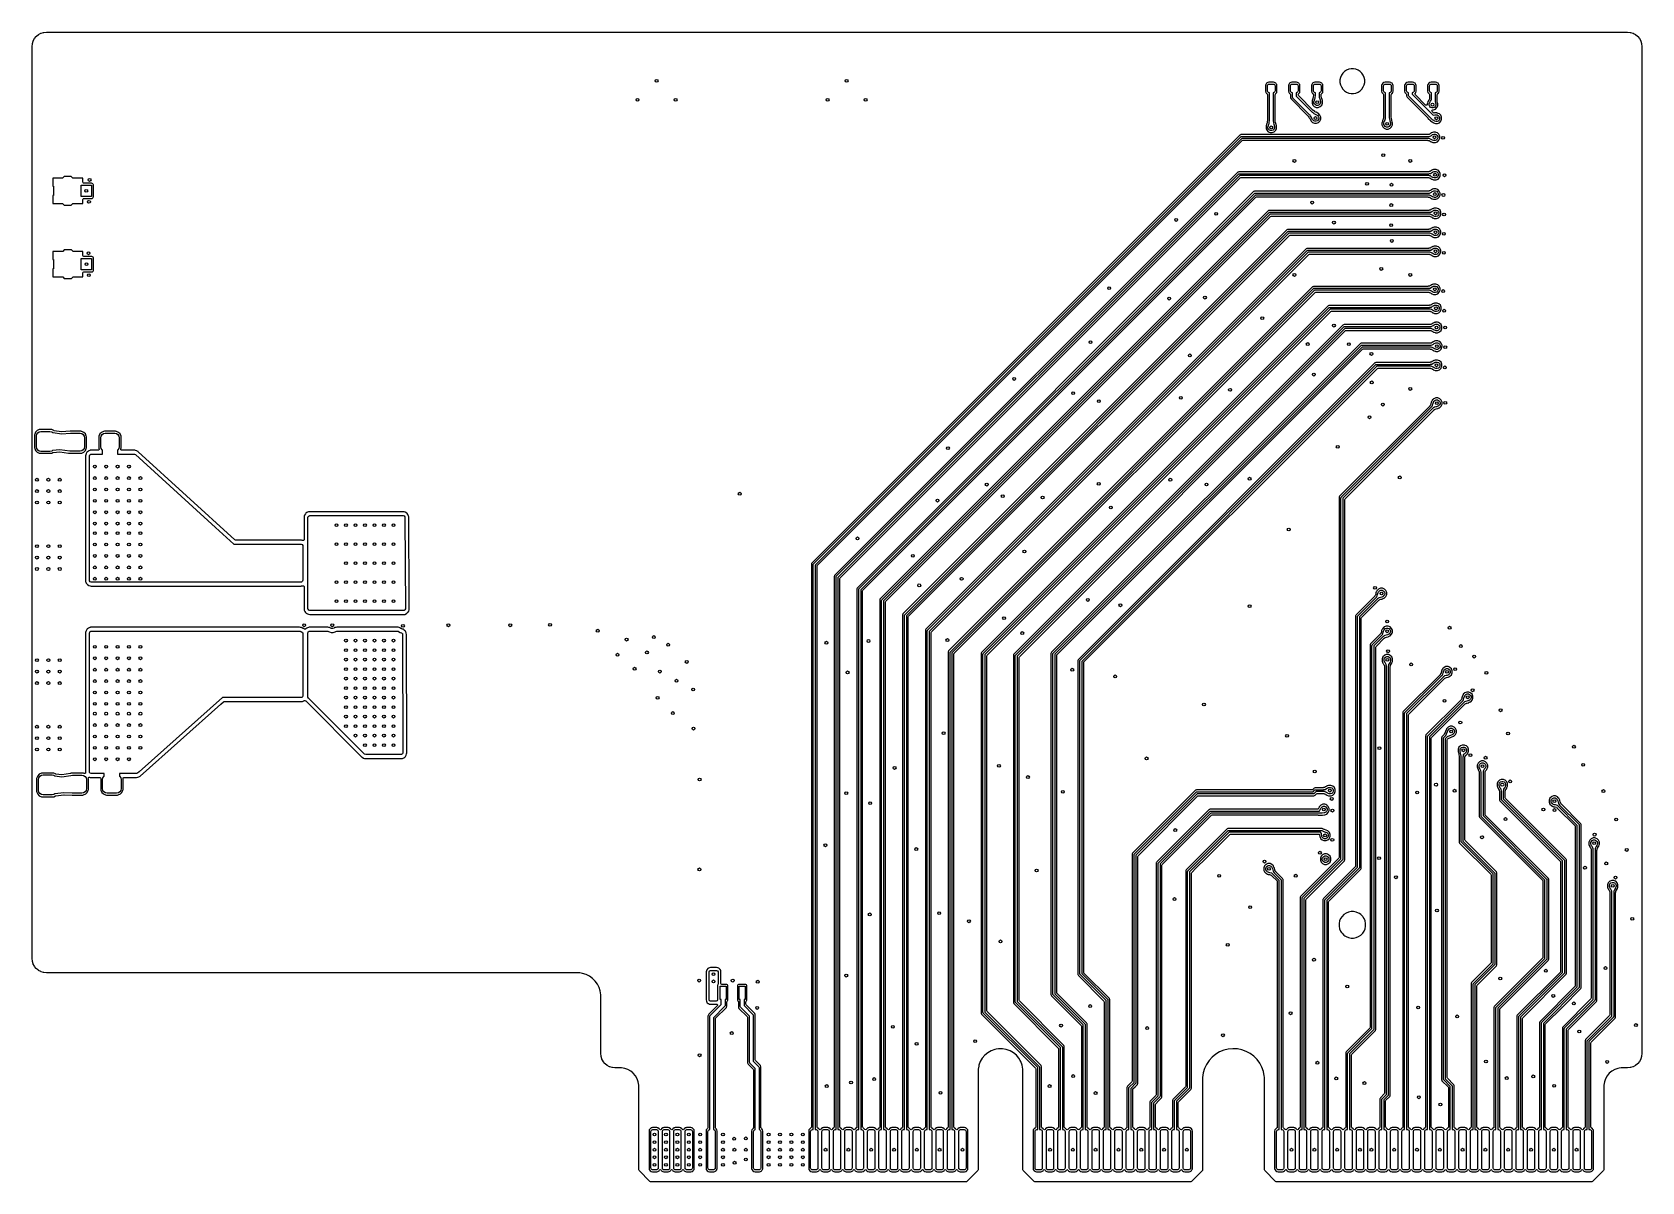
# Model space of a CAD drawing. Extents: x 114.9 to 199.6, y -137.1 to -76.7.
import ezdxf

# ---------------------------------------------------------------- set-up
doc = ezdxf.new("R2010")
doc.units = 0
doc.layers.add('BLACK', color=7, linetype='CONTINUOUS')

msp = doc.modelspace()

# ---------------------------------------------------------------- linework, layer by layer
at = {"layer": 'BLACK', "linetype": 'CONTINUOUS'}
for p, q in [((114.939822, -77.10893), (115.004542, -76.98785)), ((115.004542, -76.98785), (115.009871, -76.979874)), ((115.009871, -76.979874), (115.096961, -76.873753)), ((115.096961, -76.873753), (115.103754, -76.866961)), ((115.103754, -76.866961), (115.209874, -76.779871)), ((115.209874, -76.779871), (115.21785, -76.774542)), ((115.21785, -76.774542), (115.33893, -76.709822)), ((115.33893, -76.709822), (115.34779, -76.706153)), ((115.34779, -76.706153), (115.479162, -76.666301)), ((115.479162, -76.666301), (115.488581, -76.664428)), ((115.488581, -76.664428), (115.627604, -76.650736)), ((115.627604, -76.650736), (115.632407, -76.6505)), ((115.632407, -76.6505), (115.67417, -76.6505)), ((115.67417, -76.6505), (198.78583, -76.6505)), ((198.78583, -76.6505), (198.827593, -76.6505)), ((198.827593, -76.6505), (198.832396, -76.650736)), ((198.832396, -76.650736), (198.971417, -76.664428)), ((198.971417, -76.664428), (198.980839, -76.666302)), ((198.980839, -76.666302), (199.112205, -76.706151)), ((199.112205, -76.706151), (199.121072, -76.709824)), ((199.121072, -76.709824), (199.186123, -76.744595)), ((199.186123, -76.744595), (199.242144, -76.774539)), ((199.242144, -76.774539), (199.25013, -76.779875)), ((199.25013, -76.779875), (199.356245, -76.866961)), ((199.356245, -76.866961), (199.363038, -76.873754)), ((199.363038, -76.873754), (199.450124, -76.979869)), ((199.450124, -76.979869), (199.45546, -76.987855)), ((199.45546, -76.987855), (199.520173, -77.108923)), ((114.8805, -77.402406), (114.880736, -77.397603)), ((114.8805, -79.161927), (114.8805, -77.402406)), ((114.880736, -77.397603), (114.894428, -77.258582)), ((114.894428, -77.258582), (114.896302, -77.249161)), ((114.896302, -77.249161), (114.936153, -77.11779)), ((114.936153, -77.11779), (114.939822, -77.10893)), ((199.520173, -77.108923), (199.523849, -77.117798)), ((199.523849, -77.117798), (199.563697, -77.249161)), ((199.563697, -77.249161), (199.565571, -77.258582)), ((199.565571, -77.258582), (199.579264, -77.397603)), ((199.579264, -77.397603), (199.5795, -77.402406)), ((199.5795, -77.402406), (199.5795, -130.397593)), ((183.933331, -78.720723), (183.842723, -78.811331)), ((184.039874, -78.649534), (183.933331, -78.720723)), ((184.158257, -78.600498), (184.039874, -78.649534)), ((184.158262, -78.600497), (184.158257, -78.600498)), ((184.283927, -78.5755), (184.158262, -78.600497)), ((184.283931, -78.5755), (184.283927, -78.5755)), ((184.412069, -78.5755), (184.283931, -78.5755)), ((184.412072, -78.5755), (184.412069, -78.5755)), ((184.537737, -78.600497), (184.412072, -78.5755)), ((184.537742, -78.600498), (184.537737, -78.600497)), ((184.537744, -78.600499), (184.537742, -78.600498)), ((184.656127, -78.649535), (184.537744, -78.600499)), ((184.762669, -78.720724), (184.656127, -78.649535)), ((184.853276, -78.811331), (184.762669, -78.720724)), ((114.8805, -79.458752), (114.8805, -79.161927)), ((114.8805, -84.33), (114.8805, -79.458752)), ((179.792133, -79.400269), (179.7805, -79.458752)), ((179.7805, -79.458752), (179.7805, -79.758248)), ((179.836447, -79.333947), (179.792133, -79.400269)), ((179.902769, -79.289633), (179.836447, -79.333947)), ((179.881, -79.4785), (179.888612, -79.440232)), ((179.881, -79.7385), (179.881, -79.4785)), ((179.888612, -79.440232), (179.910289, -79.407789)), ((179.961252, -79.278), (179.902769, -79.289633)), ((179.910289, -79.407789), (179.942732, -79.386112)), ((179.942732, -79.386112), (179.981, -79.3785)), ((180.200748, -79.278), (179.961252, -79.278)), ((179.981, -79.3785), (180.181, -79.3785)), ((180.181, -79.3785), (180.219268, -79.386112)), ((180.259231, -79.289633), (180.200748, -79.278)), ((180.219268, -79.386112), (180.251711, -79.407789)), ((180.251711, -79.407789), (180.273388, -79.440232)), ((180.285795, -79.307382), (180.259231, -79.289633)), ((180.273388, -79.440232), (180.281, -79.4785)), ((180.281, -79.4785), (180.281, -79.7385)), ((180.325552, -79.333947), (180.285795, -79.307382)), ((180.343301, -79.360512), (180.325552, -79.333947)), ((180.369867, -79.400269), (180.343301, -79.360512)), ((180.3815, -79.458752), (180.369867, -79.400269)), ((180.3815, -79.758248), (180.3815, -79.458752)), ((181.002133, -79.400269), (180.9905, -79.458752)), ((180.9905, -79.458752), (180.9905, -79.758248)), ((181.046447, -79.333947), (181.002133, -79.400269)), ((181.112769, -79.289633), (181.046447, -79.333947)), ((181.091, -79.4785), (181.098612, -79.440232)), ((181.091, -79.7385), (181.091, -79.4785)), ((181.098612, -79.440232), (181.120289, -79.407789)), ((181.171252, -79.278), (181.112769, -79.289633)), ((181.120289, -79.407789), (181.152732, -79.386112)), ((181.152732, -79.386112), (181.191, -79.3785)), ((181.410748, -79.278), (181.171252, -79.278)), ((181.191, -79.3785), (181.391, -79.3785)), ((181.391, -79.3785), (181.429268, -79.386112)), ((181.469231, -79.289633), (181.410748, -79.278)), ((181.429268, -79.386112), (181.461711, -79.407789)), ((181.461711, -79.407789), (181.483388, -79.440232)), ((181.495795, -79.307382), (181.469231, -79.289633)), ((181.483388, -79.440232), (181.491, -79.4785)), ((181.491, -79.4785), (181.491, -79.7385)), ((181.535552, -79.333947), (181.495795, -79.307382)), ((181.553301, -79.360512), (181.535552, -79.333947)), ((181.579867, -79.400269), (181.553301, -79.360512)), ((181.5915, -79.458752), (181.579867, -79.400269)), ((181.5915, -79.758248), (181.5915, -79.458752)), ((182.212133, -79.400269), (182.2005, -79.458752)), ((182.2005, -79.458752), (182.2005, -79.758248)), ((182.256447, -79.333947), (182.212133, -79.400269)), ((182.322769, -79.289633), (182.256447, -79.333947)), ((182.301, -79.4785), (182.308612, -79.440232)), ((182.301, -79.7385), (182.301, -79.4785)), ((182.308612, -79.440232), (182.330289, -79.407789)), ((182.381252, -79.278), (182.322769, -79.289633)), ((182.330289, -79.407789), (182.362732, -79.386112)), ((182.362732, -79.386112), (182.401, -79.3785)), ((182.620748, -79.278), (182.381252, -79.278)), ((182.401, -79.3785), (182.601, -79.3785)), ((182.601, -79.3785), (182.639268, -79.386112)), ((182.679231, -79.289633), (182.620748, -79.278)), ((182.639268, -79.386112), (182.671711, -79.407789)), ((182.671711, -79.407789), (182.693388, -79.440232)), ((182.705795, -79.307382), (182.679231, -79.289633)), ((182.693388, -79.440232), (182.701, -79.4785)), ((182.701, -79.4785), (182.701, -79.7385)), ((182.745552, -79.333947), (182.705795, -79.307382)), ((182.763301, -79.360512), (182.745552, -79.333947)), ((182.789867, -79.400269), (182.763301, -79.360512)), ((182.8015, -79.458752), (182.789867, -79.400269)), ((182.8015, -79.758248), (182.8015, -79.458752)), ((183.722497, -79.036262), (183.6975, -79.161927)), ((183.6975, -79.161927), (183.6975, -79.290072)), ((183.6975, -79.290072), (183.722497, -79.415737)), ((183.722498, -79.036257), (183.722497, -79.036262)), ((183.722497, -79.415737), (183.722498, -79.415742)), ((183.771534, -78.917874), (183.722498, -79.036257)), ((183.722498, -79.415742), (183.740314, -79.458752)), ((183.740314, -79.458752), (183.771535, -79.534127)), ((183.842723, -78.811331), (183.771534, -78.917874)), ((183.771535, -79.534127), (183.842724, -79.640669)), ((184.924465, -78.917873), (184.853276, -78.811331)), ((184.853276, -79.640669), (184.924465, -79.534127)), ((184.973501, -79.036256), (184.924465, -78.917873)), ((184.924465, -79.534127), (184.955686, -79.458752)), ((184.955686, -79.458752), (184.973501, -79.415744)), ((184.9985, -79.161931), (184.973501, -79.036256)), ((184.973501, -79.415744), (184.9985, -79.290069)), ((184.9985, -79.290069), (184.9985, -79.161931)), ((185.902133, -79.400269), (185.8905, -79.458752)), ((185.8905, -79.458752), (185.8905, -79.758248)), ((185.946447, -79.333947), (185.902133, -79.400269)), ((186.012769, -79.289633), (185.946447, -79.333947)), ((185.991, -79.4785), (185.998612, -79.440232)), ((185.991, -79.7385), (185.991, -79.4785)), ((185.998612, -79.440232), (186.020289, -79.407789)), ((186.071252, -79.278), (186.012769, -79.289633)), ((186.020289, -79.407789), (186.052732, -79.386112)), ((186.052732, -79.386112), (186.091, -79.3785)), ((186.310748, -79.278), (186.071252, -79.278)), ((186.091, -79.3785), (186.291, -79.3785)), ((186.291, -79.3785), (186.329268, -79.386112)), ((186.369231, -79.289633), (186.310748, -79.278)), ((186.329268, -79.386112), (186.361711, -79.407789)), ((186.361711, -79.407789), (186.383388, -79.440232)), ((186.395795, -79.307382), (186.369231, -79.289633)), ((186.383388, -79.440232), (186.391, -79.4785)), ((186.391, -79.4785), (186.391, -79.7385)), ((186.435552, -79.333947), (186.395795, -79.307382)), ((186.453301, -79.360512), (186.435552, -79.333947)), ((186.479867, -79.400269), (186.453301, -79.360512)), ((186.4915, -79.458752), (186.479867, -79.400269)), ((186.4915, -79.758248), (186.4915, -79.458752)), ((187.112133, -79.400269), (187.1005, -79.458752)), ((187.1005, -79.458752), (187.1005, -79.758248)), ((187.156447, -79.333947), (187.112133, -79.400269)), ((187.222769, -79.289633), (187.156447, -79.333947)), ((187.201, -79.4785), (187.208612, -79.440232)), ((187.201, -79.7385), (187.201, -79.4785)), ((187.208612, -79.440232), (187.230289, -79.407789)), ((187.281252, -79.278), (187.222769, -79.289633)), ((187.230289, -79.407789), (187.262732, -79.386112)), ((187.262732, -79.386112), (187.301, -79.3785)), ((187.520748, -79.278), (187.281252, -79.278)), ((187.301, -79.3785), (187.501, -79.3785)), ((187.501, -79.3785), (187.539268, -79.386112)), ((187.579231, -79.289633), (187.520748, -79.278)), ((187.539268, -79.386112), (187.571711, -79.407789)), ((187.571711, -79.407789), (187.593388, -79.440232)), ((187.605795, -79.307382), (187.579231, -79.289633)), ((187.593388, -79.440232), (187.601, -79.4785)), ((187.601, -79.4785), (187.601, -79.7385)), ((187.645552, -79.333947), (187.605795, -79.307382)), ((187.663301, -79.360512), (187.645552, -79.333947)), ((187.689867, -79.400269), (187.663301, -79.360512)), ((187.7015, -79.458752), (187.689867, -79.400269)), ((187.7015, -79.758248), (187.7015, -79.458752)), ((188.322133, -79.400269), (188.3105, -79.458752)), ((188.3105, -79.458752), (188.3105, -79.758248)), ((188.366447, -79.333947), (188.322133, -79.400269)), ((188.432769, -79.289633), (188.366447, -79.333947)), ((188.411, -79.4785), (188.418612, -79.440232)), ((188.411, -79.7385), (188.411, -79.4785)), ((188.418612, -79.440232), (188.440289, -79.407789)), ((188.491252, -79.278), (188.432769, -79.289633)), ((188.440289, -79.407789), (188.472732, -79.386112)), ((188.472732, -79.386112), (188.511, -79.3785)), ((188.730748, -79.278), (188.491252, -79.278)), ((188.511, -79.3785), (188.711, -79.3785)), ((188.711, -79.3785), (188.749268, -79.386112)), ((188.789231, -79.289633), (188.730748, -79.278)), ((188.749268, -79.386112), (188.781711, -79.407789)), ((188.781711, -79.407789), (188.803388, -79.440232)), ((188.815795, -79.307382), (188.789231, -79.289633)), ((188.803388, -79.440232), (188.811, -79.4785)), ((188.811, -79.4785), (188.811, -79.7385)), ((188.855552, -79.333947), (188.815795, -79.307382)), ((188.873301, -79.360512), (188.855552, -79.333947)), ((188.899867, -79.400269), (188.873301, -79.360512)), ((188.9115, -79.458752), (188.899867, -79.400269)), ((188.9115, -79.758248), (188.9115, -79.458752)), ((179.7805, -79.758248), (179.792133, -79.816731)), ((179.792133, -79.816731), (179.809882, -79.843295)), ((179.809882, -79.843295), (179.836447, -79.883052)), ((179.836447, -79.883052), (179.858723, -79.897936)), ((179.858723, -79.897936), (179.879558, -79.929118)), ((179.879558, -79.929118), (179.8805, -79.938678)), ((179.8805, -79.938678), (179.8805, -81.290045)), ((179.888612, -79.776768), (179.881, -79.7385)), ((179.910289, -79.809211), (179.888612, -79.776768)), ((179.942732, -79.830888), (179.910289, -79.809211)), ((179.981, -79.8385), (179.942732, -79.830888)), ((179.981, -81.322084), (179.981, -79.8385)), ((180.219268, -79.830888), (180.181, -79.8385)), ((180.181, -79.8385), (180.181, -81.321055)), ((180.251711, -79.809211), (180.219268, -79.830888)), ((180.273388, -79.776768), (180.251711, -79.809211)), ((180.281, -79.7385), (180.273388, -79.776768)), ((180.2815, -79.938678), (180.295852, -79.90403)), ((180.2815, -81.286791), (180.2815, -79.938678)), ((180.295852, -79.90403), (180.303277, -79.897936)), ((180.303277, -79.897936), (180.325552, -79.883052)), ((180.325552, -79.883052), (180.32993, -79.8765)), ((180.32993, -79.8765), (180.369867, -79.816731)), ((180.369867, -79.816731), (180.3815, -79.758248)), ((180.9905, -79.758248), (181.002133, -79.816731)), ((181.002133, -79.816731), (181.019882, -79.843295)), ((181.019882, -79.843295), (181.046447, -79.883052)), ((181.046447, -79.883052), (181.068723, -79.897936)), ((181.068723, -79.897936), (181.089558, -79.929118)), ((181.089558, -79.929118), (181.0905, -79.938678)), ((181.0905, -79.938678), (181.0905, -80.090883)), ((181.0905, -80.090883), (181.098461, -80.110101)), ((181.098612, -79.776768), (181.091, -79.7385)), ((181.098461, -80.110101), (181.121024, -80.164574)), ((181.120289, -79.809211), (181.098612, -79.776768)), ((181.152732, -79.830888), (181.120289, -79.809211)), ((181.121024, -80.164574), (181.121025, -80.164575)), ((181.121025, -80.164575), (181.121025, -80.164576)), ((181.121025, -80.164576), (182.007333, -81.050883)), ((181.191, -79.8385), (181.152732, -79.830888)), ((181.191, -80.051), (181.191, -79.8385)), ((181.192921, -80.070509), (181.191, -80.051)), ((181.207853, -80.106557), (181.192921, -80.070509)), ((181.220289, -80.121711), (181.207853, -80.106557)), ((182.101054, -81.002476), (181.220289, -80.121711)), ((181.429268, -79.830888), (181.391, -79.8385)), ((181.391, -79.8385), (181.391, -80.009578)), ((181.391, -80.009578), (182.241747, -80.860325)), ((181.461711, -79.809211), (181.429268, -79.830888)), ((181.483388, -79.776768), (181.461711, -79.809211)), ((181.491, -79.7385), (181.483388, -79.776768)), ((181.4915, -79.938678), (181.505852, -79.90403)), ((181.4915, -79.947654), (181.4915, -79.938678)), ((181.505852, -79.982302), (181.4915, -79.947654)), ((181.505852, -79.90403), (181.513277, -79.897936)), ((182.28858, -80.76503), (181.505852, -79.982302)), ((181.513277, -79.897936), (181.535552, -79.883052)), ((181.535552, -79.883052), (181.53993, -79.8765)), ((181.53993, -79.8765), (181.579867, -79.816731)), ((181.579867, -79.816731), (181.5915, -79.758248)), ((182.2005, -79.758248), (182.212133, -79.816731)), ((182.212133, -79.816731), (182.229882, -79.843295)), ((182.227034, -80.271493), (182.2255, -80.275197)), ((182.2255, -80.275197), (182.2255, -80.384801)), ((182.2255, -80.384801), (182.228588, -80.392256)), ((182.229668, -80.261741), (182.227034, -80.271493)), ((182.228588, -80.392256), (182.267443, -80.486058)), ((182.2297, -80.261749), (182.229668, -80.261741)), ((182.230076, -80.260234), (182.2297, -80.261749)), ((182.229882, -79.843295), (182.256447, -79.883052)), ((182.230314, -80.259354), (182.230076, -80.260234)), ((182.230337, -80.259182), (182.230314, -80.259354)), ((182.230581, -80.2582), (182.230337, -80.259182)), ((182.231775, -80.253803), (182.230581, -80.2582)), ((182.26748, -80.132815), (182.231775, -80.253803)), ((182.256447, -79.883052), (182.278723, -79.897936)), ((182.268458, -80.129676), (182.26748, -80.132815)), ((182.268619, -80.129186), (182.268458, -80.129676)), ((182.269535, -80.126514), (182.268619, -80.129186)), ((182.281623, -80.092729), (182.269535, -80.126514)), ((182.278723, -79.897936), (182.281511, -79.902109)), ((182.281511, -79.902109), (182.286148, -79.90403)), ((182.283364, -80.086652), (182.281623, -80.092729)), ((182.29074, -80.052791), (182.283364, -80.086652)), ((182.286148, -79.90403), (182.291617, -79.917233)), ((182.291783, -80.045168), (182.29074, -80.052791)), ((182.291617, -79.917233), (182.299558, -79.929118)), ((182.295041, -79.988353), (182.291783, -80.045168)), ((182.298933, -79.973339), (182.295041, -79.988353)), ((182.3005, -79.961045), (182.298933, -79.973339)), ((182.299558, -79.929118), (182.3005, -79.938678)), ((182.3005, -79.938678), (182.3005, -79.961045)), ((182.308612, -79.776768), (182.301, -79.7385)), ((182.330289, -79.809211), (182.308612, -79.776768)), ((182.329363, -80.295859), (182.33314, -80.286739)), ((182.329363, -80.364141), (182.329363, -80.295859)), ((182.355493, -80.427225), (182.329363, -80.364141)), ((182.362732, -79.830888), (182.330289, -79.809211)), ((182.332728, -80.284605), (182.332962, -80.283663)), ((182.33314, -80.286739), (182.332728, -80.284605)), ((182.332962, -80.283663), (182.36868, -80.162632)), ((182.403775, -80.475507), (182.355493, -80.427225)), ((182.401, -79.8385), (182.362732, -79.830888)), ((182.36868, -80.162632), (182.36887, -80.162053)), ((182.36887, -80.162053), (182.38432, -80.118873)), ((182.38432, -80.118873), (182.396415, -80.063352)), ((182.396415, -80.063352), (182.400368, -79.994393)), ((182.400368, -79.994393), (182.401, -79.993084)), ((182.401, -79.993084), (182.401, -79.8385)), ((182.646507, -80.427225), (182.598225, -80.475507)), ((182.639268, -79.830888), (182.601, -79.8385)), ((182.601, -79.8385), (182.601, -79.992055)), ((182.601, -79.992055), (182.601929, -79.994049)), ((182.601929, -79.994049), (182.610345, -80.090838)), ((182.610345, -80.090838), (182.633186, -80.162199)), ((182.633186, -80.162199), (182.633265, -80.162454)), ((182.633265, -80.162454), (182.66903, -80.28364)), ((182.671711, -79.809211), (182.639268, -79.830888)), ((182.672637, -80.364141), (182.646507, -80.427225)), ((182.66903, -80.28364), (182.668733, -80.286434)), ((182.668733, -80.286434), (182.672637, -80.295859)), ((182.693388, -79.776768), (182.671711, -79.809211)), ((182.672637, -80.295859), (182.672637, -80.364141)), ((182.701, -79.7385), (182.693388, -79.776768)), ((182.7015, -79.938678), (182.715852, -79.90403)), ((182.7015, -79.957791), (182.7015, -79.938678)), ((182.703164, -79.970455), (182.7015, -79.957791)), ((182.707032, -79.98491), (182.703164, -79.970455)), ((182.713948, -80.064461), (182.707032, -79.98491)), ((182.716095, -80.075146), (182.713948, -80.064461)), ((182.715852, -79.90403), (182.723277, -79.897936)), ((182.733383, -80.129159), (182.716095, -80.075146)), ((182.723277, -79.897936), (182.745552, -79.883052)), ((182.733702, -80.130155), (182.733383, -80.129159)), ((182.733998, -80.131096), (182.733702, -80.130155)), ((182.734018, -80.131163), (182.733998, -80.131096)), ((182.73404, -80.131234), (182.734018, -80.131163)), ((182.73445, -80.132592), (182.73404, -80.131234)), ((182.770215, -80.253778), (182.73445, -80.132592)), ((182.734557, -80.486058), (182.7765, -80.3848)), ((182.745552, -79.883052), (182.74993, -79.8765)), ((182.74993, -79.8765), (182.789867, -79.816731)), ((182.770266, -80.254341), (182.770215, -80.253778)), ((182.770515, -80.255354), (182.770266, -80.254341)), ((182.770665, -80.256137), (182.770515, -80.255354)), ((182.770706, -80.256129), (182.770665, -80.256137)), ((182.773795, -80.26867), (182.770706, -80.256129)), ((182.7765, -80.2752), (182.773795, -80.26867)), ((182.7765, -80.3848), (182.7765, -80.2752)), ((182.789867, -79.816731), (182.8015, -79.758248)), ((183.842724, -79.640669), (183.933331, -79.731276)), ((183.933331, -79.731276), (184.039873, -79.802465)), ((184.039873, -79.802465), (184.158256, -79.851501)), ((184.158256, -79.851501), (184.283931, -79.8765)), ((184.283931, -79.8765), (184.412069, -79.8765)), ((184.412069, -79.8765), (184.537744, -79.851501)), ((184.537744, -79.851501), (184.656127, -79.802465)), ((184.656127, -79.802465), (184.762669, -79.731276)), ((184.762669, -79.731276), (184.853276, -79.640669)), ((185.8905, -79.758248), (185.902133, -79.816731)), ((185.902133, -79.816731), (185.919882, -79.843295)), ((185.919882, -79.843295), (185.946447, -79.883052)), ((185.946447, -79.883052), (185.968723, -79.897936)), ((185.968723, -79.897936), (185.989558, -79.929118)), ((185.989558, -79.929118), (185.9905, -79.938678)), ((185.9905, -79.938678), (185.9905, -81.100653)), ((185.998612, -79.776768), (185.991, -79.7385)), ((186.020289, -79.809211), (185.998612, -79.776768)), ((186.052732, -79.830888), (186.020289, -79.809211)), ((186.091, -79.8385), (186.052732, -79.830888)), ((186.091, -81.132921), (186.091, -79.8385)), ((186.329268, -79.830888), (186.291, -79.8385)), ((186.291, -79.8385), (186.291, -81.132581)), ((186.361711, -79.809211), (186.329268, -79.830888)), ((186.383388, -79.776768), (186.361711, -79.809211)), ((186.391, -79.7385), (186.383388, -79.776768)), ((186.3915, -79.938678), (186.405852, -79.90403)), ((186.3915, -81.099102), (186.3915, -79.938678)), ((186.405852, -79.90403), (186.413277, -79.897936)), ((186.413277, -79.897936), (186.435552, -79.883052)), ((186.435552, -79.883052), (186.43993, -79.8765)), ((186.43993, -79.8765), (186.479867, -79.816731)), ((186.479867, -79.816731), (186.4915, -79.758248)), ((187.1005, -79.758248), (187.112133, -79.816731)), ((187.112133, -79.816731), (187.129882, -79.843295)), ((187.129882, -79.843295), (187.156447, -79.883052)), ((187.156447, -79.883052), (187.178723, -79.897936)), ((187.178723, -79.897936), (187.199558, -79.929118)), ((187.199558, -79.929118), (187.2005, -79.938678)), ((187.2005, -79.938678), (187.2005, -80.000882)), ((187.2005, -80.000882), (187.231024, -80.074574)), ((187.208612, -79.776768), (187.201, -79.7385)), ((187.230289, -79.809211), (187.208612, -79.776768)), ((187.262732, -79.830888), (187.230289, -79.809211)), ((187.231024, -80.074574), (187.231025, -80.074575)), ((187.231025, -80.074575), (187.231025, -80.074576)), ((187.231025, -80.074576), (188.321169, -81.164719)), ((187.301, -79.8385), (187.262732, -79.830888)), ((187.301, -79.961), (187.301, -79.8385)), ((187.302921, -79.980509), (187.301, -79.961)), ((187.317853, -80.016557), (187.302921, -79.980509)), ((187.330289, -80.031711), (187.317853, -80.016557)), ((188.549289, -81.25071), (187.330289, -80.031711)), ((187.539268, -79.830888), (187.501, -79.8385)), ((187.501, -79.8385), (187.501, -79.919578)), ((187.501, -79.919578), (188.551145, -80.969724)), ((187.571711, -79.809211), (187.539268, -79.830888)), ((187.593388, -79.776768), (187.571711, -79.809211)), ((187.601, -79.7385), (187.593388, -79.776768)), ((187.644034, -79.900188), (187.652292, -79.872965)), ((187.658386, -79.934836), (187.644034, -79.900188)), ((187.652292, -79.872965), (187.666633, -79.851502)), ((188.205852, -80.482302), (187.658386, -79.934836)), ((187.666633, -79.851502), (187.689867, -79.816731)), ((187.689867, -79.816731), (187.7015, -79.758248)), ((188.289258, -80.452519), (188.28146, -80.467061)), ((188.2895, -80.450093), (188.289258, -80.452519)), ((188.294742, -80.397541), (188.2895, -80.4102)), ((188.2895, -80.4102), (188.2895, -80.450093)), ((188.295163, -80.393324), (188.294742, -80.397541)), ((188.29519, -80.392559), (188.295163, -80.393324)), ((188.295269, -80.392259), (188.29519, -80.392559)), ((188.29527, -80.392256), (188.295269, -80.392259)), ((188.295538, -80.39125), (188.29527, -80.392256)), ((188.297334, -80.385223), (188.295538, -80.39125)), ((188.321465, -80.312269), (188.297334, -80.385223)), ((188.3105, -79.758248), (188.322133, -79.816731)), ((188.326203, -80.300408), (188.321465, -80.312269)), ((188.322133, -79.816731), (188.339882, -79.843295)), ((188.326205, -80.300403), (188.326203, -80.300408)), ((188.327391, -80.297888), (188.326205, -80.300403)), ((188.327402, -80.297866), (188.327391, -80.297888)), ((188.333536, -80.286665), (188.327402, -80.297866)), ((188.36723, -80.233106), (188.333536, -80.286665)), ((188.339882, -79.843295), (188.366447, -79.883052)), ((188.366447, -79.883052), (188.388723, -79.897936)), ((188.367885, -80.232035), (188.36723, -80.233106)), ((188.392974, -80.18979), (188.367885, -80.232035)), ((188.388723, -79.897936), (188.409558, -79.929118)), ((188.397999, -80.178089), (188.392974, -80.18979)), ((188.393363, -80.430859), (188.397411, -80.421084)), ((188.393363, -80.499141), (188.393363, -80.430859)), ((188.397142, -80.419689), (188.397493, -80.41837)), ((188.397411, -80.421084), (188.397142, -80.419689)), ((188.397493, -80.41837), (188.421629, -80.3454)), ((188.400691, -80.168559), (188.397999, -80.178089)), ((188.401739, -80.162679), (188.400691, -80.168559)), ((188.402044, -80.162166), (188.401739, -80.162679)), ((188.402265, -80.160614), (188.402044, -80.162166)), ((188.404978, -80.125857), (188.402265, -80.160614)), ((188.409548, -80.109607), (188.404978, -80.125857)), ((188.410008, -80.106393), (188.409548, -80.109607)), ((188.409558, -79.929118), (188.4105, -79.938678)), ((188.4105, -80.099466), (188.410008, -80.106393)), ((188.4105, -79.938678), (188.4105, -80.099466)), ((188.418612, -79.776768), (188.411, -79.7385)), ((188.440289, -79.809211), (188.418612, -79.776768)), ((188.421629, -80.3454), (188.42283, -80.342852)), ((188.42283, -80.342852), (188.457568, -80.287636)), ((188.472732, -79.830888), (188.440289, -79.809211)), ((188.457568, -80.287636), (188.494024, -80.226253)), ((188.511, -79.8385), (188.472732, -79.830888)), ((188.494024, -80.226253), (188.506378, -80.182511)), ((188.506378, -80.182511), (188.510158, -80.134064)), ((188.510158, -80.134064), (188.511, -80.132408)), ((188.511, -80.132408), (188.511, -79.8385)), ((188.749268, -79.830888), (188.711, -79.8385)), ((188.711, -79.8385), (188.711, -80.180812)), ((188.711, -80.180812), (188.713725, -80.292948)), ((188.713725, -80.292948), (188.734789, -80.41974)), ((188.734789, -80.41974), (188.733798, -80.424006)), ((188.733798, -80.424006), (188.736637, -80.430859)), ((188.736637, -80.430859), (188.736637, -80.499141)), ((188.781711, -79.809211), (188.749268, -79.830888)), ((188.803388, -79.776768), (188.781711, -79.809211)), ((188.811, -79.7385), (188.803388, -79.776768)), ((188.8115, -79.938678), (188.825852, -79.90403)), ((188.8115, -80.105305), (188.8115, -79.938678)), ((188.811791, -80.108288), (188.8115, -80.105305)), ((188.811624, -80.108792), (188.811791, -80.108288)), ((188.81184, -80.111822), (188.811624, -80.108792)), ((188.816469, -80.13525), (188.81184, -80.111822)), ((188.816367, -80.17408), (188.816469, -80.13525)), ((188.818734, -80.271493), (188.816367, -80.17408)), ((188.818929, -80.279532), (188.818734, -80.271493)), ((188.819577, -80.286367), (188.818929, -80.279532)), ((188.835004, -80.379223), (188.819577, -80.286367)), ((188.825852, -79.90403), (188.833277, -79.897936)), ((188.833277, -79.897936), (188.855552, -79.883052)), ((188.838997, -80.403256), (188.835004, -80.379223)), ((188.839626, -80.405454), (188.838997, -80.403256)), ((188.839558, -80.405468), (188.839626, -80.405454)), ((188.8405, -80.4102), (188.839558, -80.405468)), ((188.8405, -80.5198), (188.8405, -80.4102)), ((188.855552, -79.883052), (188.85993, -79.8765)), ((188.85993, -79.8765), (188.899867, -79.816731)), ((188.899867, -79.816731), (188.9115, -79.758248)), ((179.879842, -81.29883), (179.875041, -81.317355)), ((179.880226, -81.29522), (179.879842, -81.29883)), ((179.8805, -81.290045), (179.880226, -81.29522)), ((180.283164, -81.299455), (180.2815, -81.286791)), ((180.287032, -81.31391), (180.283164, -81.299455)), ((182.007333, -81.050883), (182.010799, -81.054736)), ((182.010799, -81.054736), (182.013078, -81.057556)), ((182.013078, -81.057556), (182.022785, -81.074056)), ((182.022785, -81.074056), (182.061441, -81.117412)), ((182.061441, -81.117412), (182.062193, -81.118343)), ((182.062193, -81.118343), (182.062296, -81.118692)), ((182.062296, -81.118692), (182.065308, -81.122659)), ((182.065308, -81.122659), (182.084037, -81.151821)), ((182.084037, -81.151821), (182.087103, -81.15735)), ((182.087103, -81.15735), (182.102414, -81.189723)), ((182.101532, -81.003847), (182.101054, -81.002476)), ((182.119939, -81.024493), (182.101532, -81.003847)), ((182.102414, -81.189723), (182.102432, -81.189759)), ((182.102432, -81.189759), (182.103732, -81.192411)), ((182.103732, -81.192411), (182.104029, -81.192996)), ((182.104029, -81.192996), (182.105435, -81.19567)), ((182.105435, -81.19567), (182.139061, -81.257454)), ((182.147499, -81.055404), (182.119939, -81.024493)), ((182.139061, -81.257454), (182.165765, -81.306519)), ((182.178205, -81.103216), (182.147499, -81.055404)), ((182.165765, -81.306519), (182.167992, -81.310408)), ((182.167992, -81.310408), (182.168517, -81.311279)), ((182.178205, -81.103217), (182.178205, -81.103216)), ((182.197803, -81.144652), (182.178205, -81.103217)), ((182.1981, -81.145237), (182.197803, -81.144652)), ((182.258409, -81.256047), (182.1981, -81.145237)), ((182.241747, -80.860325), (182.243811, -80.861077)), ((182.243811, -80.861077), (182.318204, -80.923567)), ((182.258915, -81.256888), (182.258409, -81.256047)), ((182.260715, -81.258105), (182.258915, -81.256888)), ((182.264493, -81.267225), (182.260715, -81.258105)), ((182.312775, -81.315507), (182.264493, -81.267225)), ((182.267443, -80.486058), (182.267444, -80.486059)), ((182.267444, -80.486059), (182.267445, -80.486061)), ((182.267445, -80.486061), (182.344939, -80.563555)), ((182.298712, -80.772808), (182.28858, -80.76503)), ((182.311668, -80.780294), (182.298712, -80.772808)), ((182.372813, -80.831656), (182.311667, -80.780294)), ((182.311667, -80.780294), (182.311668, -80.780294)), ((182.318204, -80.923567), (182.318208, -80.923569)), ((182.318208, -80.923569), (182.384803, -80.957868)), ((182.344939, -80.563555), (182.34494, -80.563555)), ((182.34494, -80.563555), (182.344942, -80.563557)), ((182.344942, -80.563557), (182.4462, -80.6055)), ((182.381892, -80.837697), (182.372813, -80.831656)), ((182.433015, -80.864028), (182.381892, -80.837697)), ((182.384803, -80.957868), (182.385029, -80.957987)), ((182.385029, -80.957987), (182.496036, -81.018403)), ((182.466859, -80.501637), (182.403775, -80.475507)), ((182.433985, -80.864533), (182.433015, -80.864028)), ((182.434152, -80.864621), (182.433985, -80.864533)), ((182.434182, -80.864637), (182.434152, -80.864621)), ((182.435462, -80.865322), (182.434182, -80.864637)), ((182.533253, -80.918545), (182.435462, -80.865322)), ((182.4462, -80.6055), (182.446202, -80.6055)), ((182.446202, -80.6055), (182.555798, -80.6055)), ((182.535141, -80.501637), (182.466859, -80.501637)), ((182.496036, -81.018403), (182.497804, -81.02059)), ((182.497804, -81.02059), (182.507225, -81.024493)), ((182.507225, -81.024493), (182.555507, -81.072775)), ((182.555507, -81.267225), (182.507225, -81.315507)), ((182.546471, -80.925739), (182.533253, -80.918545)), ((182.598225, -80.475507), (182.535141, -80.501637)), ((182.546473, -80.925741), (182.546471, -80.925739)), ((182.546927, -80.926119), (182.546473, -80.925741)), ((182.547861, -80.926683), (182.546927, -80.926119)), ((182.548461, -80.927091), (182.547861, -80.926683)), ((182.548482, -80.927059), (182.548461, -80.927091)), ((182.559537, -80.933741), (182.548482, -80.927059)), ((182.555507, -81.072775), (182.581637, -81.135859)), ((182.581637, -81.204141), (182.555507, -81.267225)), ((182.555798, -80.6055), (182.5558, -80.6055)), ((182.5558, -80.6055), (182.657058, -80.563557)), ((182.566058, -80.936442), (182.559537, -80.933741)), ((182.643555, -81.013939), (182.566058, -80.936442)), ((182.581637, -81.135859), (182.581637, -81.204141)), ((182.643555, -81.01394), (182.643555, -81.013939)), ((182.643557, -81.013942), (182.643555, -81.01394)), ((182.6855, -81.1152), (182.643557, -81.013942)), ((182.643557, -81.326058), (182.6855, -81.2248)), ((182.657058, -80.563557), (182.65706, -80.563555)), ((182.65706, -80.563555), (182.657061, -80.563555)), ((182.657061, -80.563555), (182.734555, -80.486061)), ((182.6855, -81.2248), (182.6855, -81.1152)), ((182.734555, -80.48606), (182.734557, -80.486058)), ((182.734555, -80.486061), (182.734555, -80.48606)), ((185.956298, -81.257637), (185.9334, -81.312653)), ((185.956374, -81.257454), (185.956298, -81.257637)), ((185.972031, -81.219402), (185.956374, -81.257454)), ((185.974431, -81.21191), (185.972031, -81.219402)), ((185.980743, -81.184906), (185.974431, -81.21191)), ((185.981501, -81.179754), (185.980743, -81.184906)), ((185.981703, -81.179393), (185.981501, -81.179754)), ((185.981855, -81.178081), (185.981703, -81.179393)), ((185.985019, -81.127714), (185.981855, -81.178081)), ((185.989767, -81.109798), (185.985019, -81.127714)), ((185.990174, -81.106293), (185.989767, -81.109798)), ((185.9905, -81.100653), (185.990174, -81.106293)), ((186.030796, -81.353206), (186.048798, -81.309954)), ((186.048798, -81.309954), (186.053873, -81.297759)), ((186.053873, -81.297759), (186.07433, -81.248046)), ((186.07433, -81.248046), (186.086416, -81.196338)), ((186.086416, -81.196338), (186.090311, -81.134328)), ((186.090311, -81.134328), (186.091, -81.132921)), ((186.291, -81.132581), (186.291759, -81.134247)), ((186.291759, -81.134247), (186.298771, -81.234711)), ((186.298771, -81.234711), (186.315447, -81.297737)), ((186.315447, -81.297737), (186.318672, -81.309923)), ((186.318672, -81.309923), (186.318676, -81.309955)), ((186.318676, -81.309955), (186.31868, -81.309954)), ((186.31868, -81.309954), (186.348509, -81.423911)), ((186.393005, -81.111153), (186.3915, -81.099102)), ((186.397003, -81.126901), (186.393005, -81.111153)), ((186.401802, -81.19567), (186.397003, -81.126901)), ((186.402994, -81.212755), (186.401802, -81.19567)), ((186.404504, -81.221877), (186.402994, -81.212755)), ((186.420266, -81.281443), (186.404504, -81.221877)), ((186.420286, -81.281507), (186.420266, -81.281443)), ((186.420519, -81.282397), (186.420286, -81.281507)), ((186.420662, -81.282937), (186.420519, -81.282397)), ((186.420665, -81.282957), (186.420662, -81.282937)), ((186.420676, -81.282996), (186.420665, -81.282957)), ((186.420726, -81.283184), (186.420676, -81.282996)), ((186.420739, -81.283235), (186.420726, -81.283184)), ((186.420741, -81.283239), (186.420739, -81.283235)), ((186.449591, -81.393457), (186.420741, -81.283239)), ((188.221092, -80.488614), (188.205852, -80.482302)), ((188.235635, -80.496412), (188.221092, -80.488614)), ((188.23811, -80.495664), (188.235635, -80.496412)), ((188.2405, -80.496654), (188.23811, -80.495664)), ((188.255741, -80.49034), (188.2405, -80.496654)), ((188.271537, -80.485571), (188.255741, -80.49034)), ((188.272759, -80.483291), (188.271537, -80.485571)), ((188.275148, -80.482302), (188.272759, -80.483291)), ((188.28146, -80.467061), (188.275148, -80.482302)), ((188.321169, -81.164719), (188.326555, -81.171113)), ((188.326555, -81.171113), (188.339938, -81.190076)), ((188.339938, -81.190076), (188.456342, -81.300687)), ((188.419493, -80.562225), (188.393363, -80.499141)), ((188.467775, -80.610507), (188.419493, -80.562225)), ((188.456342, -81.300687), (188.461995, -81.305677)), ((188.461995, -81.305677), (188.464185, -81.307735)), ((188.464185, -81.307735), (188.506426, -81.349976)), ((188.530859, -80.636637), (188.467775, -80.610507)), ((188.599141, -80.636637), (188.530859, -80.636637)), ((188.533346, -80.7895), (188.547698, -80.754852)), ((188.547698, -80.824148), (188.533346, -80.7895)), ((188.547698, -80.754852), (188.582346, -80.7405)), ((188.59747, -80.87392), (188.547698, -80.824148)), ((188.564442, -81.263147), (188.549289, -81.25071)), ((188.551145, -80.969724), (188.553517, -80.970567)), ((188.553517, -80.970567), (188.58431, -80.995607)), ((188.574288, -81.267225), (188.564442, -81.263147)), ((188.600491, -81.278079), (188.574288, -81.267225)), ((188.582346, -80.7405), (188.619798, -80.7405)), ((188.58431, -80.995607), (188.618681, -81.009804)), ((188.60811, -80.881988), (188.59747, -80.87392)), ((188.662225, -80.610507), (188.599141, -80.636637)), ((188.606077, -81.278629), (188.600491, -81.278079)), ((188.662984, -81.318703), (188.606077, -81.278629)), ((188.620077, -80.888713), (188.60811, -80.881988)), ((188.618681, -81.009804), (188.618681, -81.009803)), ((188.618681, -81.009803), (188.618682, -81.009804)), ((188.618682, -81.009804), (188.685964, -81.008122)), ((188.619798, -80.7405), (188.6198, -80.7405)), ((188.6198, -80.7405), (188.721058, -80.698557)), ((188.620078, -80.888714), (188.620077, -80.888713)), ((188.624552, -80.892352), (188.620078, -80.888714)), ((188.656692, -80.90332), (188.624552, -80.892352)), ((188.675077, -80.90286), (188.656692, -80.90332)), ((188.710507, -80.562225), (188.662225, -80.610507)), ((188.680298, -80.902449), (188.675077, -80.90286)), ((188.697012, -80.90023), (188.680298, -80.902449)), ((188.685964, -81.008122), (188.685972, -81.008121)), ((188.685972, -81.008121), (188.685987, -81.008121)), ((188.685987, -81.008121), (188.710892, -81.004814)), ((188.70605, -80.899424), (188.697012, -80.90023)), ((188.708049, -80.899332), (188.70605, -80.899424)), ((188.716976, -80.899306), (188.708049, -80.899332)), ((188.736637, -80.499141), (188.710507, -80.562225)), ((188.710892, -81.004814), (188.712896, -81.004722)), ((188.712896, -81.004722), (188.790527, -81.007819)), ((188.717101, -80.899306), (188.716976, -80.899306)), ((188.717106, -80.899306), (188.717101, -80.899306)), ((188.794731, -80.902402), (188.717106, -80.899306)), ((188.721058, -80.698557), (188.72106, -80.698555)), ((188.72106, -80.698555), (188.721061, -80.698555)), ((188.721061, -80.698555), (188.798555, -80.621061)), ((188.790527, -81.007819), (188.791705, -81.008363)), ((188.791705, -81.008363), (188.804141, -81.008363)), ((188.794741, -80.902404), (188.794731, -80.902402)), ((188.797788, -80.903138), (188.794741, -80.902404)), ((188.809259, -80.9045), (188.797788, -80.903138)), ((188.798555, -80.62106), (188.798557, -80.621058)), ((188.798555, -80.621061), (188.798555, -80.62106)), ((188.798557, -80.621058), (188.8405, -80.5198)), ((188.804141, -81.008363), (188.867225, -81.034493)), ((188.8248, -80.9045), (188.809259, -80.9045)), ((188.824801, -80.9045), (188.8248, -80.9045)), ((188.866744, -80.921874), (188.824801, -80.9045)), ((188.926058, -80.946443), (188.866744, -80.921874)), ((188.867225, -81.034493), (188.915507, -81.082775)), ((188.915507, -81.277225), (188.867225, -81.325507)), ((188.915507, -81.082775), (188.941637, -81.145859)), ((188.941637, -81.214141), (188.915507, -81.277225)), ((188.926059, -80.946444), (188.926058, -80.946443)), ((188.926061, -80.946445), (188.926059, -80.946444)), ((189.003555, -81.023939), (188.926061, -80.946445)), ((188.941637, -81.145859), (188.941637, -81.214141)), ((189.003555, -81.02394), (189.003555, -81.023939)), ((189.003557, -81.023942), (189.003555, -81.02394)), ((189.0455, -81.1252), (189.003557, -81.023942)), ((189.003557, -81.336058), (189.0455, -81.2348)), ((189.0455, -81.2348), (189.0455, -81.1252)), ((178.424746, -82.062413), (155.902413, -104.584746)), ((155.994645, -104.634645), (178.474645, -82.154645)), ((178.424748, -82.062412), (178.424746, -82.062413)), ((178.457151, -82.04899), (178.424748, -82.062412)), ((178.480064, -82.0395), (178.457151, -82.04899)), ((178.474645, -82.154645), (178.490866, -82.143806)), ((188.300372, -82.0395), (178.480064, -82.0395)), ((178.490866, -82.143806), (178.51, -82.14)), ((178.51, -82.14), (188.333097, -82.14)), ((179.807034, -81.600493), (179.8055, -81.604197)), ((179.8055, -81.604197), (179.8055, -81.6042)), ((179.8055, -81.6042), (179.8055, -81.7138)), ((179.8055, -81.7138), (179.847443, -81.815058)), ((179.809668, -81.590741), (179.807034, -81.600493)), ((179.8097, -81.590749), (179.809668, -81.590741)), ((179.810076, -81.589234), (179.8097, -81.590749)), ((179.810314, -81.588354), (179.810076, -81.589234)), ((179.810337, -81.588182), (179.810314, -81.588354)), ((179.810581, -81.5872), (179.810337, -81.588182)), ((179.811775, -81.582803), (179.810581, -81.5872)), ((179.84748, -81.461815), (179.811775, -81.582803)), ((179.847443, -81.815058), (179.847444, -81.815059)), ((179.847444, -81.815059), (179.847445, -81.815061)), ((179.847445, -81.815061), (179.924939, -81.892555)), ((179.848458, -81.458676), (179.84748, -81.461815)), ((179.848619, -81.458186), (179.848458, -81.458676)), ((179.849541, -81.4555), (179.848619, -81.458186)), ((179.861623, -81.421729), (179.849541, -81.4555)), ((179.863364, -81.415652), (179.861623, -81.421729)), ((179.87074, -81.381791), (179.863364, -81.415652)), ((179.871415, -81.376856), (179.87074, -81.381791)), ((179.871589, -81.376537), (179.871415, -81.376856)), ((179.871717, -81.375331), (179.871589, -81.376537)), ((179.875041, -81.317355), (179.871717, -81.375331)), ((179.909363, -81.624859), (179.91314, -81.615739)), ((179.909363, -81.693141), (179.909363, -81.624859)), ((179.935493, -81.756225), (179.909363, -81.693141)), ((179.912728, -81.613605), (179.912962, -81.612663)), ((179.91314, -81.615739), (179.912728, -81.613605)), ((179.912962, -81.612663), (179.94868, -81.491632)), ((179.924939, -81.892555), (179.92494, -81.892555)), ((179.92494, -81.892555), (179.924942, -81.892557)), ((179.924942, -81.892557), (180.0262, -81.9345)), ((179.983775, -81.804507), (179.935493, -81.756225)), ((179.94868, -81.491632), (179.94887, -81.491053)), ((179.94887, -81.491053), (179.96432, -81.447873)), ((179.96432, -81.447873), (179.976415, -81.392352)), ((179.976415, -81.392352), (179.980368, -81.323393)), ((179.980368, -81.323393), (179.981, -81.322084)), ((180.046859, -81.830637), (179.983775, -81.804507)), ((180.0262, -81.9345), (180.026202, -81.9345)), ((180.026202, -81.9345), (180.135798, -81.9345)), ((180.115141, -81.830637), (180.046859, -81.830637)), ((180.178225, -81.804507), (180.115141, -81.830637)), ((180.135798, -81.9345), (180.1358, -81.9345)), ((180.1358, -81.9345), (180.237058, -81.892557)), ((180.226507, -81.756225), (180.178225, -81.804507)), ((180.181, -81.321055), (180.181929, -81.323049)), ((180.181929, -81.323049), (180.190345, -81.419838)), ((180.190345, -81.419838), (180.213186, -81.491199)), ((180.213186, -81.491199), (180.213265, -81.491454)), ((180.213265, -81.491454), (180.24903, -81.61264)), ((180.252637, -81.693141), (180.226507, -81.756225)), ((180.237058, -81.892557), (180.23706, -81.892555)), ((180.23706, -81.892555), (180.237061, -81.892555)), ((180.237061, -81.892555), (180.314555, -81.815061)), ((180.24903, -81.61264), (180.248733, -81.615434)), ((180.248733, -81.615434), (180.252637, -81.624859)), ((180.252637, -81.624859), (180.252637, -81.693141)), ((180.293948, -81.393461), (180.287032, -81.31391)), ((180.296095, -81.404146), (180.293948, -81.393461)), ((180.313383, -81.458159), (180.296095, -81.404146)), ((180.313702, -81.459155), (180.313383, -81.458159)), ((180.313998, -81.460096), (180.313702, -81.459155)), ((180.314018, -81.460163), (180.313998, -81.460096)), ((180.31404, -81.460234), (180.314018, -81.460163)), ((180.31445, -81.461592), (180.31404, -81.460234)), ((180.350215, -81.582778), (180.31445, -81.461592)), ((180.314555, -81.81506), (180.314557, -81.815058)), ((180.314555, -81.815061), (180.314555, -81.81506)), ((180.314557, -81.815058), (180.3565, -81.7138)), ((180.350266, -81.583341), (180.350215, -81.582778)), ((180.350515, -81.584354), (180.350266, -81.583341)), ((180.350665, -81.585137), (180.350515, -81.584354)), ((180.350706, -81.585129), (180.350665, -81.585137)), ((180.353795, -81.59767), (180.350706, -81.585129)), ((180.3565, -81.6042), (180.353795, -81.59767)), ((180.3565, -81.7138), (180.3565, -81.6042)), ((182.168517, -81.311279), (182.168642, -81.311444)), ((182.168642, -81.311444), (182.169186, -81.312392)), ((182.169186, -81.312392), (182.169886, -81.313554)), ((182.169886, -81.313554), (182.169862, -81.313568)), ((182.169862, -81.313568), (182.174905, -81.322346)), ((182.174905, -81.322346), (182.176443, -81.326059)), ((182.176443, -81.326059), (182.253939, -81.403555)), ((182.253939, -81.403555), (182.25394, -81.403555)), ((182.25394, -81.403555), (182.253942, -81.403557)), ((182.253942, -81.403557), (182.3552, -81.4455)), ((182.375859, -81.341637), (182.312775, -81.315507)), ((182.3552, -81.4455), (182.355202, -81.4455)), ((182.355202, -81.4455), (182.464798, -81.4455)), ((182.444141, -81.341637), (182.375859, -81.341637)), ((182.507225, -81.315507), (182.444141, -81.341637)), ((182.464798, -81.4455), (182.4648, -81.4455)), ((182.4648, -81.4455), (182.566058, -81.403557)), ((182.566058, -81.403557), (182.56606, -81.403555)), ((182.56606, -81.403555), (182.566061, -81.403555)), ((182.566061, -81.403555), (182.643555, -81.326061)), ((182.643555, -81.32606), (182.643557, -81.326058)), ((182.643555, -81.326061), (182.643555, -81.32606)), ((185.905412, -81.412997), (185.9045, -81.4152)), ((185.9045, -81.4152), (185.9045, -81.5248)), ((185.9045, -81.5248), (185.946443, -81.626058)), ((185.908113, -81.40282), (185.905412, -81.412997)), ((185.908168, -81.402833), (185.908113, -81.40282)), ((185.908635, -81.400853), (185.908168, -81.402833)), ((185.908747, -81.400432), (185.908635, -81.400853)), ((185.908761, -81.400318), (185.908747, -81.400432)), ((185.908918, -81.399653), (185.908761, -81.400318)), ((185.909757, -81.396337), (185.908918, -81.399653)), ((185.928457, -81.327122), (185.909757, -81.396337)), ((185.930473, -81.320526), (185.928457, -81.327122)), ((185.930967, -81.319082), (185.930473, -81.320526)), ((185.9334, -81.312653), (185.930967, -81.319082)), ((185.946443, -81.626058), (185.946444, -81.626059)), ((185.946444, -81.626059), (185.946445, -81.626061)), ((185.946445, -81.626061), (186.023939, -81.703555)), ((186.008363, -81.435859), (186.011952, -81.427191)), ((186.008363, -81.504141), (186.008363, -81.435859)), ((186.034493, -81.567225), (186.008363, -81.504141)), ((186.011442, -81.424546), (186.011602, -81.423868)), ((186.011952, -81.427191), (186.011442, -81.424546)), ((186.011602, -81.423868), (186.030304, -81.354645)), ((186.023939, -81.703555), (186.02394, -81.703555)), ((186.02394, -81.703555), (186.023942, -81.703557)), ((186.023942, -81.703557), (186.1252, -81.7455)), ((186.030304, -81.354645), (186.030796, -81.353206)), ((186.082775, -81.615507), (186.034493, -81.567225)), ((186.145859, -81.641637), (186.082775, -81.615507)), ((186.1252, -81.7455), (186.125202, -81.7455)), ((186.125202, -81.7455), (186.234798, -81.7455)), ((186.214141, -81.641637), (186.145859, -81.641637)), ((186.277225, -81.615507), (186.214141, -81.641637)), ((186.234798, -81.7455), (186.2348, -81.7455)), ((186.2348, -81.7455), (186.336058, -81.703557)), ((186.325507, -81.567225), (186.277225, -81.615507)), ((186.351637, -81.504141), (186.325507, -81.567225)), ((186.336058, -81.703557), (186.33606, -81.703555)), ((186.33606, -81.703555), (186.336061, -81.703555)), ((186.336061, -81.703555), (186.413555, -81.626061)), ((186.348509, -81.423911), (186.348054, -81.42721)), ((186.348054, -81.42721), (186.351637, -81.435859)), ((186.351637, -81.435859), (186.351637, -81.504141)), ((186.413555, -81.62606), (186.413557, -81.626058)), ((186.413555, -81.626061), (186.413555, -81.62606)), ((186.413557, -81.626058), (186.4555, -81.5248)), ((186.450571, -81.3972), (186.449591, -81.393457)), ((186.450949, -81.399575), (186.450571, -81.3972)), ((186.451295, -81.399519), (186.450949, -81.399575)), ((186.454149, -81.411938), (186.451295, -81.399519)), ((186.4555, -81.4152), (186.454149, -81.411938)), ((186.4555, -81.5248), (186.4555, -81.4152)), ((188.311861, -82.038134), (188.300372, -82.0395)), ((188.32877, -82.034055), (188.311861, -82.038134)), ((188.369101, -82.031886), (188.32877, -82.034055)), ((188.333097, -82.14), (188.334433, -82.139404)), ((188.334433, -82.139404), (188.388763, -82.136483)), ((188.377863, -82.030614), (188.369101, -82.031886)), ((188.386128, -82.028638), (188.377863, -82.030614)), ((188.400418, -82.02271), (188.386128, -82.028638)), ((188.388763, -82.136483), (188.434683, -82.125505)), ((188.451147, -81.991486), (188.400418, -82.02271)), ((188.434683, -82.125505), (188.510877, -82.078607)), ((188.453625, -81.989843), (188.451147, -81.991486)), ((188.45365, -81.989838), (188.453625, -81.989843)), ((188.453823, -81.989716), (188.45365, -81.989838)), ((188.501774, -81.955543), (188.453823, -81.989716)), ((188.503562, -81.954738), (188.501774, -81.955543)), ((188.50712, -81.952236), (188.503562, -81.954738)), ((188.506426, -81.349976), (188.544468, -81.365733)), ((188.513572, -81.946812), (188.50712, -81.952236)), ((188.510877, -82.078607), (188.563004, -82.041456)), ((188.513937, -81.946446), (188.513572, -81.946812)), ((188.513945, -81.946441), (188.513937, -81.946446)), ((188.615198, -81.9045), (188.513945, -81.946441)), ((188.544468, -81.365733), (188.553716, -81.370791)), ((188.553716, -81.370791), (188.553913, -81.370928)), ((188.553913, -81.370928), (188.60224, -81.404961)), ((188.563004, -82.041456), (188.566652, -82.040615)), ((188.566652, -82.040615), (188.572775, -82.034493)), ((188.572775, -82.034493), (188.635859, -82.008363)), ((188.60224, -81.404961), (188.602709, -81.405289)), ((188.602709, -81.405289), (188.60289, -81.405415)), ((188.60289, -81.405415), (188.604316, -81.406026)), ((188.604316, -81.406026), (188.607642, -81.408342)), ((188.607642, -81.408342), (188.608326, -81.409409)), ((188.608326, -81.409409), (188.612935, -81.412884)), ((188.612935, -81.412884), (188.61394, -81.413555)), ((188.61394, -81.413555), (188.613942, -81.413557)), ((188.613942, -81.413557), (188.7152, -81.4555)), ((188.6152, -81.9045), (188.615198, -81.9045)), ((188.7248, -81.9045), (188.6152, -81.9045)), ((188.635859, -82.008363), (188.704141, -82.008363)), ((188.663165, -81.318829), (188.662984, -81.318703)), ((188.666851, -81.319583), (188.663165, -81.318829)), ((188.672775, -81.325507), (188.666851, -81.319583)), ((188.735859, -81.351637), (188.672775, -81.325507)), ((188.704141, -82.008363), (188.767225, -82.034493)), ((188.7152, -81.4555), (188.715202, -81.4555)), ((188.715202, -81.4555), (188.824798, -81.4555)), ((188.724801, -81.9045), (188.7248, -81.9045)), ((188.766744, -81.921874), (188.724801, -81.9045)), ((188.804141, -81.351637), (188.735859, -81.351637)), ((188.826058, -81.946443), (188.766744, -81.921874)), ((188.767225, -82.034493), (188.815507, -82.082775)), ((188.867225, -81.325507), (188.804141, -81.351637)), ((188.815507, -82.082775), (188.841637, -82.145859)), ((188.824798, -81.4555), (188.8248, -81.4555)), ((188.8248, -81.4555), (188.926058, -81.413557)), ((188.826059, -81.946444), (188.826058, -81.946443)), ((188.826061, -81.946445), (188.826059, -81.946444)), ((188.903555, -82.023939), (188.826061, -81.946445)), ((188.841637, -82.145859), (188.841637, -82.214141)), ((188.903555, -82.02394), (188.903555, -82.023939)), ((188.903557, -82.023942), (188.903555, -82.02394)), ((188.9455, -82.1252), (188.903557, -82.023942)), ((188.926058, -81.413557), (188.92606, -81.413555)), ((188.92606, -81.413555), (188.926061, -81.413555)), ((188.926061, -81.413555), (189.003555, -81.336061)), ((188.9455, -82.2348), (188.9455, -82.1252)), ((189.003555, -81.33606), (189.003557, -81.336058)), ((189.003555, -81.336061), (189.003555, -81.33606)), ((178.53071, -82.24), (156.08, -104.69071)), ((156.194852, -104.717988), (178.557988, -82.354852)), ((188.332591, -82.24), (178.53071, -82.24)), ((178.557988, -82.354852), (178.592636, -82.3405)), ((178.592636, -82.3405), (188.2998, -82.3405)), ((188.2998, -82.3405), (188.306437, -82.340952)), ((188.306437, -82.340952), (188.309721, -82.341401)), ((188.309721, -82.341401), (188.326332, -82.346014)), ((188.326332, -82.346014), (188.364102, -82.348835)), ((188.334191, -82.240807), (188.332591, -82.24)), ((188.38515, -82.244614), (188.334191, -82.240807)), ((188.364102, -82.348835), (188.365598, -82.34904)), ((188.365598, -82.34904), (188.366071, -82.349316)), ((188.366071, -82.349316), (188.371773, -82.350293)), ((188.371773, -82.350293), (188.38494, -82.35386)), ((188.38494, -82.35386), (188.395855, -82.358283)), ((188.385153, -82.244614), (188.38515, -82.244614)), ((188.385155, -82.244615), (188.385153, -82.244614)), ((188.430581, -82.256923), (188.385155, -82.244615)), ((188.395855, -82.358283), (188.438822, -82.382062)), ((188.491397, -82.29058), (188.430581, -82.256923)), ((188.438822, -82.382062), (188.439731, -82.382577)), ((188.439731, -82.382577), (188.494519, -82.414461)), ((188.547583, -82.323277), (188.491397, -82.29058)), ((188.494519, -82.414461), (188.504804, -82.419715)), ((188.504804, -82.419715), (188.507144, -82.420753)), ((188.507144, -82.420753), (188.507156, -82.420757)), ((188.507156, -82.420757), (188.507163, -82.420761)), ((188.507163, -82.420761), (188.512794, -82.422896)), ((188.512794, -82.422896), (188.517958, -82.424856)), ((188.517958, -82.424856), (188.591496, -82.448236)), ((188.549923, -82.324315), (188.547583, -82.323277)), ((188.623461, -82.347695), (188.549923, -82.324315)), ((188.591496, -82.448236), (188.596872, -82.449789)), ((188.596872, -82.449789), (188.59807, -82.450101)), ((188.59807, -82.450101), (188.59808, -82.450101)), ((188.59808, -82.450101), (188.598269, -82.450129)), ((188.598269, -82.450129), (188.599948, -82.45059)), ((188.599948, -82.45059), (188.600716, -82.45079)), ((188.600716, -82.45079), (188.600713, -82.4508)), ((188.600713, -82.4508), (188.610026, -82.453356)), ((188.610026, -82.453356), (188.6152, -82.4555)), ((188.6152, -82.4555), (188.615202, -82.4555)), ((188.615202, -82.4555), (188.724798, -82.4555)), ((188.624659, -82.348007), (188.623461, -82.347695)), ((188.62632, -82.347686), (188.624659, -82.348007)), ((188.635859, -82.351637), (188.62632, -82.347686)), ((188.704141, -82.351637), (188.635859, -82.351637)), ((188.767225, -82.325507), (188.704141, -82.351637)), ((188.724798, -82.4555), (188.7248, -82.4555)), ((188.7248, -82.4555), (188.826058, -82.413557)), ((188.815507, -82.277225), (188.767225, -82.325507)), ((188.841637, -82.214141), (188.815507, -82.277225)), ((188.826058, -82.413557), (188.82606, -82.413555)), ((188.82606, -82.413555), (188.826061, -82.413555)), ((188.826061, -82.413555), (188.903555, -82.336061)), ((188.903555, -82.33606), (188.903557, -82.336058)), ((188.903555, -82.336061), (188.903555, -82.33606)), ((188.903557, -82.336058), (188.9455, -82.2348)), ((114.8805, -88.19), (114.8805, -84.33)), ((116.48, -84.3305), (115.96, -84.3305)), ((115.96, -84.3305), (115.96, -84.75)), ((116.480354, -84.330354), (116.48, -84.3305)), ((116.560208, -84.2505), (116.480354, -84.330354)), ((116.939792, -84.2505), (116.560208, -84.2505)), ((117.019646, -84.330354), (116.939792, -84.2505)), ((117.02, -84.3305), (117.019646, -84.330354)), ((117.54, -84.3305), (117.02, -84.3305)), ((117.54, -84.5505), (117.54, -84.3305)), ((117.554352, -84.585148), (117.54, -84.5505)), ((117.589, -84.5995), (117.554352, -84.585148)), ((118.009899, -84.5995), (117.589, -84.5995)), ((118.009904, -84.5995), (118.009899, -84.5995)), ((118.039212, -84.60533), (118.009904, -84.5995)), ((118.072457, -84.627543), (118.039212, -84.60533)), ((118.094667, -84.660783), (118.072457, -84.627543)), ((118.094667, -84.660784), (118.094667, -84.660783)), ((118.094669, -84.660787), (118.094667, -84.660784)), ((118.100499, -84.690102), (118.094669, -84.660787)), ((118.1005, -85.309899), (118.100499, -84.690102)), ((178.314745, -84.022415), (157.102414, -105.234745)), ((157.194645, -105.284645), (178.364645, -84.114645)), ((178.42071, -84.2), (157.28, -105.34071)), ((157.394852, -105.367987), (178.447987, -84.314852)), ((178.314746, -84.022414), (178.314745, -84.022415)), ((178.338432, -84.012603), (178.314746, -84.022414)), ((178.370062, -83.9995), (178.338432, -84.012603)), ((178.364645, -84.114645), (178.380866, -84.103806)), ((188.328525, -83.9995), (178.370062, -83.9995)), ((178.380866, -84.103806), (178.4, -84.1)), ((178.4, -84.1), (188.362349, -84.1)), ((188.362497, -84.2), (178.42071, -84.2)), ((178.447987, -84.314852), (178.482635, -84.3005)), ((178.482635, -84.3005), (188.329557, -84.3005)), ((188.340846, -83.997926), (188.328525, -83.9995)), ((188.329557, -84.3005), (188.33648, -84.300991)), ((188.33648, -84.300991), (188.339693, -84.301449)), ((188.339693, -84.301449), (188.355942, -84.306022)), ((188.356038, -83.993979), (188.340846, -83.997926)), ((188.355942, -84.306022), (188.39079, -84.308741)), ((188.388977, -83.991434), (188.356038, -83.993979)), ((188.362349, -84.1), (188.364161, -84.099166)), ((188.364152, -84.200842), (188.362497, -84.2)), ((188.412644, -84.204627), (188.364152, -84.200842)), ((188.364161, -84.099166), (188.412142, -84.095461)), ((188.398354, -83.989782), (188.388977, -83.991434)), ((188.39079, -84.308741), (188.392321, -84.30896)), ((188.392321, -84.30896), (188.392832, -84.309262)), ((188.392832, -84.309262), (188.398687, -84.310306)), ((188.407384, -83.987266), (188.398354, -83.989782)), ((188.398687, -84.310306), (188.407957, -84.31292)), ((188.419447, -83.982078), (188.407384, -83.987266)), ((188.407957, -84.31292), (188.419932, -84.318104)), ((188.412142, -84.095461), (188.455825, -84.083288)), ((188.456588, -84.217021), (188.412644, -84.204627)), ((188.462562, -83.956202), (188.419447, -83.982078)), ((188.419932, -84.318104), (188.463799, -84.344534)), ((188.455825, -84.083288), (188.520097, -84.044715)), ((188.520096, -84.255284), (188.456588, -84.217021)), ((188.464587, -83.954918), (188.462562, -83.956202)), ((188.463799, -84.344534), (188.464929, -84.345237)), ((188.506044, -83.927191), (188.464587, -83.954918)), ((188.464929, -84.345237), (188.491752, -84.362457)), ((188.491752, -84.362457), (188.519163, -84.380055)), ((188.512909, -83.922969), (188.506044, -83.927191)), ((188.514439, -83.922107), (188.512909, -83.922969)), ((188.521588, -83.91843), (188.514439, -83.922107)), ((188.519163, -84.380055), (188.519173, -84.380061)), ((188.519173, -84.380061), (188.519181, -84.380066)), ((188.519181, -84.380066), (188.519192, -84.380072)), ((188.519192, -84.380072), (188.519202, -84.380078)), ((188.519202, -84.380078), (188.522705, -84.382031)), ((188.576176, -84.291286), (188.520096, -84.255284)), ((188.520097, -84.044715), (188.564705, -84.01488)), ((188.562778, -83.899188), (188.521588, -83.91843)), ((188.522705, -84.382031), (188.530605, -84.386436)), ((188.530605, -84.386436), (188.533217, -84.387687)), ((188.533217, -84.387687), (188.545348, -84.392597)), ((188.545348, -84.392597), (188.619893, -84.41751)), ((188.570844, -83.89582), (188.562778, -83.899188)), ((188.564705, -84.01488), (188.56624, -84.014015)), ((188.56624, -84.014015), (188.607423, -83.994776)), ((188.572657, -83.895149), (188.570844, -83.89582)), ((188.580964, -83.892465), (188.572657, -83.895149)), ((188.578788, -84.292537), (188.576176, -84.291286)), ((188.653336, -84.317451), (188.578788, -84.292537)), ((188.625512, -83.880078), (188.580964, -83.892465)), ((188.607423, -83.994776), (188.60923, -83.994108)), ((188.60923, -83.994108), (188.653778, -83.981722)), ((188.619893, -84.41751), (188.626012, -84.419351)), ((188.627881, -83.879665), (188.625512, -83.880078)), ((188.626012, -84.419351), (188.627377, -84.419717)), ((188.627377, -84.419717), (188.627378, -84.419717)), ((188.627378, -84.419717), (188.627389, -84.41972)), ((188.627389, -84.41972), (188.627399, -84.41972)), ((188.627399, -84.41972), (188.627476, -84.419732)), ((188.627476, -84.419732), (188.628693, -84.420069)), ((188.640354, -83.876506), (188.627849, -83.879485)), ((188.627849, -83.879485), (188.627881, -83.879665)), ((188.628693, -84.420069), (188.630068, -84.420438)), ((188.630068, -84.420438), (188.630064, -84.42045)), ((188.630064, -84.42045), (188.638983, -84.422924)), ((188.638983, -84.422924), (188.6452, -84.4255)), ((188.645199, -83.8745), (188.640354, -83.876506)), ((188.6452, -83.8745), (188.645199, -83.8745)), ((188.7548, -83.8745), (188.6452, -83.8745)), ((188.6452, -84.4255), (188.645202, -84.4255)), ((188.645202, -84.4255), (188.754798, -84.4255)), ((188.654698, -84.317816), (188.653336, -84.317451)), ((188.653778, -83.981722), (188.656845, -83.982096)), ((188.656018, -84.31756), (188.654698, -84.317816)), ((188.665859, -84.321637), (188.656018, -84.31756)), ((188.656845, -83.982096), (188.665859, -83.978363)), ((188.665859, -83.978363), (188.734141, -83.978363)), ((188.734141, -84.321637), (188.665859, -84.321637)), ((188.734141, -83.978363), (188.797225, -84.004493)), ((188.797225, -84.295507), (188.734141, -84.321637)), ((188.754798, -84.4255), (188.7548, -84.4255)), ((188.754801, -83.8745), (188.7548, -83.8745)), ((188.7548, -84.4255), (188.856058, -84.383557)), ((188.796744, -83.891874), (188.754801, -83.8745)), ((188.856058, -83.916443), (188.796744, -83.891874)), ((188.797225, -84.004493), (188.845507, -84.052775)), ((188.845507, -84.247225), (188.797225, -84.295507)), ((188.845507, -84.052775), (188.871637, -84.115859)), ((188.871637, -84.184141), (188.845507, -84.247225)), ((188.856059, -83.916444), (188.856058, -83.916443)), ((188.856058, -84.383557), (188.85606, -84.383555)), ((188.856061, -83.916445), (188.856059, -83.916444)), ((188.85606, -84.383555), (188.856061, -84.383555)), ((188.933555, -83.993939), (188.856061, -83.916445)), ((188.856061, -84.383555), (188.933555, -84.306061)), ((188.871637, -84.115859), (188.871637, -84.184141)), ((188.933555, -83.99394), (188.933555, -83.993939)), ((188.933557, -83.993942), (188.933555, -83.99394)), ((188.933555, -84.30606), (188.933557, -84.306058)), ((188.933555, -84.306061), (188.933555, -84.30606)), ((188.9755, -84.0952), (188.933557, -83.993942)), ((188.933557, -84.306058), (188.9755, -84.2048)), ((188.9755, -84.2048), (188.9755, -84.0952)), ((115.96, -84.75), (116, -84.75)), ((116, -85.25), (115.96, -85.25)), ((115.96, -85.25), (115.96, -85.6695)), ((116, -84.75), (116, -85.25)), ((117.45, -85.3), (117.45, -84.7)), ((117.45, -84.7), (118, -84.7)), ((118, -85.3), (117.45, -85.3)), ((117.54, -85.449499), (117.554352, -85.414851)), ((117.54, -85.6695), (117.54, -85.449499)), ((117.554352, -85.414851), (117.589, -85.400499)), ((117.589, -85.400499), (118.009895, -85.400499)), ((118, -84.7), (118, -85.3)), ((118.009895, -85.400499), (118.009898, -85.400499)), ((118.009898, -85.400499), (118.039213, -85.394669)), ((118.039213, -85.394669), (118.072457, -85.372457)), ((118.072457, -85.372457), (118.094669, -85.339213)), ((118.094669, -85.339213), (118.1005, -85.309899)), ((179.144744, -85.042415), (158.302414, -105.884744)), ((158.394645, -105.934645), (179.194645, -85.134645)), ((179.25071, -85.22), (158.48, -105.99071)), ((158.594852, -106.017987), (179.277987, -85.334852)), ((179.144746, -85.042414), (179.144744, -85.042415)), ((179.168432, -85.032603), (179.144746, -85.042414)), ((179.200062, -85.0195), (179.168432, -85.032603)), ((179.194645, -85.134645), (179.210866, -85.123806)), ((188.318525, -85.0195), (179.200062, -85.0195)), ((179.210866, -85.123806), (179.23, -85.12)), ((179.23, -85.12), (188.352349, -85.12)), ((188.352497, -85.22), (179.25071, -85.22)), ((179.277987, -85.334852), (179.312635, -85.3205)), ((179.312635, -85.3205), (188.319557, -85.3205)), ((188.330846, -85.017926), (188.318525, -85.0195)), ((188.319557, -85.3205), (188.32648, -85.320991)), ((188.32648, -85.320991), (188.329693, -85.321449)), ((188.329693, -85.321449), (188.345942, -85.326022)), ((188.346038, -85.013979), (188.330846, -85.017926)), ((188.345942, -85.326022), (188.38079, -85.328741)), ((188.378977, -85.011434), (188.346038, -85.013979)), ((188.352349, -85.12), (188.354161, -85.119166)), ((188.354152, -85.220842), (188.352497, -85.22)), ((188.402644, -85.224627), (188.354152, -85.220842)), ((188.354161, -85.119166), (188.402142, -85.115461)), ((188.388354, -85.009782), (188.378977, -85.011434)), ((188.38079, -85.328741), (188.382321, -85.32896)), ((188.382321, -85.32896), (188.382832, -85.329262)), ((188.382832, -85.329262), (188.388687, -85.330306)), ((188.397384, -85.007266), (188.388354, -85.009782)), ((188.388687, -85.330306), (188.397957, -85.33292)), ((188.409447, -85.002078), (188.397384, -85.007266)), ((188.397957, -85.33292), (188.409932, -85.338104)), ((188.402142, -85.115461), (188.445825, -85.103288)), ((188.446588, -85.237021), (188.402644, -85.224627)), ((188.452562, -84.976202), (188.409447, -85.002078)), ((188.409932, -85.338104), (188.453799, -85.364534)), ((188.445825, -85.103288), (188.510097, -85.064715)), ((188.510096, -85.275284), (188.446588, -85.237021)), ((188.454587, -84.974918), (188.452562, -84.976202)), ((188.453799, -85.364534), (188.454929, -85.365237)), ((188.496044, -84.947191), (188.454587, -84.974918)), ((188.454929, -85.365237), (188.466175, -85.372457)), ((188.466175, -85.372457), (188.509163, -85.400055)), ((188.502909, -84.942969), (188.496044, -84.947191)), ((188.504439, -84.942107), (188.502909, -84.942969)), ((188.511588, -84.93843), (188.504439, -84.942107)), ((188.509163, -85.400055), (188.509173, -85.400061)), ((188.509173, -85.400061), (188.509181, -85.400066)), ((188.509181, -85.400066), (188.509192, -85.400072)), ((188.509192, -85.400072), (188.509202, -85.400078)), ((188.509202, -85.400078), (188.512705, -85.402031)), ((188.566176, -85.311286), (188.510096, -85.275284)), ((188.510097, -85.064715), (188.554705, -85.03488)), ((188.552778, -84.919188), (188.511588, -84.93843)), ((188.512705, -85.402031), (188.520605, -85.406436)), ((188.520605, -85.406436), (188.523217, -85.407687)), ((188.523217, -85.407687), (188.535348, -85.412597)), ((188.535348, -85.412597), (188.609893, -85.43751)), ((188.560844, -84.91582), (188.552778, -84.919188)), ((188.554705, -85.03488), (188.55624, -85.034015)), ((188.55624, -85.034015), (188.597423, -85.014776)), ((188.562657, -84.915149), (188.560844, -84.91582)), ((188.570964, -84.912465), (188.562657, -84.915149)), ((188.568788, -85.312537), (188.566176, -85.311286)), ((188.643336, -85.337451), (188.568788, -85.312537)), ((188.615512, -84.900078), (188.570964, -84.912465)), ((188.597423, -85.014776), (188.59923, -85.014108)), ((188.59923, -85.014108), (188.643778, -85.001722)), ((188.609893, -85.43751), (188.616012, -85.439351)), ((188.617881, -84.899665), (188.615512, -84.900078)), ((188.616012, -85.439351), (188.617377, -85.439717)), ((188.617377, -85.439717), (188.617378, -85.439717)), ((188.617378, -85.439717), (188.617389, -85.43972)), ((188.617389, -85.43972), (188.617399, -85.43972)), ((188.617399, -85.43972), (188.617476, -85.439732)), ((188.617476, -85.439732), (188.618693, -85.440069)), ((188.630354, -84.896506), (188.617849, -84.899485)), ((188.617849, -84.899485), (188.617881, -84.899665)), ((188.618693, -85.440069), (188.620068, -85.440438)), ((188.620068, -85.440438), (188.620064, -85.44045)), ((188.620064, -85.44045), (188.628983, -85.442924)), ((188.628983, -85.442924), (188.6352, -85.4455)), ((188.635199, -84.8945), (188.630354, -84.896506)), ((188.6352, -84.8945), (188.635199, -84.8945)), ((188.7448, -84.8945), (188.6352, -84.8945)), ((188.6352, -85.4455), (188.635202, -85.4455)), ((188.635202, -85.4455), (188.744798, -85.4455)), ((188.644698, -85.337816), (188.643336, -85.337451)), ((188.643778, -85.001722), (188.646845, -85.002096)), ((188.646018, -85.33756), (188.644698, -85.337816)), ((188.655859, -85.341637), (188.646018, -85.33756)), ((188.646845, -85.002096), (188.655859, -84.998363)), ((188.655859, -84.998363), (188.724141, -84.998363)), ((188.724141, -85.341637), (188.655859, -85.341637)), ((188.724141, -84.998363), (188.787225, -85.024493)), ((188.787225, -85.315507), (188.724141, -85.341637)), ((188.744798, -85.4455), (188.7448, -85.4455)), ((188.744801, -84.8945), (188.7448, -84.8945)), ((188.7448, -85.4455), (188.846058, -85.403557)), ((188.786744, -84.911874), (188.744801, -84.8945)), ((188.846058, -84.936443), (188.786744, -84.911874)), ((188.787225, -85.024493), (188.835507, -85.072775)), ((188.835507, -85.267225), (188.787225, -85.315507)), ((188.835507, -85.072775), (188.861637, -85.135859)), ((188.861637, -85.204141), (188.835507, -85.267225)), ((188.846059, -84.936444), (188.846058, -84.936443)), ((188.846058, -85.403557), (188.84606, -85.403555)), ((188.846061, -84.936445), (188.846059, -84.936444)), ((188.84606, -85.403555), (188.846061, -85.403555)), ((188.923555, -85.013939), (188.846061, -84.936445)), ((188.846061, -85.403555), (188.923555, -85.326061)), ((188.861637, -85.135859), (188.861637, -85.204141)), ((188.923555, -85.01394), (188.923555, -85.013939)), ((188.923557, -85.013942), (188.923555, -85.01394)), ((188.923555, -85.32606), (188.923557, -85.326058)), ((188.923555, -85.326061), (188.923555, -85.32606)), ((188.9655, -85.1152), (188.923557, -85.013942)), ((188.923557, -85.326058), (188.9655, -85.2248)), ((188.9655, -85.2248), (188.9655, -85.1152)), ((115.96, -85.6695), (116.48, -85.6695)), ((116.48, -85.6695), (116.480354, -85.669646)), ((116.480354, -85.669646), (116.560208, -85.7495)), ((116.560208, -85.7495), (116.939792, -85.7495)), ((116.939792, -85.7495), (117.019646, -85.669646)), ((117.019646, -85.669646), (117.02, -85.6695)), ((117.02, -85.6695), (117.54, -85.6695)), ((179.914745, -86.052415), (159.502414, -106.464745)), ((159.594645, -106.514645), (179.964644, -86.144645)), ((180.020711, -86.23), (159.68, -106.57071)), ((159.794852, -106.597987), (180.047987, -86.344852)), ((179.914746, -86.052414), (179.914745, -86.052415)), ((179.938432, -86.042603), (179.914746, -86.052414)), ((179.970062, -86.0295), (179.938432, -86.042603)), ((179.964644, -86.144645), (179.980866, -86.133806)), ((188.358525, -86.0295), (179.970062, -86.0295)), ((179.980866, -86.133806), (180, -86.13)), ((180, -86.13), (188.392349, -86.13)), ((188.392497, -86.23), (180.020711, -86.23)), ((180.047987, -86.344852), (180.082635, -86.3305)), ((180.082635, -86.3305), (188.359557, -86.3305)), ((188.370846, -86.027926), (188.358525, -86.0295)), ((188.359557, -86.3305), (188.36648, -86.330991)), ((188.36648, -86.330991), (188.369693, -86.331449)), ((188.369693, -86.331449), (188.385942, -86.336022)), ((188.386038, -86.023979), (188.370846, -86.027926)), ((188.385942, -86.336022), (188.42079, -86.338741)), ((188.418977, -86.021434), (188.386038, -86.023979)), ((188.392349, -86.13), (188.394161, -86.129166)), ((188.394152, -86.230842), (188.392497, -86.23)), ((188.442644, -86.234627), (188.394152, -86.230842)), ((188.394161, -86.129166), (188.442142, -86.125461)), ((188.428354, -86.019782), (188.418977, -86.021434)), ((188.42079, -86.338741), (188.422321, -86.33896)), ((188.422321, -86.33896), (188.422832, -86.339262)), ((188.422832, -86.339262), (188.428687, -86.340306)), ((188.437384, -86.017266), (188.428354, -86.019782)), ((188.428687, -86.340306), (188.437957, -86.34292)), ((188.449447, -86.012078), (188.437384, -86.017266)), ((188.437957, -86.34292), (188.449932, -86.348104)), ((188.442142, -86.125461), (188.485825, -86.113288)), ((188.486588, -86.247021), (188.442644, -86.234627)), ((188.492562, -85.986202), (188.449447, -86.012078)), ((188.449932, -86.348104), (188.493799, -86.374534)), ((188.485825, -86.113288), (188.550097, -86.074715)), ((188.550096, -86.285284), (188.486588, -86.247021)), ((188.494587, -85.984918), (188.492562, -85.986202)), ((188.493799, -86.374534), (188.494929, -86.375237)), ((188.536044, -85.957191), (188.494587, -85.984918)), ((188.494929, -86.375237), (188.521752, -86.392457)), ((188.521752, -86.392457), (188.549163, -86.410055)), ((188.542909, -85.952969), (188.536044, -85.957191)), ((188.544439, -85.952107), (188.542909, -85.952969)), ((188.551588, -85.94843), (188.544439, -85.952107)), ((188.606176, -86.321286), (188.550096, -86.285284)), ((188.550097, -86.074715), (188.594705, -86.04488)), ((188.592778, -85.929188), (188.551588, -85.94843)), ((188.600844, -85.92582), (188.592778, -85.929188)), ((188.594705, -86.04488), (188.59624, -86.044015)), ((188.59624, -86.044015), (188.637423, -86.024776)), ((188.602657, -85.925149), (188.600844, -85.92582)), ((188.610964, -85.922465), (188.602657, -85.925149)), ((188.608788, -86.322537), (188.606176, -86.321286)), ((188.683336, -86.347451), (188.608788, -86.322537)), ((188.655512, -85.910078), (188.610964, -85.922465)), ((188.637423, -86.024776), (188.63923, -86.024108)), ((188.63923, -86.024108), (188.683778, -86.011722)), ((188.657881, -85.909665), (188.655512, -85.910078)), ((188.670354, -85.906506), (188.657849, -85.909485)), ((188.657849, -85.909485), (188.657881, -85.909665)), ((188.675199, -85.9045), (188.670354, -85.906506)), ((188.6752, -85.9045), (188.675199, -85.9045)), ((188.7848, -85.9045), (188.6752, -85.9045)), ((188.684698, -86.347816), (188.683336, -86.347451)), ((188.683778, -86.011722), (188.686845, -86.012096)), ((188.686018, -86.34756), (188.684698, -86.347816)), ((188.695859, -86.351637), (188.686018, -86.34756)), ((188.686845, -86.012096), (188.695859, -86.008363)), ((188.695859, -86.008363), (188.764141, -86.008363)), ((188.764141, -86.351637), (188.695859, -86.351637)), ((188.764141, -86.008363), (188.827225, -86.034493)), ((188.827225, -86.325507), (188.764141, -86.351637)), ((188.784801, -85.9045), (188.7848, -85.9045)), ((188.826744, -85.921874), (188.784801, -85.9045)), ((188.886058, -85.946443), (188.826744, -85.921874)), ((188.827225, -86.034493), (188.875507, -86.082775)), ((188.875507, -86.277225), (188.827225, -86.325507)), ((188.875507, -86.082775), (188.901637, -86.145859)), ((188.901637, -86.214141), (188.875507, -86.277225)), ((188.886059, -85.946444), (188.886058, -85.946443)), ((188.886061, -85.946445), (188.886059, -85.946444)), ((188.963555, -86.023939), (188.886061, -85.946445)), ((188.886061, -86.413555), (188.963555, -86.336061)), ((188.901637, -86.145859), (188.901637, -86.214141)), ((188.963555, -86.02394), (188.963555, -86.023939)), ((188.963557, -86.023942), (188.963555, -86.02394)), ((188.963555, -86.33606), (188.963557, -86.336058)), ((188.963555, -86.336061), (188.963555, -86.33606)), ((189.0055, -86.1252), (188.963557, -86.023942)), ((188.963557, -86.336058), (189.003623, -86.239331)), ((189.003623, -86.211019), (189.0055, -86.206487)), ((189.003623, -86.239331), (189.003623, -86.211019)), ((189.0055, -86.206487), (189.0055, -86.1252)), ((180.904745, -87.052415), (160.702414, -107.254745)), ((160.794645, -107.304645), (180.954644, -87.144645)), ((181.010711, -87.23), (160.88, -107.36071)), ((180.904746, -87.052414), (180.904745, -87.052415)), ((180.928432, -87.042603), (180.904746, -87.052414)), ((180.960062, -87.0295), (180.928432, -87.042603)), ((180.954644, -87.144645), (180.970865, -87.133806)), ((188.348525, -87.0295), (180.960062, -87.0295)), ((180.970865, -87.133806), (180.970866, -87.133806)), ((180.970866, -87.133806), (180.99, -87.13)), ((180.99, -87.13), (188.382349, -87.13)), ((188.382497, -87.23), (181.010711, -87.23)), ((188.360846, -87.027926), (188.348525, -87.0295)), ((188.376038, -87.023979), (188.360846, -87.027926)), ((188.408977, -87.021434), (188.376038, -87.023979)), ((188.382349, -87.13), (188.384161, -87.129166)), ((188.384152, -87.230842), (188.382497, -87.23)), ((188.432644, -87.234627), (188.384152, -87.230842)), ((188.384161, -87.129166), (188.432142, -87.125461)), ((188.418354, -87.019782), (188.408977, -87.021434)), ((188.427384, -87.017266), (188.418354, -87.019782)), ((188.439447, -87.012078), (188.427384, -87.017266)), ((188.432142, -87.125461), (188.475825, -87.113288)), ((188.476588, -87.247021), (188.432644, -87.234627)), ((188.482562, -86.986202), (188.439447, -87.012078)), ((188.475825, -87.113288), (188.540097, -87.074715)), ((188.484587, -86.984918), (188.482562, -86.986202)), ((188.526044, -86.957191), (188.484587, -86.984918)), ((188.532909, -86.952969), (188.526044, -86.957191)), ((188.534439, -86.952107), (188.532909, -86.952969)), ((188.541588, -86.94843), (188.534439, -86.952107)), ((188.540097, -87.074715), (188.584705, -87.04488)), ((188.582778, -86.929188), (188.541588, -86.94843)), ((188.549163, -86.410055), (188.549173, -86.410061)), ((188.549173, -86.410061), (188.549181, -86.410066)), ((188.549181, -86.410066), (188.549192, -86.410072)), ((188.549192, -86.410072), (188.549202, -86.410078)), ((188.549202, -86.410078), (188.552705, -86.412031)), ((188.552705, -86.412031), (188.560605, -86.416436)), ((188.560605, -86.416436), (188.563217, -86.417687)), ((188.563217, -86.417687), (188.575348, -86.422597)), ((188.575348, -86.422597), (188.649893, -86.44751)), ((188.590844, -86.92582), (188.582778, -86.929188)), ((188.584705, -87.04488), (188.58624, -87.044015)), ((188.58624, -87.044015), (188.627423, -87.024776)), ((188.592657, -86.925149), (188.590844, -86.92582)), ((188.600964, -86.922465), (188.592657, -86.925149)), ((188.645512, -86.910078), (188.600964, -86.922465)), ((188.627423, -87.024776), (188.62923, -87.024108)), ((188.62923, -87.024108), (188.673778, -87.011722)), ((188.647881, -86.909665), (188.645512, -86.910078)), ((188.660354, -86.906506), (188.647849, -86.909485)), ((188.647849, -86.909485), (188.647881, -86.909665)), ((188.649893, -86.44751), (188.656012, -86.449351)), ((188.656012, -86.449351), (188.657377, -86.449717)), ((188.657377, -86.449717), (188.657378, -86.449717)), ((188.657378, -86.449717), (188.657389, -86.44972)), ((188.657389, -86.44972), (188.657399, -86.44972)), ((188.657399, -86.44972), (188.657476, -86.449732)), ((188.657476, -86.449732), (188.658693, -86.450069)), ((188.658693, -86.450069), (188.660068, -86.450438)), ((188.660068, -86.450438), (188.660064, -86.45045)), ((188.660064, -86.45045), (188.668983, -86.452924)), ((188.665199, -86.9045), (188.660354, -86.906506)), ((188.6652, -86.9045), (188.665199, -86.9045)), ((188.7748, -86.9045), (188.6652, -86.9045)), ((188.668983, -86.452924), (188.6752, -86.4555)), ((188.673778, -87.011722), (188.676845, -87.012096)), ((188.6752, -86.4555), (188.675202, -86.4555)), ((188.675202, -86.4555), (188.784798, -86.4555)), ((188.676845, -87.012096), (188.685859, -87.008363)), ((188.685859, -87.008363), (188.754141, -87.008363)), ((188.754141, -87.008363), (188.817225, -87.034493)), ((188.774801, -86.9045), (188.7748, -86.9045)), ((188.816744, -86.921874), (188.774801, -86.9045)), ((188.784798, -86.4555), (188.7848, -86.4555)), ((188.7848, -86.4555), (188.886058, -86.413557)), ((188.876058, -86.946443), (188.816744, -86.921874)), ((188.817225, -87.034493), (188.865507, -87.082775)), ((188.865507, -87.082775), (188.891637, -87.145859)), ((188.891637, -87.214141), (188.865507, -87.277225)), ((188.876059, -86.946444), (188.876058, -86.946443)), ((188.876061, -86.946445), (188.876059, -86.946444)), ((188.953555, -87.023939), (188.876061, -86.946445)), ((188.886058, -86.413557), (188.88606, -86.413555)), ((188.88606, -86.413555), (188.886061, -86.413555)), ((188.891637, -87.145859), (188.891637, -87.214141)), ((188.953555, -87.02394), (188.953555, -87.023939)), ((188.953557, -87.023942), (188.953555, -87.02394)), ((188.9955, -87.1252), (188.953557, -87.023942)), ((188.990092, -87.231751), (188.9955, -87.218694)), ((188.990092, -87.247855), (188.990092, -87.231751)), ((188.9955, -87.218694), (188.9955, -87.1252)), ((160.994852, -107.387987), (181.037987, -87.344852)), ((181.924745, -88.052413), (161.902414, -108.074745)), ((181.037987, -87.344852), (181.072635, -87.3305)), ((181.072635, -87.3305), (188.349557, -87.3305)), ((181.924746, -88.052413), (181.924745, -88.052413)), ((181.924748, -88.052412), (181.924746, -88.052413)), ((181.957151, -88.03899), (181.924748, -88.052412)), ((181.980064, -88.0295), (181.957151, -88.03899)), ((188.348525, -88.0295), (181.980064, -88.0295)), ((188.360846, -88.027926), (188.348525, -88.0295)), ((188.349557, -87.3305), (188.35648, -87.330991)), ((188.35648, -87.330991), (188.359693, -87.331449)), ((188.359693, -87.331449), (188.375942, -87.336022)), ((188.376038, -88.023979), (188.360846, -88.027926)), ((188.375942, -87.336022), (188.41079, -87.338741)), ((188.408977, -88.021434), (188.376038, -88.023979)), ((188.418354, -88.019782), (188.408977, -88.021434)), ((188.41079, -87.338741), (188.412321, -87.33896)), ((188.412321, -87.33896), (188.412832, -87.339262)), ((188.412832, -87.339262), (188.418687, -87.340306)), ((188.427384, -88.017266), (188.418354, -88.019782)), ((188.418687, -87.340306), (188.427957, -87.34292)), ((188.439447, -88.012078), (188.427384, -88.017266)), ((188.427957, -87.34292), (188.439932, -87.348104)), ((188.482562, -87.986202), (188.439447, -88.012078)), ((188.439932, -87.348104), (188.483799, -87.374534)), ((188.475825, -88.113288), (188.540097, -88.074715)), ((188.540096, -87.285284), (188.476588, -87.247021)), ((188.484587, -87.984918), (188.482562, -87.986202)), ((188.483799, -87.374534), (188.484929, -87.375237)), ((188.526044, -87.957191), (188.484587, -87.984918)), ((188.484929, -87.375237), (188.511752, -87.392457)), ((188.511752, -87.392457), (188.539163, -87.410055)), ((188.532909, -87.952969), (188.526044, -87.957191)), ((188.534439, -87.952107), (188.532909, -87.952969)), ((188.541588, -87.94843), (188.534439, -87.952107)), ((188.539163, -87.410055), (188.539173, -87.410061)), ((188.539173, -87.410061), (188.539181, -87.410066)), ((188.539181, -87.410066), (188.539192, -87.410072)), ((188.539192, -87.410072), (188.539202, -87.410078)), ((188.539202, -87.410078), (188.542705, -87.412031)), ((188.596176, -87.321286), (188.540096, -87.285284)), ((188.540097, -88.074715), (188.584705, -88.04488)), ((188.582778, -87.929188), (188.541588, -87.94843)), ((188.542705, -87.412031), (188.550605, -87.416436)), ((188.550605, -87.416436), (188.553217, -87.417687)), ((188.553217, -87.417687), (188.565348, -87.422597)), ((188.565348, -87.422597), (188.639893, -87.44751)), ((188.590844, -87.92582), (188.582778, -87.929188)), ((188.584705, -88.04488), (188.58624, -88.044015)), ((188.58624, -88.044015), (188.627423, -88.024776)), ((188.592657, -87.925149), (188.590844, -87.92582)), ((188.600964, -87.922465), (188.592657, -87.925149)), ((188.598788, -87.322537), (188.596176, -87.321286)), ((188.673336, -87.347451), (188.598788, -87.322537)), ((188.645512, -87.910078), (188.600964, -87.922465)), ((188.627423, -88.024776), (188.62923, -88.024108)), ((188.62923, -88.024108), (188.673778, -88.011722)), ((188.639893, -87.44751), (188.646012, -87.449351)), ((188.647881, -87.909665), (188.645512, -87.910078)), ((188.646012, -87.449351), (188.647377, -87.449717)), ((188.647377, -87.449717), (188.647378, -87.449717)), ((188.647378, -87.449717), (188.647389, -87.44972)), ((188.647389, -87.44972), (188.647399, -87.44972)), ((188.647399, -87.44972), (188.647476, -87.449732)), ((188.647476, -87.449732), (188.648693, -87.450069)), ((188.660354, -87.906506), (188.647849, -87.909485)), ((188.647849, -87.909485), (188.647881, -87.909665)), ((188.648693, -87.450069), (188.650068, -87.450438)), ((188.650068, -87.450438), (188.650064, -87.45045)), ((188.650064, -87.45045), (188.658983, -87.452924)), ((188.658983, -87.452924), (188.6652, -87.4555)), ((188.665199, -87.9045), (188.660354, -87.906506)), ((188.6652, -87.9045), (188.665199, -87.9045)), ((188.6652, -87.4555), (188.665202, -87.4555)), ((188.7748, -87.9045), (188.6652, -87.9045)), ((188.665202, -87.4555), (188.774798, -87.4555)), ((188.674698, -87.347816), (188.673336, -87.347451)), ((188.673778, -88.011722), (188.676845, -88.012096)), ((188.676018, -87.34756), (188.674698, -87.347816)), ((188.685859, -87.351637), (188.676018, -87.34756)), ((188.676845, -88.012096), (188.685859, -88.008363)), ((188.754141, -87.351637), (188.685859, -87.351637)), ((188.685859, -88.008363), (188.754141, -88.008363)), ((188.817225, -87.325507), (188.754141, -87.351637)), ((188.754141, -88.008363), (188.817225, -88.034493)), ((188.774798, -87.4555), (188.7748, -87.4555)), ((188.7748, -87.4555), (188.876058, -87.413557)), ((188.774801, -87.9045), (188.7748, -87.9045)), ((188.816744, -87.921874), (188.774801, -87.9045)), ((188.876058, -87.946443), (188.816744, -87.921874)), ((188.865507, -87.277225), (188.817225, -87.325507)), ((188.817225, -88.034493), (188.865507, -88.082775)), ((188.865507, -88.082775), (188.891637, -88.145859)), ((188.876058, -87.413557), (188.87606, -87.413555)), ((188.876059, -87.946444), (188.876058, -87.946443)), ((188.876061, -87.946445), (188.876059, -87.946444)), ((188.87606, -87.413555), (188.876061, -87.413555)), ((188.876061, -87.413555), (188.953555, -87.336061)), ((188.953555, -88.023939), (188.876061, -87.946445)), ((188.953555, -87.33606), (188.953557, -87.336058)), ((188.953555, -87.336061), (188.953555, -87.33606)), ((188.953555, -88.02394), (188.953555, -88.023939)), ((188.953557, -88.023942), (188.953555, -88.02394)), ((188.953557, -87.336058), (188.990092, -87.247855)), ((188.9955, -88.1252), (188.953557, -88.023942)), ((114.8805, -97.8579), (114.8805, -88.19)), ((116.49, -88.1905), (115.97, -88.1905)), ((115.97, -88.1905), (115.97, -88.61)), ((115.97, -88.61), (116.01, -88.61)), ((116.01, -88.61), (116.01, -89.11)), ((116.490354, -88.190354), (116.49, -88.1905)), ((116.570208, -88.1105), (116.490354, -88.190354)), ((116.949792, -88.1105), (116.570208, -88.1105)), ((117.029646, -88.190354), (116.949792, -88.1105)), ((117.03, -88.1905), (117.029646, -88.190354)), ((117.55, -88.1905), (117.03, -88.1905)), ((117.46, -89.16), (117.46, -88.56)), ((117.46, -88.56), (118.01, -88.56)), ((117.55, -88.4105), (117.55, -88.1905)), ((117.564352, -88.445148), (117.55, -88.4105)), ((117.599, -88.4595), (117.564352, -88.445148)), ((118.019899, -88.4595), (117.599, -88.4595)), ((118.01, -88.56), (118.01, -89.16)), ((118.019904, -88.4595), (118.019899, -88.4595)), ((118.049212, -88.46533), (118.019904, -88.4595)), ((118.082457, -88.487543), (118.049212, -88.46533)), ((118.104667, -88.520783), (118.082457, -88.487543)), ((118.104667, -88.520784), (118.104667, -88.520783)), ((118.104669, -88.520787), (118.104667, -88.520784)), ((118.110499, -88.550102), (118.104669, -88.520787)), ((118.1105, -89.169899), (118.110499, -88.550102)), ((161.994645, -108.124645), (181.974645, -88.144645)), ((182.03071, -88.23), (162.08, -108.18071)), ((162.194852, -108.207988), (182.057988, -88.344852)), ((181.974645, -88.144645), (181.990866, -88.133806)), ((181.990866, -88.133806), (182.01, -88.13)), ((182.01, -88.13), (188.382349, -88.13)), ((188.382497, -88.23), (182.03071, -88.23)), ((182.057988, -88.344852), (182.092636, -88.3305)), ((182.092636, -88.3305), (188.349557, -88.3305)), ((188.349557, -88.3305), (188.35648, -88.330991)), ((188.35648, -88.330991), (188.359693, -88.331449)), ((188.359693, -88.331449), (188.375942, -88.336022)), ((188.375942, -88.336022), (188.41079, -88.338741)), ((188.382349, -88.13), (188.384161, -88.129166)), ((188.384152, -88.230842), (188.382497, -88.23)), ((188.432644, -88.234627), (188.384152, -88.230842)), ((188.384161, -88.129166), (188.432142, -88.125461)), ((188.41079, -88.338741), (188.412321, -88.33896)), ((188.412321, -88.33896), (188.412832, -88.339262)), ((188.412832, -88.339262), (188.418687, -88.340306)), ((188.418687, -88.340306), (188.427957, -88.34292)), ((188.427957, -88.34292), (188.439932, -88.348104)), ((188.432142, -88.125461), (188.475825, -88.113288)), ((188.476588, -88.247021), (188.432644, -88.234627)), ((188.439932, -88.348104), (188.483799, -88.374534)), ((188.540096, -88.285284), (188.476588, -88.247021)), ((188.483799, -88.374534), (188.484929, -88.375237)), ((188.484929, -88.375237), (188.511752, -88.392457)), ((188.511752, -88.392457), (188.539163, -88.410055)), ((188.539163, -88.410055), (188.539173, -88.410061)), ((188.539173, -88.410061), (188.539181, -88.410066)), ((188.539181, -88.410066), (188.539192, -88.410072)), ((188.539192, -88.410072), (188.539202, -88.410078)), ((188.539202, -88.410078), (188.539959, -88.4105)), ((188.539959, -88.4105), (188.550605, -88.416436)), ((188.596176, -88.321286), (188.540096, -88.285284)), ((188.550605, -88.416436), (188.553217, -88.417687)), ((188.553217, -88.417687), (188.565348, -88.422597)), ((188.565348, -88.422597), (188.639893, -88.44751)), ((188.598788, -88.322537), (188.596176, -88.321286)), ((188.673336, -88.347451), (188.598788, -88.322537)), ((188.639893, -88.44751), (188.646012, -88.449351)), ((188.646012, -88.449351), (188.647377, -88.449717)), ((188.647377, -88.449717), (188.647378, -88.449717)), ((188.647378, -88.449717), (188.647389, -88.44972)), ((188.647389, -88.44972), (188.647399, -88.44972)), ((188.647399, -88.44972), (188.647476, -88.449732)), ((188.647476, -88.449732), (188.648693, -88.450069)), ((188.648693, -88.450069), (188.650068, -88.450438)), ((188.650068, -88.450438), (188.650064, -88.45045)), ((188.650064, -88.45045), (188.658983, -88.452924)), ((188.658983, -88.452924), (188.6652, -88.4555)), ((188.6652, -88.4555), (188.665202, -88.4555)), ((188.665202, -88.4555), (188.774798, -88.4555)), ((188.674698, -88.347816), (188.673336, -88.347451)), ((188.676018, -88.34756), (188.674698, -88.347816)), ((188.685859, -88.351637), (188.676018, -88.34756)), ((188.754141, -88.351637), (188.685859, -88.351637)), ((188.817225, -88.325507), (188.754141, -88.351637)), ((188.774798, -88.4555), (188.7748, -88.4555)), ((188.7748, -88.4555), (188.876058, -88.413557)), ((188.865507, -88.277225), (188.817225, -88.325507)), ((188.891637, -88.214141), (188.865507, -88.277225)), ((188.876058, -88.413557), (188.87606, -88.413555)), ((188.87606, -88.413555), (188.876061, -88.413555)), ((188.876061, -88.413555), (188.953555, -88.336061)), ((188.891637, -88.145859), (188.891637, -88.214141)), ((188.953555, -88.33606), (188.953557, -88.336058)), ((188.953555, -88.336061), (188.953555, -88.33606)), ((188.953557, -88.336058), (188.990919, -88.245859)), ((188.990919, -88.227383), (188.9955, -88.216323)), ((188.990919, -88.245859), (188.990919, -88.227383)), ((188.9955, -88.216323), (188.9955, -88.1252)), ((116.01, -89.11), (115.97, -89.11)), ((115.97, -89.11), (115.97, -89.5295)), ((115.97, -89.5295), (116.49, -89.5295)), ((116.49, -89.5295), (116.490354, -89.529646)), ((116.490354, -89.529646), (116.570208, -89.6095)), ((116.570208, -89.6095), (116.949792, -89.6095)), ((116.949792, -89.6095), (117.029646, -89.529646)), ((117.029646, -89.529646), (117.03, -89.5295)), ((117.03, -89.5295), (117.55, -89.5295)), ((118.01, -89.16), (117.46, -89.16)), ((117.55, -89.309499), (117.564352, -89.274851)), ((117.55, -89.5295), (117.55, -89.309499)), ((117.564352, -89.274851), (117.599, -89.260499)), ((117.599, -89.260499), (118.019895, -89.260499)), ((118.019895, -89.260499), (118.019898, -89.260499)), ((118.019898, -89.260499), (118.049213, -89.254669)), ((118.049213, -89.254669), (118.082457, -89.232457)), ((118.082457, -89.232457), (118.104669, -89.199213)), ((118.104669, -89.199213), (118.1105, -89.169899)), ((182.254745, -90.052415), (163.102414, -109.204745)), ((163.194645, -109.254645), (182.304645, -90.144645)), ((182.36071, -90.23), (163.28, -109.31071)), ((163.394852, -109.337987), (182.387987, -90.344852)), ((182.254746, -90.052414), (182.254745, -90.052415)), ((182.278432, -90.042603), (182.254746, -90.052414)), ((182.310062, -90.0295), (182.278432, -90.042603)), ((182.304645, -90.144645), (182.320866, -90.133806)), ((188.318525, -90.0295), (182.310062, -90.0295)), ((182.320866, -90.133806), (182.34, -90.13)), ((182.34, -90.13), (188.352349, -90.13)), ((188.352497, -90.23), (182.36071, -90.23)), ((182.387987, -90.344852), (182.422635, -90.3305)), ((182.422635, -90.3305), (188.319557, -90.3305)), ((188.330846, -90.027926), (188.318525, -90.0295)), ((188.319557, -90.3305), (188.32648, -90.330991)), ((188.32648, -90.330991), (188.329693, -90.331449)), ((188.329693, -90.331449), (188.345942, -90.336022)), ((188.346038, -90.023979), (188.330846, -90.027926)), ((188.345942, -90.336022), (188.38079, -90.338741)), ((188.378977, -90.021434), (188.346038, -90.023979)), ((188.352349, -90.13), (188.354161, -90.129166)), ((188.354152, -90.230842), (188.352497, -90.23)), ((188.402644, -90.234627), (188.354152, -90.230842)), ((188.354161, -90.129166), (188.402142, -90.125461)), ((188.388354, -90.019782), (188.378977, -90.021434)), ((188.38079, -90.338741), (188.382321, -90.33896)), ((188.382321, -90.33896), (188.382832, -90.339262)), ((188.382832, -90.339262), (188.388687, -90.340306)), ((188.397384, -90.017266), (188.388354, -90.019782)), ((188.388687, -90.340306), (188.397957, -90.34292)), ((188.409447, -90.012078), (188.397384, -90.017266)), ((188.397957, -90.34292), (188.409932, -90.348104)), ((188.402142, -90.125461), (188.445825, -90.113288)), ((188.446588, -90.247021), (188.402644, -90.234627)), ((188.452562, -89.986202), (188.409447, -90.012078)), ((188.409932, -90.348104), (188.453799, -90.374534)), ((188.445825, -90.113288), (188.510097, -90.074715)), ((188.510096, -90.285284), (188.446588, -90.247021)), ((188.454587, -89.984918), (188.452562, -89.986202)), ((188.453799, -90.374534), (188.454929, -90.375237)), ((188.496044, -89.957191), (188.454587, -89.984918)), ((188.454929, -90.375237), (188.481752, -90.392457)), ((188.481752, -90.392457), (188.509163, -90.410055)), ((188.502909, -89.952969), (188.496044, -89.957191)), ((188.504439, -89.952107), (188.502909, -89.952969)), ((188.511588, -89.94843), (188.504439, -89.952107)), ((188.509163, -90.410055), (188.509173, -90.410061)), ((188.509173, -90.410061), (188.509181, -90.410066)), ((188.509181, -90.410066), (188.509192, -90.410072)), ((188.509192, -90.410072), (188.509202, -90.410078)), ((188.509202, -90.410078), (188.512705, -90.412031)), ((188.566176, -90.321286), (188.510096, -90.285284)), ((188.510097, -90.074715), (188.554705, -90.04488)), ((188.552778, -89.929188), (188.511588, -89.94843)), ((188.512705, -90.412031), (188.520605, -90.416436)), ((188.520605, -90.416436), (188.523217, -90.417687)), ((188.523217, -90.417687), (188.535348, -90.422597)), ((188.535348, -90.422597), (188.609893, -90.44751)), ((188.560844, -89.92582), (188.552778, -89.929188)), ((188.554705, -90.04488), (188.55624, -90.044015)), ((188.55624, -90.044015), (188.597423, -90.024776)), ((188.562657, -89.925149), (188.560844, -89.92582)), ((188.570964, -89.922465), (188.562657, -89.925149)), ((188.568788, -90.322537), (188.566176, -90.321286)), ((188.643336, -90.347451), (188.568788, -90.322537)), ((188.615512, -89.910078), (188.570964, -89.922465)), ((188.597423, -90.024776), (188.59923, -90.024108)), ((188.59923, -90.024108), (188.643778, -90.011722)), ((188.609893, -90.44751), (188.616012, -90.449351)), ((188.617881, -89.909665), (188.615512, -89.910078)), ((188.616012, -90.449351), (188.617377, -90.449717)), ((188.617377, -90.449717), (188.617378, -90.449717)), ((188.617378, -90.449717), (188.617389, -90.44972)), ((188.617389, -90.44972), (188.617399, -90.44972)), ((188.617399, -90.44972), (188.617476, -90.449732)), ((188.617476, -90.449732), (188.618693, -90.450069)), ((188.630354, -89.906506), (188.617849, -89.909485)), ((188.617849, -89.909485), (188.617881, -89.909665)), ((188.618693, -90.450069), (188.620068, -90.450438)), ((188.620068, -90.450438), (188.620064, -90.45045)), ((188.620064, -90.45045), (188.628983, -90.452924)), ((188.628983, -90.452924), (188.6352, -90.4555)), ((188.635199, -89.9045), (188.630354, -89.906506)), ((188.6352, -89.9045), (188.635199, -89.9045)), ((188.7448, -89.9045), (188.6352, -89.9045)), ((188.6352, -90.4555), (188.635202, -90.4555)), ((188.635202, -90.4555), (188.744798, -90.4555)), ((188.644698, -90.347816), (188.643336, -90.347451)), ((188.643778, -90.011722), (188.646845, -90.012096)), ((188.646018, -90.34756), (188.644698, -90.347816)), ((188.655859, -90.351637), (188.646018, -90.34756)), ((188.646845, -90.012096), (188.655859, -90.008363)), ((188.655859, -90.008363), (188.724141, -90.008363)), ((188.724141, -90.351637), (188.655859, -90.351637)), ((188.724141, -90.008363), (188.787225, -90.034493)), ((188.787225, -90.325507), (188.724141, -90.351637)), ((188.744798, -90.4555), (188.7448, -90.4555)), ((188.744801, -89.9045), (188.7448, -89.9045)), ((188.7448, -90.4555), (188.846058, -90.413557)), ((188.786744, -89.921874), (188.744801, -89.9045)), ((188.846058, -89.946443), (188.786744, -89.921874)), ((188.787225, -90.034493), (188.835507, -90.082775)), ((188.835507, -90.277225), (188.787225, -90.325507)), ((188.835507, -90.082775), (188.861637, -90.145859)), ((188.861637, -90.214141), (188.835507, -90.277225)), ((188.846059, -89.946444), (188.846058, -89.946443)), ((188.846058, -90.413557), (188.84606, -90.413555)), ((188.846061, -89.946445), (188.846059, -89.946444)), ((188.84606, -90.413555), (188.846061, -90.413555)), ((188.923555, -90.023939), (188.846061, -89.946445)), ((188.846061, -90.413555), (188.923555, -90.336061)), ((188.861637, -90.145859), (188.861637, -90.214141)), ((188.923555, -90.02394), (188.923555, -90.023939)), ((188.923557, -90.023942), (188.923555, -90.02394)), ((188.923555, -90.33606), (188.923557, -90.336058)), ((188.923555, -90.336061), (188.923555, -90.33606)), ((188.9655, -90.1252), (188.923557, -90.023942)), ((188.923557, -90.336058), (188.958202, -90.252418)), ((188.958202, -90.240959), (188.9655, -90.223339)), ((188.958202, -90.252418), (188.958202, -90.240959)), ((188.9655, -90.223339), (188.9655, -90.1252)), ((183.074745, -91.052413), (164.832414, -109.294745)), ((164.924645, -109.344645), (183.124645, -91.144645)), ((183.18071, -91.23), (165.01, -109.40071)), ((165.124852, -109.427988), (183.207988, -91.344852)), ((183.074746, -91.052413), (183.074745, -91.052413)), ((183.074748, -91.052412), (183.074746, -91.052413)), ((183.107151, -91.03899), (183.074748, -91.052412)), ((183.130064, -91.0295), (183.107151, -91.03899)), ((183.124645, -91.144645), (183.140866, -91.133806)), ((188.378525, -91.0295), (183.130064, -91.0295)), ((183.140866, -91.133806), (183.16, -91.13)), ((183.16, -91.13), (188.412349, -91.13)), ((188.412497, -91.23), (183.18071, -91.23)), ((183.207988, -91.344852), (183.242636, -91.3305)), ((183.242636, -91.3305), (188.379557, -91.3305)), ((188.390846, -91.027926), (188.378525, -91.0295)), ((188.379557, -91.3305), (188.38648, -91.330991)), ((188.38648, -91.330991), (188.389693, -91.331449)), ((188.389693, -91.331449), (188.405942, -91.336022)), ((188.406038, -91.023979), (188.390846, -91.027926)), ((188.405942, -91.336022), (188.44079, -91.338741)), ((188.438977, -91.021434), (188.406038, -91.023979)), ((188.412349, -91.13), (188.414161, -91.129166)), ((188.414152, -91.230842), (188.412497, -91.23)), ((188.462644, -91.234627), (188.414152, -91.230842)), ((188.414161, -91.129166), (188.462142, -91.125461)), ((188.448354, -91.019782), (188.438977, -91.021434)), ((188.44079, -91.338741), (188.442321, -91.33896)), ((188.442321, -91.33896), (188.442832, -91.339262)), ((188.442832, -91.339262), (188.448687, -91.340306)), ((188.457384, -91.017266), (188.448354, -91.019782)), ((188.448687, -91.340306), (188.457957, -91.34292)), ((188.469447, -91.012078), (188.457384, -91.017266)), ((188.457957, -91.34292), (188.469932, -91.348104)), ((188.462142, -91.125461), (188.505825, -91.113288)), ((188.506588, -91.247021), (188.462644, -91.234627)), ((188.512562, -90.986202), (188.469447, -91.012078)), ((188.469932, -91.348104), (188.513799, -91.374534)), ((188.505825, -91.113288), (188.570097, -91.074715)), ((188.570096, -91.285284), (188.506588, -91.247021)), ((188.514587, -90.984918), (188.512562, -90.986202)), ((188.513799, -91.374534), (188.514929, -91.375237)), ((188.556044, -90.957191), (188.514587, -90.984918)), ((188.514929, -91.375237), (188.541752, -91.392457)), ((188.541752, -91.392457), (188.569163, -91.410055)), ((188.562909, -90.952969), (188.556044, -90.957191)), ((188.564439, -90.952107), (188.562909, -90.952969)), ((188.571588, -90.94843), (188.564439, -90.952107)), ((188.569163, -91.410055), (188.569173, -91.410061)), ((188.569173, -91.410061), (188.569181, -91.410066)), ((188.569181, -91.410066), (188.569192, -91.410072)), ((188.569192, -91.410072), (188.569202, -91.410078)), ((188.569202, -91.410078), (188.572705, -91.412031)), ((188.626176, -91.321286), (188.570096, -91.285284)), ((188.570097, -91.074715), (188.614705, -91.04488)), ((188.612778, -90.929188), (188.571588, -90.94843)), ((188.572705, -91.412031), (188.580605, -91.416436)), ((188.580605, -91.416436), (188.583217, -91.417687)), ((188.583217, -91.417687), (188.595348, -91.422597)), ((188.595348, -91.422597), (188.669893, -91.44751)), ((188.620844, -90.92582), (188.612778, -90.929188)), ((188.614705, -91.04488), (188.61624, -91.044015)), ((188.61624, -91.044015), (188.657423, -91.024776)), ((188.622657, -90.925149), (188.620844, -90.92582)), ((188.630964, -90.922465), (188.622657, -90.925149)), ((188.628788, -91.322537), (188.626176, -91.321286)), ((188.703336, -91.347451), (188.628788, -91.322537)), ((188.675512, -90.910078), (188.630964, -90.922465)), ((188.657423, -91.024776), (188.65923, -91.024108)), ((188.65923, -91.024108), (188.703778, -91.011722)), ((188.669893, -91.44751), (188.676012, -91.449351)), ((188.677881, -90.909665), (188.675512, -90.910078)), ((188.676012, -91.449351), (188.677377, -91.449717)), ((188.677377, -91.449717), (188.677378, -91.449717)), ((188.677378, -91.449717), (188.677389, -91.44972)), ((188.677389, -91.44972), (188.677399, -91.44972)), ((188.677399, -91.44972), (188.677476, -91.449732)), ((188.677476, -91.449732), (188.678693, -91.450069)), ((188.690354, -90.906506), (188.677849, -90.909485)), ((188.677849, -90.909485), (188.677881, -90.909665)), ((188.678693, -91.450069), (188.680068, -91.450438)), ((188.680068, -91.450438), (188.680064, -91.45045)), ((188.680064, -91.45045), (188.688983, -91.452924)), ((188.688983, -91.452924), (188.6952, -91.4555)), ((188.695199, -90.9045), (188.690354, -90.906506)), ((188.6952, -90.9045), (188.695199, -90.9045)), ((188.8048, -90.9045), (188.6952, -90.9045)), ((188.6952, -91.4555), (188.695202, -91.4555)), ((188.695202, -91.4555), (188.804798, -91.4555)), ((188.704698, -91.347816), (188.703336, -91.347451)), ((188.703778, -91.011722), (188.706845, -91.012096)), ((188.706018, -91.34756), (188.704698, -91.347816)), ((188.715859, -91.351637), (188.706018, -91.34756)), ((188.706845, -91.012096), (188.715859, -91.008363)), ((188.715859, -91.008363), (188.784141, -91.008363)), ((188.784141, -91.351637), (188.715859, -91.351637)), ((188.784141, -91.008363), (188.847225, -91.034493)), ((188.847225, -91.325507), (188.784141, -91.351637)), ((188.804798, -91.4555), (188.8048, -91.4555)), ((188.804801, -90.9045), (188.8048, -90.9045)), ((188.8048, -91.4555), (188.906058, -91.413557)), ((188.846744, -90.921874), (188.804801, -90.9045)), ((188.906058, -90.946443), (188.846744, -90.921874)), ((188.847225, -91.034493), (188.895507, -91.082775)), ((188.895507, -91.277225), (188.847225, -91.325507)), ((188.895507, -91.082775), (188.921637, -91.145859)), ((188.921637, -91.214141), (188.895507, -91.277225)), ((188.906059, -90.946444), (188.906058, -90.946443)), ((188.906058, -91.413557), (188.90606, -91.413555)), ((188.906061, -90.946445), (188.906059, -90.946444)), ((188.90606, -91.413555), (188.906061, -91.413555)), ((188.983555, -91.023939), (188.906061, -90.946445)), ((188.906061, -91.413555), (188.983555, -91.336061)), ((188.921637, -91.145859), (188.921637, -91.214141)), ((188.983555, -91.02394), (188.983555, -91.023939)), ((188.983557, -91.023942), (188.983555, -91.02394)), ((188.983555, -91.33606), (188.983557, -91.336058)), ((188.983555, -91.336061), (188.983555, -91.33606)), ((189.0255, -91.1252), (188.983557, -91.023942)), ((188.983557, -91.336058), (189.0255, -91.2348)), ((189.0255, -91.2348), (189.0255, -91.1252)), ((183.854745, -92.062415), (166.532414, -109.384745)), ((166.624645, -109.434645), (183.904644, -92.154645)), ((183.960711, -92.24), (166.71, -109.49071)), ((183.854746, -92.062414), (183.854745, -92.062415)), ((183.878432, -92.052603), (183.854746, -92.062414)), ((183.910062, -92.0395), (183.878432, -92.052603)), ((183.904644, -92.154645), (183.920865, -92.143806)), ((188.408525, -92.0395), (183.910062, -92.0395)), ((183.920865, -92.143806), (183.920866, -92.143806)), ((183.920866, -92.143806), (183.94, -92.14)), ((183.94, -92.14), (188.442349, -92.14)), ((188.442497, -92.24), (183.960711, -92.24)), ((188.420846, -92.037926), (188.408525, -92.0395)), ((188.436038, -92.033979), (188.420846, -92.037926)), ((188.468977, -92.031434), (188.436038, -92.033979)), ((188.442349, -92.14), (188.444161, -92.139166)), ((188.444152, -92.240842), (188.442497, -92.24)), ((188.492644, -92.244627), (188.444152, -92.240842)), ((188.444161, -92.139166), (188.492142, -92.135461)), ((188.478354, -92.029782), (188.468977, -92.031434)), ((188.487384, -92.027266), (188.478354, -92.029782)), ((188.499447, -92.022078), (188.487384, -92.027266)), ((188.492142, -92.135461), (188.535825, -92.123288)), ((188.536588, -92.257021), (188.492644, -92.244627)), ((188.542562, -91.996202), (188.499447, -92.022078)), ((188.535825, -92.123288), (188.600097, -92.084715)), ((188.600096, -92.295284), (188.536588, -92.257021)), ((188.544587, -91.994918), (188.542562, -91.996202)), ((188.586044, -91.967191), (188.544587, -91.994918)), ((188.592909, -91.962969), (188.586044, -91.967191)), ((188.594439, -91.962107), (188.592909, -91.962969)), ((188.601588, -91.95843), (188.594439, -91.962107)), ((188.656176, -92.331286), (188.600096, -92.295284)), ((188.600097, -92.084715), (188.644705, -92.05488)), ((188.642778, -91.939188), (188.601588, -91.95843)), ((188.650844, -91.93582), (188.642778, -91.939188)), ((188.644705, -92.05488), (188.64624, -92.054015)), ((188.64624, -92.054015), (188.687423, -92.034776)), ((188.652657, -91.935149), (188.650844, -91.93582)), ((188.660964, -91.932465), (188.652657, -91.935149)), ((188.705512, -91.920078), (188.660964, -91.932465)), ((188.687423, -92.034776), (188.68923, -92.034108)), ((188.68923, -92.034108), (188.733778, -92.021722)), ((188.707881, -91.919665), (188.705512, -91.920078)), ((188.720354, -91.916506), (188.707849, -91.919485)), ((188.707849, -91.919485), (188.707881, -91.919665)), ((188.725199, -91.9145), (188.720354, -91.916506)), ((188.7252, -91.9145), (188.725199, -91.9145)), ((188.8348, -91.9145), (188.7252, -91.9145)), ((188.733778, -92.021722), (188.736845, -92.022096)), ((188.736845, -92.022096), (188.745859, -92.018363)), ((188.745859, -92.018363), (188.814141, -92.018363)), ((188.814141, -92.018363), (188.877225, -92.044493)), ((188.834801, -91.9145), (188.8348, -91.9145)), ((188.876744, -91.931874), (188.834801, -91.9145)), ((188.936058, -91.956443), (188.876744, -91.931874)), ((188.877225, -92.044493), (188.925507, -92.092775)), ((188.925507, -92.287225), (188.877225, -92.335507)), ((188.925507, -92.092775), (188.951637, -92.155859)), ((188.951637, -92.224141), (188.925507, -92.287225)), ((188.936059, -91.956444), (188.936058, -91.956443)), ((188.936061, -91.956445), (188.936059, -91.956444)), ((189.013555, -92.033939), (188.936061, -91.956445)), ((188.951637, -92.155859), (188.951637, -92.224141)), ((189.013555, -92.03394), (189.013555, -92.033939)), ((189.013557, -92.033942), (189.013555, -92.03394)), ((189.0555, -92.1352), (189.013557, -92.033942)), ((189.013557, -92.346058), (189.0555, -92.2448)), ((189.0555, -92.2448), (189.0555, -92.1352)), ((166.824852, -109.517987), (183.987987, -92.354852)), ((184.754745, -93.042414), (168.512413, -109.284745)), ((168.604645, -109.334645), (184.804645, -93.134644)), ((183.987987, -92.354852), (184.022635, -92.3405)), ((184.022635, -92.3405), (188.409557, -92.3405)), ((184.754747, -93.042413), (184.754745, -93.042414)), ((184.754749, -93.042412), (184.754747, -93.042413)), ((184.782406, -93.030956), (184.754749, -93.042412)), ((184.810064, -93.0195), (184.782406, -93.030955)), ((184.782406, -93.030955), (184.782406, -93.030956)), ((184.804645, -93.134644), (184.820866, -93.123806)), ((188.418525, -93.0195), (184.810064, -93.0195)), ((184.820866, -93.123806), (184.84, -93.12)), ((184.84, -93.12), (188.452349, -93.12)), ((188.409557, -92.3405), (188.41648, -92.340991)), ((188.41648, -92.340991), (188.419693, -92.341449)), ((188.430846, -93.017926), (188.418525, -93.0195)), ((188.419693, -92.341449), (188.435942, -92.346022)), ((188.446038, -93.013979), (188.430846, -93.017926)), ((188.435942, -92.346022), (188.47079, -92.348741)), ((188.478977, -93.011434), (188.446038, -93.013979)), ((188.452349, -93.12), (188.454161, -93.119166)), ((188.454161, -93.119166), (188.502142, -93.115461)), ((188.47079, -92.348741), (188.472321, -92.34896)), ((188.472321, -92.34896), (188.472832, -92.349262)), ((188.472832, -92.349262), (188.478687, -92.350306)), ((188.478687, -92.350306), (188.487957, -92.35292)), ((188.488354, -93.009782), (188.478977, -93.011434)), ((188.487957, -92.35292), (188.499932, -92.358104)), ((188.497384, -93.007266), (188.488354, -93.009782)), ((188.509447, -93.002078), (188.497384, -93.007266)), ((188.499932, -92.358104), (188.543799, -92.384534)), ((188.502142, -93.115461), (188.545825, -93.103288)), ((188.552562, -92.976202), (188.509447, -93.002078)), ((188.543799, -92.384534), (188.544929, -92.385237)), ((188.544929, -92.385237), (188.571752, -92.402457)), ((188.545825, -93.103288), (188.610097, -93.064715)), ((188.554587, -92.974918), (188.552562, -92.976202)), ((188.596044, -92.947191), (188.554587, -92.974918)), ((188.571752, -92.402457), (188.599163, -92.420055)), ((188.602909, -92.942969), (188.596044, -92.947191)), ((188.599163, -92.420055), (188.599173, -92.420061)), ((188.599173, -92.420061), (188.599181, -92.420066)), ((188.599181, -92.420066), (188.599192, -92.420072)), ((188.599192, -92.420072), (188.599202, -92.420078)), ((188.599202, -92.420078), (188.602705, -92.422031)), ((188.602705, -92.422031), (188.610605, -92.426436)), ((188.604439, -92.942107), (188.602909, -92.942969)), ((188.611588, -92.93843), (188.604439, -92.942107)), ((188.610097, -93.064715), (188.654705, -93.03488)), ((188.610605, -92.426436), (188.613217, -92.427687)), ((188.652778, -92.919188), (188.611588, -92.93843)), ((188.613217, -92.427687), (188.625348, -92.432597)), ((188.625348, -92.432597), (188.699893, -92.45751)), ((188.660844, -92.91582), (188.652778, -92.919188)), ((188.654705, -93.03488), (188.65624, -93.034015)), ((188.658788, -92.332537), (188.656176, -92.331286)), ((188.65624, -93.034015), (188.697423, -93.014776)), ((188.733336, -92.357451), (188.658788, -92.332537)), ((188.662657, -92.915149), (188.660844, -92.91582)), ((188.670964, -92.912465), (188.662657, -92.915149)), ((188.715512, -92.900078), (188.670964, -92.912465)), ((188.697423, -93.014776), (188.69923, -93.014108)), ((188.69923, -93.014108), (188.743778, -93.001722)), ((188.699893, -92.45751), (188.706012, -92.459351)), ((188.706012, -92.459351), (188.707377, -92.459717)), ((188.707377, -92.459717), (188.707378, -92.459717)), ((188.707378, -92.459717), (188.707389, -92.45972)), ((188.707389, -92.45972), (188.707399, -92.45972)), ((188.707399, -92.45972), (188.707476, -92.459732)), ((188.707476, -92.459732), (188.708693, -92.460069)), ((188.708693, -92.460069), (188.710068, -92.460438)), ((188.710068, -92.460438), (188.710064, -92.46045)), ((188.710064, -92.46045), (188.718983, -92.462924)), ((188.717881, -92.899665), (188.715512, -92.900078)), ((188.730354, -92.896506), (188.717849, -92.899485)), ((188.717849, -92.899485), (188.717881, -92.899665)), ((188.718983, -92.462924), (188.7252, -92.4655)), ((188.7252, -92.4655), (188.725202, -92.4655)), ((188.725202, -92.4655), (188.834798, -92.4655)), ((188.735199, -92.8945), (188.730354, -92.896506)), ((188.734698, -92.357816), (188.733336, -92.357451)), ((188.736018, -92.35756), (188.734698, -92.357816)), ((188.7352, -92.8945), (188.735199, -92.8945)), ((188.8448, -92.8945), (188.7352, -92.8945)), ((188.745859, -92.361637), (188.736018, -92.35756)), ((188.743778, -93.001722), (188.746845, -93.002096)), ((188.814141, -92.361637), (188.745859, -92.361637)), ((188.746845, -93.002096), (188.755859, -92.998363)), ((188.755859, -92.998363), (188.824141, -92.998363)), ((188.877225, -92.335507), (188.814141, -92.361637)), ((188.824141, -92.998363), (188.887225, -93.024493)), ((188.834798, -92.4655), (188.8348, -92.4655)), ((188.8348, -92.4655), (188.936058, -92.423557)), ((188.844801, -92.8945), (188.8448, -92.8945)), ((188.886744, -92.911874), (188.844801, -92.8945)), ((188.946058, -92.936443), (188.886744, -92.911874)), ((188.887225, -93.024493), (188.935507, -93.072775)), ((188.935507, -93.072775), (188.961637, -93.135859)), ((188.936058, -92.423557), (188.93606, -92.423555)), ((188.93606, -92.423555), (188.936061, -92.423555)), ((188.936061, -92.423555), (189.013555, -92.346061)), ((188.946059, -92.936444), (188.946058, -92.936443)), ((188.946061, -92.936445), (188.946059, -92.936444)), ((189.023555, -93.013939), (188.946061, -92.936445)), ((188.961637, -93.135859), (188.961637, -93.204141)), ((189.013555, -92.34606), (189.013557, -92.346058)), ((189.013555, -92.346061), (189.013555, -92.34606)), ((189.023555, -93.01394), (189.023555, -93.013939)), ((189.023557, -93.013942), (189.023555, -93.01394)), ((189.0655, -93.1152), (189.023557, -93.013942)), ((189.0655, -93.191432), (189.0655, -93.1152)), ((184.860711, -93.22), (168.69, -109.39071)), ((168.804852, -109.417987), (184.887987, -93.334852)), ((188.452497, -93.22), (184.860711, -93.22)), ((184.887987, -93.334852), (184.922635, -93.3205)), ((184.922635, -93.3205), (188.419557, -93.3205)), ((188.419557, -93.3205), (188.42648, -93.320991)), ((188.42648, -93.320991), (188.429693, -93.321449)), ((188.429693, -93.321449), (188.445942, -93.326022)), ((188.445942, -93.326022), (188.48079, -93.328741)), ((188.454152, -93.220842), (188.452497, -93.22)), ((188.502644, -93.224627), (188.454152, -93.220842)), ((188.48079, -93.328741), (188.482321, -93.32896)), ((188.482321, -93.32896), (188.482832, -93.329262)), ((188.482832, -93.329262), (188.488687, -93.330306)), ((188.499447, -94.012078), (188.487384, -94.017266)), ((188.488687, -93.330306), (188.497957, -93.33292)), ((188.497957, -93.33292), (188.509932, -93.338104)), ((188.542562, -93.986202), (188.499447, -94.012078)), ((188.546588, -93.237021), (188.502644, -93.224627)), ((188.509932, -93.338104), (188.553799, -93.364534)), ((188.544587, -93.984918), (188.542562, -93.986202)), ((188.586044, -93.957191), (188.544587, -93.984918)), ((188.610096, -93.275284), (188.546588, -93.237021)), ((188.553799, -93.364534), (188.554929, -93.365237)), ((188.554929, -93.365237), (188.581752, -93.382457)), ((188.581752, -93.382457), (188.609163, -93.400055)), ((188.592909, -93.952969), (188.586044, -93.957191)), ((188.594439, -93.952107), (188.592909, -93.952969)), ((188.601588, -93.94843), (188.594439, -93.952107)), ((188.642778, -93.929188), (188.601588, -93.94843)), ((188.609163, -93.400055), (188.609173, -93.400061)), ((188.609173, -93.400061), (188.609181, -93.400066)), ((188.609181, -93.400066), (188.609192, -93.400072)), ((188.609192, -93.400072), (188.609202, -93.400078)), ((188.609202, -93.400078), (188.612705, -93.402031)), ((188.666176, -93.311286), (188.610096, -93.275284)), ((188.612705, -93.402031), (188.620605, -93.406436)), ((188.620605, -93.406436), (188.623217, -93.407687)), ((188.623217, -93.407687), (188.635348, -93.412597)), ((188.635348, -93.412597), (188.709893, -93.43751)), ((188.650844, -93.92582), (188.642778, -93.929188)), ((188.652657, -93.925149), (188.650844, -93.92582)), ((188.660964, -93.922465), (188.652657, -93.925149)), ((188.705512, -93.910078), (188.660964, -93.922465)), ((188.668788, -93.312537), (188.666176, -93.311286)), ((188.743336, -93.337451), (188.668788, -93.312537)), ((188.68923, -94.024108), (188.733778, -94.011722)), ((188.707881, -93.909665), (188.705512, -93.910078)), ((188.720354, -93.906506), (188.707849, -93.909485)), ((188.707849, -93.909485), (188.707881, -93.909665)), ((188.709893, -93.43751), (188.716012, -93.439351)), ((188.716012, -93.439351), (188.717377, -93.439717)), ((188.717377, -93.439717), (188.717378, -93.439717)), ((188.717378, -93.439717), (188.717389, -93.43972)), ((188.717389, -93.43972), (188.717399, -93.43972)), ((188.717399, -93.43972), (188.717476, -93.439732)), ((188.717476, -93.439732), (188.718693, -93.440069)), ((188.718693, -93.440069), (188.720068, -93.440438)), ((188.720068, -93.440438), (188.720064, -93.44045)), ((188.720064, -93.44045), (188.728983, -93.442924)), ((188.725199, -93.9045), (188.720354, -93.906506)), ((188.7252, -93.9045), (188.725199, -93.9045)), ((188.8348, -93.9045), (188.7252, -93.9045)), ((188.728983, -93.442924), (188.7352, -93.4455)), ((188.733778, -94.011722), (188.736845, -94.012096)), ((188.7352, -93.4455), (188.735202, -93.4455)), ((188.735202, -93.4455), (188.844798, -93.4455)), ((188.736845, -94.012096), (188.745859, -94.008363)), ((188.744698, -93.337816), (188.743336, -93.337451)), ((188.746018, -93.33756), (188.744698, -93.337816)), ((188.745859, -94.008363), (188.814141, -94.008363)), ((188.755859, -93.341637), (188.746018, -93.33756)), ((188.824141, -93.341637), (188.755859, -93.341637)), ((188.814141, -94.008363), (188.877225, -94.034493)), ((188.887225, -93.315507), (188.824141, -93.341637)), ((188.834801, -93.9045), (188.8348, -93.9045)), ((188.876744, -93.921874), (188.834801, -93.9045)), ((188.844798, -93.4455), (188.8448, -93.4455)), ((188.8448, -93.4455), (188.946058, -93.403557)), ((188.936058, -93.946443), (188.876744, -93.921874)), ((188.935507, -93.267225), (188.887225, -93.315507)), ((188.961637, -93.204141), (188.935507, -93.267225)), ((188.936059, -93.946444), (188.936058, -93.946443)), ((188.936061, -93.946445), (188.936059, -93.946444)), ((189.013555, -94.023939), (188.936061, -93.946445)), ((188.946058, -93.403557), (188.94606, -93.403555)), ((188.94606, -93.403555), (188.946061, -93.403555)), ((188.946061, -93.403555), (189.023555, -93.326061)), ((189.023555, -93.32606), (189.023557, -93.326058)), ((189.023555, -93.326061), (189.023555, -93.32606)), ((189.023557, -93.326058), (189.064666, -93.226813)), ((189.064666, -93.193446), (189.0655, -93.191432)), ((189.064666, -93.226813), (189.064666, -93.193446)), ((185.534744, -94.052415), (169.932413, -109.654745)), ((170.024645, -109.704645), (185.584645, -94.144645)), ((185.64071, -94.23), (170.11, -109.76071)), ((170.224852, -109.787987), (185.667987, -94.344852)), ((185.534746, -94.052414), (185.534744, -94.052415)), ((185.558432, -94.042603), (185.534746, -94.052414)), ((185.590062, -94.0295), (185.558432, -94.042603)), ((185.584645, -94.144645), (185.600866, -94.133806)), ((188.408525, -94.0295), (185.590062, -94.0295)), ((185.600866, -94.133806), (185.62, -94.13)), ((185.62, -94.13), (188.442349, -94.13)), ((188.442497, -94.23), (185.64071, -94.23)), ((185.667987, -94.344852), (185.702635, -94.3305)), ((185.702635, -94.3305), (188.409557, -94.3305)), ((188.420846, -94.027926), (188.408525, -94.0295)), ((188.409557, -94.3305), (188.41648, -94.330991)), ((188.41648, -94.330991), (188.419693, -94.331449)), ((188.419693, -94.331449), (188.435942, -94.336022)), ((188.436038, -94.023979), (188.420846, -94.027926)), ((188.435942, -94.336022), (188.47079, -94.338741)), ((188.468977, -94.021434), (188.436038, -94.023979)), ((188.442349, -94.13), (188.444161, -94.129166)), ((188.444152, -94.230842), (188.442497, -94.23)), ((188.492644, -94.234627), (188.444152, -94.230842)), ((188.444161, -94.129166), (188.492142, -94.125461)), ((188.478354, -94.019782), (188.468977, -94.021434)), ((188.47079, -94.338741), (188.472321, -94.33896)), ((188.472321, -94.33896), (188.472832, -94.339262)), ((188.472832, -94.339262), (188.478687, -94.340306)), ((188.487384, -94.017266), (188.478354, -94.019782)), ((188.478687, -94.340306), (188.487957, -94.34292)), ((188.487957, -94.34292), (188.499932, -94.348104)), ((188.492142, -94.125461), (188.535825, -94.113288)), ((188.536588, -94.247021), (188.492644, -94.234627)), ((188.499932, -94.348104), (188.543799, -94.374534)), ((188.535825, -94.113288), (188.600097, -94.074715)), ((188.600096, -94.285284), (188.536588, -94.247021)), ((188.543799, -94.374534), (188.544929, -94.375237)), ((188.544929, -94.375237), (188.571752, -94.392457)), ((188.571752, -94.392457), (188.599163, -94.410055)), ((188.599163, -94.410055), (188.599173, -94.410061)), ((188.599173, -94.410061), (188.599181, -94.410066)), ((188.599181, -94.410066), (188.599192, -94.410072)), ((188.599192, -94.410072), (188.599202, -94.410078)), ((188.599202, -94.410078), (188.602705, -94.412031)), ((188.656176, -94.321286), (188.600096, -94.285284)), ((188.600097, -94.074715), (188.644705, -94.04488)), ((188.602705, -94.412031), (188.610605, -94.416436)), ((188.610605, -94.416436), (188.613217, -94.417687)), ((188.613217, -94.417687), (188.625348, -94.422597)), ((188.625348, -94.422597), (188.699893, -94.44751)), ((188.644705, -94.04488), (188.64624, -94.044015)), ((188.64624, -94.044015), (188.687423, -94.024776)), ((188.658788, -94.322537), (188.656176, -94.321286)), ((188.733336, -94.347451), (188.658788, -94.322537)), ((188.687423, -94.024776), (188.68923, -94.024108)), ((188.699893, -94.44751), (188.706012, -94.449351)), ((188.706012, -94.449351), (188.707377, -94.449717)), ((188.707377, -94.449717), (188.707378, -94.449717)), ((188.707378, -94.449717), (188.707389, -94.44972)), ((188.707389, -94.44972), (188.707399, -94.44972)), ((188.707399, -94.44972), (188.707476, -94.449732)), ((188.707476, -94.449732), (188.708693, -94.450069)), ((188.708693, -94.450069), (188.710068, -94.450438)), ((188.710068, -94.450438), (188.710064, -94.45045)), ((188.710064, -94.45045), (188.718983, -94.452924)), ((188.718983, -94.452924), (188.7252, -94.4555)), ((188.7252, -94.4555), (188.725202, -94.4555)), ((188.725202, -94.4555), (188.834798, -94.4555)), ((188.734698, -94.347816), (188.733336, -94.347451)), ((188.736018, -94.34756), (188.734698, -94.347816)), ((188.745859, -94.351637), (188.736018, -94.34756)), ((188.814141, -94.351637), (188.745859, -94.351637)), ((188.877225, -94.325507), (188.814141, -94.351637)), ((188.834798, -94.4555), (188.8348, -94.4555)), ((188.8348, -94.4555), (188.936058, -94.413557)), ((188.877225, -94.034493), (188.925507, -94.082775)), ((188.925507, -94.277225), (188.877225, -94.325507)), ((188.925507, -94.082775), (188.951637, -94.145859)), ((188.951637, -94.214141), (188.925507, -94.277225)), ((188.936058, -94.413557), (188.93606, -94.413555)), ((188.93606, -94.413555), (188.936061, -94.413555)), ((188.936061, -94.413555), (189.013555, -94.336061)), ((188.951637, -94.145859), (188.951637, -94.214141)), ((189.013555, -94.02394), (189.013555, -94.023939)), ((189.013557, -94.023942), (189.013555, -94.02394)), ((189.013555, -94.33606), (189.013557, -94.336058)), ((189.013555, -94.336061), (189.013555, -94.33606)), ((189.0555, -94.1252), (189.013557, -94.023942)), ((189.013557, -94.336058), (189.044929, -94.26032)), ((189.044929, -94.255001), (189.0555, -94.22948)), ((189.044929, -94.26032), (189.044929, -94.255001)), ((189.0555, -94.22948), (189.0555, -94.1252)), ((188.420907, -96.326252), (183.672413, -101.074746)), ((183.764645, -101.124645), (188.515889, -96.373399)), ((188.586705, -96.444005), (183.85, -101.18071)), ((183.964851, -101.207987), (188.634478, -96.538359)), ((188.428504, -96.31643), (188.420907, -96.326252)), ((188.436455, -96.3029), (188.428504, -96.31643)), ((188.43646, -96.302892), (188.436455, -96.3029)), ((188.457947, -96.277807), (188.43646, -96.302892)), ((188.46341, -96.270006), (188.457947, -96.277807)), ((188.468018, -96.261837), (188.46341, -96.270006)), ((188.472878, -96.249643), (188.468018, -96.261837)), ((188.48507, -96.200857), (188.472878, -96.249643)), ((188.485595, -96.198516), (188.48507, -96.200857)), ((188.495307, -96.149577), (188.485595, -96.198516)), ((188.497165, -96.14178), (188.495307, -96.149577)), ((188.497632, -96.140105), (188.497165, -96.14178)), ((188.500096, -96.132415), (188.497632, -96.140105)), ((188.515613, -96.089692), (188.500096, -96.132415)), ((188.518968, -96.081533), (188.515613, -96.089692)), ((188.515889, -96.373399), (188.516581, -96.371529)), ((188.516581, -96.371529), (188.529455, -96.356499)), ((188.519775, -96.079782), (188.518968, -96.081533)), ((188.523729, -96.072057), (188.519775, -96.079782)), ((188.546471, -96.031799), (188.523729, -96.072057)), ((188.529455, -96.356499), (188.547888, -96.334981)), ((188.547856, -96.029828), (188.546471, -96.031799)), ((188.554438, -96.01878), (188.547706, -96.029723)), ((188.547706, -96.029723), (188.547856, -96.029828)), ((188.547888, -96.334981), (188.570169, -96.295485)), ((188.556442, -96.013942), (188.554438, -96.01878)), ((188.556443, -96.013941), (188.556442, -96.013942)), ((188.633939, -95.936444), (188.556443, -96.013941)), ((188.570169, -96.295485), (188.588341, -96.222763)), ((188.58847, -96.443431), (188.586705, -96.444005)), ((188.588341, -96.222763), (188.598787, -96.170123)), ((188.625435, -96.411818), (188.58847, -96.443431)), ((188.598787, -96.170123), (188.599259, -96.16843)), ((188.599259, -96.16843), (188.614778, -96.125701)), ((188.614778, -96.125701), (188.615587, -96.123946)), ((188.615587, -96.123946), (188.638326, -96.083692)), ((188.665267, -96.38951), (188.625435, -96.411818)), ((188.63394, -95.936444), (188.633939, -95.936444)), ((188.735198, -95.8945), (188.63394, -95.936444)), ((188.634478, -96.538359), (188.639713, -96.533819)), ((188.638326, -96.083692), (188.640759, -96.081788)), ((188.639713, -96.533819), (188.642313, -96.531868)), ((188.640759, -96.081788), (188.644493, -96.072775)), ((188.642313, -96.531868), (188.657039, -96.523609)), ((188.644493, -96.072775), (188.692775, -96.024493)), ((188.657039, -96.523609), (188.683599, -96.500893)), ((188.66527, -96.389509), (188.665267, -96.38951)), ((188.737261, -96.371652), (188.66527, -96.389509)), ((188.683599, -96.500893), (188.684842, -96.499961)), ((188.684842, -96.499961), (188.685416, -96.499813)), ((188.685416, -96.499813), (188.690303, -96.496405)), ((188.690303, -96.496405), (188.698687, -96.49171)), ((188.692775, -96.024493), (188.755859, -95.998363)), ((188.698687, -96.49171), (188.710826, -96.486905)), ((188.710826, -96.486905), (188.760618, -96.474554)), ((188.7352, -95.8945), (188.735198, -95.8945)), ((188.8448, -95.8945), (188.7352, -95.8945)), ((188.802347, -96.357461), (188.737261, -96.371652)), ((188.755859, -95.998363), (188.824141, -95.998363)), ((188.760618, -96.474554), (188.761799, -96.474279)), ((188.761799, -96.474279), (188.824822, -96.460539)), ((188.805079, -96.356499), (188.802347, -96.357461)), ((188.87541, -96.321402), (188.805079, -96.356499)), ((188.824141, -95.998363), (188.887225, -96.024493)), ((188.824822, -96.460539), (188.837387, -96.456972)), ((188.837387, -96.456972), (188.840119, -96.45601)), ((188.840119, -96.45601), (188.852186, -96.450898)), ((188.844801, -95.8945), (188.8448, -95.8945)), ((188.886744, -95.911874), (188.844801, -95.8945)), ((188.852186, -96.450898), (188.922517, -96.415801)), ((188.876632, -96.320697), (188.87541, -96.321402)), ((188.877385, -96.319582), (188.876632, -96.320697)), ((188.887225, -96.315507), (188.877385, -96.319582)), ((188.946058, -95.936443), (188.886744, -95.911874)), ((188.887225, -96.024493), (188.935507, -96.072775)), ((188.935507, -96.267225), (188.887225, -96.315507)), ((188.922517, -96.415801), (188.928131, -96.412785)), ((188.928131, -96.412785), (188.929353, -96.41208)), ((188.929353, -96.41208), (188.929362, -96.412071)), ((188.929362, -96.412071), (188.929445, -96.412011)), ((188.929445, -96.412011), (188.930837, -96.411223)), ((188.930837, -96.411223), (188.931764, -96.410689)), ((188.931764, -96.410689), (188.931768, -96.410696)), ((188.931768, -96.410696), (188.939834, -96.406134)), ((188.935507, -96.072775), (188.961637, -96.135859)), ((188.961637, -96.204141), (188.935507, -96.267225)), ((188.939834, -96.406134), (188.946058, -96.403557)), ((188.946059, -95.936444), (188.946058, -95.936443)), ((188.946058, -96.403557), (189.023557, -96.326058)), ((188.946061, -95.936445), (188.946059, -95.936444)), ((189.023555, -96.013939), (188.946061, -95.936445)), ((188.961637, -96.135859), (188.961637, -96.204141)), ((189.023555, -96.01394), (189.023555, -96.013939)), ((189.023557, -96.013942), (189.023555, -96.01394)), ((189.0655, -96.1152), (189.023557, -96.013942)), ((189.023557, -96.326058), (189.0655, -96.2248)), ((189.0655, -96.2248), (189.0655, -96.1152)), ((114.8805, -98.952501), (114.8805, -97.8579)), ((115.010981, -97.808668), (115.0045, -97.8579)), ((115.0045, -97.8579), (115.0045, -98.512098)), ((115.061356, -97.70064), (115.010981, -97.808668)), ((115.061357, -97.700638), (115.061356, -97.70064)), ((115.145638, -97.616357), (115.061357, -97.700638)), ((115.105, -97.8975), (115.123079, -97.806613)), ((115.105, -98.4725), (115.105, -97.8975)), ((115.123079, -97.806613), (115.174562, -97.729562)), ((115.14564, -97.616356), (115.145638, -97.616357)), ((115.253671, -97.56598), (115.14564, -97.616356)), ((115.174562, -97.729562), (115.251613, -97.678079)), ((115.251613, -97.678079), (115.3425, -97.66)), ((115.302896, -97.559501), (115.253671, -97.56598)), ((115.302901, -97.5595), (115.302896, -97.559501)), ((115.857099, -97.5595), (115.302901, -97.5595)), ((115.3425, -97.66), (115.8175, -97.66)), ((115.8175, -97.66), (115.908387, -97.678079)), ((115.857103, -97.5595), (115.857099, -97.5595)), ((115.896484, -97.564684), (115.857103, -97.5595)), ((115.906331, -97.565981), (115.896484, -97.564684)), ((116.018245, -97.618168), (115.906331, -97.565981)), ((115.908387, -97.678079), (115.973756, -97.721756)), ((115.973756, -97.721756), (115.975038, -97.721094)), ((115.975038, -97.721094), (115.977878, -97.721199)), ((115.977878, -97.721199), (116.418115, -97.792004)), ((116.018577, -97.617455), (116.018245, -97.618168)), ((116.032613, -97.623146), (116.018577, -97.617455)), ((116.41674, -97.684928), (116.032613, -97.623146)), ((116.428292, -97.685405), (116.41674, -97.684928)), ((116.418115, -97.792004), (116.889843, -97.755591)), ((116.881722, -97.650404), (116.428292, -97.685405)), ((116.881723, -97.650404), (116.881722, -97.650404)), ((116.912993, -97.654152), (116.881723, -97.650404)), ((116.889843, -97.755591), (116.891616, -97.75617)), ((116.891616, -97.75617), (116.8975, -97.755)), ((116.8975, -97.755), (117.3975, -97.755)), ((116.918823, -97.6545), (116.912993, -97.654152)), ((117.4371, -97.6545), (116.918823, -97.6545)), ((117.3975, -97.755), (117.488387, -97.773079)), ((117.437103, -97.6545), (117.4371, -97.6545)), ((117.474023, -97.65936), (117.437103, -97.6545)), ((117.486331, -97.660981), (117.474023, -97.65936)), ((117.594359, -97.711356), (117.486331, -97.660981)), ((117.488387, -97.773079), (117.565438, -97.824562)), ((117.565438, -97.824562), (117.616921, -97.901613)), ((117.594361, -97.711357), (117.594359, -97.711356)), ((117.678642, -97.795638), (117.594361, -97.711357)), ((117.616921, -97.901613), (117.635, -97.9925)), ((117.635, -97.9925), (117.635, -98.4675)), ((117.678643, -97.79564), (117.678642, -97.795638)), ((117.678644, -97.795641), (117.678643, -97.79564)), ((117.729019, -97.90367), (117.678644, -97.795641)), ((117.735499, -97.952898), (117.729019, -97.90367)), ((117.7355, -98.507103), (117.735499, -97.952898)), ((118.384501, -97.952896), (118.3845, -97.9529)), ((118.3845, -97.9529), (118.3845, -98.507098)), ((118.390981, -97.90367), (118.384501, -97.952896)), ((118.441356, -97.79564), (118.390981, -97.903668)), ((118.390981, -97.903668), (118.390981, -97.90367)), ((118.441357, -97.795638), (118.441356, -97.79564)), ((118.525638, -97.711357), (118.441357, -97.795638)), ((118.485, -97.9925), (118.503079, -97.901613)), ((118.485, -98.4675), (118.485, -97.9925)), ((118.503079, -97.901613), (118.554562, -97.824562)), ((118.52564, -97.711356), (118.525638, -97.711357)), ((118.633671, -97.66098), (118.52564, -97.711356)), ((118.554562, -97.824562), (118.631613, -97.773079)), ((118.631613, -97.773079), (118.7225, -97.755)), ((118.682896, -97.654501), (118.633671, -97.66098)), ((118.682901, -97.6545), (118.682896, -97.654501)), ((119.262099, -97.6545), (118.682901, -97.6545)), ((118.7225, -97.755), (119.2225, -97.755)), ((119.2225, -97.755), (119.313387, -97.773079)), ((119.262103, -97.6545), (119.262099, -97.6545)), ((119.301484, -97.659684), (119.262103, -97.6545)), ((119.311331, -97.660981), (119.301484, -97.659684)), ((119.419359, -97.711356), (119.311331, -97.660981)), ((119.313387, -97.773079), (119.390438, -97.824562)), ((119.390438, -97.824562), (119.441921, -97.901613)), ((119.419361, -97.711357), (119.419359, -97.711356)), ((119.503642, -97.795638), (119.419361, -97.711357)), ((119.441921, -97.901613), (119.46, -97.9925)), ((119.46, -97.9925), (119.46, -98.4675)), ((119.503643, -97.79564), (119.503642, -97.795638)), ((119.503644, -97.795641), (119.503643, -97.79564)), ((119.554019, -97.90367), (119.503644, -97.795641)), ((119.560499, -97.952898), (119.554019, -97.90367)), ((119.5605, -98.507103), (119.560499, -97.952898)), ((114.8805, -115.9379), (114.8805, -98.952501)), ((115.0045, -98.512098), (115.004501, -98.512103)), ((115.004501, -98.512103), (115.01098, -98.561328)), ((115.01098, -98.561328), (115.061356, -98.669359)), ((115.061356, -98.669359), (115.061357, -98.669361)), ((115.061357, -98.669361), (115.145638, -98.753642)), ((115.123079, -98.563387), (115.105, -98.4725)), ((115.174562, -98.640438), (115.123079, -98.563387)), ((115.145638, -98.753642), (115.14564, -98.753643)), ((115.14564, -98.753643), (115.145641, -98.753644)), ((115.145641, -98.753644), (115.25367, -98.804019)), ((115.251613, -98.691921), (115.174562, -98.640438)), ((115.3425, -98.71), (115.251613, -98.691921)), ((115.25367, -98.804019), (115.302897, -98.8105)), ((115.302897, -98.8105), (115.857102, -98.810499)), ((115.8175, -98.71), (115.3425, -98.71)), ((115.908387, -98.691921), (115.8175, -98.71)), ((115.857102, -98.810499), (115.90633, -98.804019)), ((115.90633, -98.804019), (115.966511, -98.775955)), ((115.944379, -98.667872), (115.908387, -98.691921)), ((115.948231, -98.669028), (115.944379, -98.667872)), ((116.335855, -98.629698), (115.948231, -98.669028)), ((115.966511, -98.775955), (115.982271, -98.771615)), ((115.982271, -98.771615), (116.32868, -98.736467)), ((116.32868, -98.736467), (116.339963, -98.736629)), ((116.861202, -98.6983), (116.335855, -98.629698)), ((116.339963, -98.736629), (116.797637, -98.796394)), ((116.797637, -98.796394), (116.80491, -98.798514)), ((116.80491, -98.798514), (116.805069, -98.797969)), ((116.805069, -98.797969), (116.808667, -98.799018)), ((116.808667, -98.799018), (116.808668, -98.799018)), ((116.808668, -98.799018), (116.80867, -98.799019)), ((116.80867, -98.799019), (116.857897, -98.8055)), ((116.857897, -98.8055), (117.437102, -98.805499)), ((116.863217, -98.69818), (116.861202, -98.6983)), ((116.8975, -98.705), (116.863217, -98.69818)), ((117.3975, -98.705), (116.8975, -98.705)), ((117.488387, -98.686921), (117.3975, -98.705)), ((117.437102, -98.805499), (117.48633, -98.799019)), ((117.48633, -98.799019), (117.594359, -98.748644)), ((117.565438, -98.635438), (117.488387, -98.686921)), ((117.616921, -98.558387), (117.565438, -98.635438)), ((117.594359, -98.748644), (117.678644, -98.664359)), ((117.635, -98.4675), (117.616921, -98.558387)), ((117.678644, -98.664359), (117.729019, -98.55633)), ((117.694556, -98.889001), (117.6845, -98.952501)), ((117.6845, -98.952501), (117.6845, -105.490997)), ((117.694557, -98.888998), (117.694556, -98.889001)), ((117.713464, -98.830807), (117.694557, -98.888998)), ((117.713466, -98.830803), (117.713464, -98.830807)), ((117.759568, -98.753643), (117.713466, -98.830803)), ((117.729019, -98.55633), (117.7355, -98.507103)), ((117.760372, -98.752297), (117.759568, -98.753643)), ((117.760374, -98.752294), (117.760372, -98.752296)), ((117.760372, -98.752296), (117.760372, -98.752297)), ((117.788105, -98.728065), (117.760374, -98.752294)), ((117.788106, -98.728065), (117.788105, -98.728065)), ((117.78811, -98.728061), (117.788106, -98.728065)), ((117.788117, -98.728056), (117.78811, -98.728061)), ((117.837617, -98.692092), (117.788117, -98.728056)), ((117.858641, -98.683106), (117.837617, -98.692092)), ((117.92171, -98.656148), (117.858641, -98.683106)), ((117.89, -98.9525), (117.908907, -98.894309)), ((117.89, -105.491), (117.89, -98.9525)), ((117.908907, -98.894309), (117.958407, -98.858345)), ((117.921713, -98.656147), (117.92171, -98.656148)), ((117.926272, -98.655373), (117.921713, -98.656147)), ((117.952329, -98.651246), (117.926272, -98.655373)), ((117.956856, -98.65053), (117.952329, -98.651246)), ((117.95686, -98.650529), (117.956856, -98.65053)), ((117.956865, -98.650529), (117.95686, -98.650529)), ((117.977736, -98.648886), (117.956865, -98.650529)), ((117.958407, -98.858345), (117.989, -98.8535)), ((117.989, -98.648), (117.977736, -98.648886)), ((118.356813, -98.648), (117.989, -98.648)), ((117.989, -98.8535), (118.5725, -98.8535)), ((118.377521, -98.643409), (118.356813, -98.648)), ((118.402858, -98.615759), (118.377521, -98.643409)), ((118.3845, -98.507098), (118.384501, -98.507103)), ((118.384501, -98.507103), (118.39098, -98.556328)), ((118.39098, -98.556328), (118.401222, -98.578292)), ((118.401222, -98.578292), (118.402858, -98.615759)), ((118.503079, -98.558387), (118.485, -98.4675)), ((118.554562, -98.635438), (118.503079, -98.558387)), ((118.5725, -98.647423), (118.554562, -98.635438)), ((118.5725, -98.8535), (118.5725, -98.647423)), ((119.390438, -98.635438), (119.3725, -98.647423)), ((119.3725, -98.647423), (119.3725, -98.8535)), ((119.3725, -98.8535), (120.257616, -98.8535)), ((119.441921, -98.558387), (119.390438, -98.635438)), ((119.46, -98.4675), (119.441921, -98.558387)), ((119.539187, -98.599), (119.543778, -98.578292)), ((119.553539, -98.633648), (119.539187, -98.599)), ((119.543778, -98.578292), (119.551688, -98.561328)), ((119.551688, -98.561328), (119.554019, -98.55633)), ((119.588187, -98.648), (119.553539, -98.633648)), ((119.554019, -98.55633), (119.5605, -98.507103)), ((120.257615, -98.648), (119.588187, -98.648)), ((120.257616, -98.648), (120.257615, -98.648)), ((120.276774, -98.651034), (120.257616, -98.648)), ((120.257616, -98.8535), (120.315807, -98.872407)), ((120.321114, -98.658056), (120.276774, -98.651034)), ((120.315807, -98.872407), (120.324352, -98.879375)), ((120.321116, -98.658056), (120.321114, -98.658056)), ((120.321118, -98.658057), (120.321116, -98.658056)), ((120.379309, -98.676964), (120.321118, -98.658057)), ((120.324352, -98.879375), (124.532707, -102.720005)), ((120.404267, -98.690571), (120.379309, -98.676964)), ((120.445675, -98.713145), (120.404267, -98.690571)), ((120.454207, -98.720102), (120.445675, -98.713145)), ((120.462894, -98.727597), (120.454207, -98.720102)), ((125.551643, -103.371693), (120.462894, -98.727597)), ((183.65899, -101.107151), (183.6495, -101.130064)), ((183.6495, -101.130064), (183.6495, -101.130065)), ((183.6495, -101.130065), (183.6495, -120.087363)), ((183.672413, -101.074746), (183.65899, -101.107149)), ((183.65899, -101.107149), (183.65899, -101.107151)), ((183.75, -101.16), (183.753806, -101.140866)), ((183.75, -120.14929), (183.75, -101.16)), ((183.753806, -101.140866), (183.764645, -101.124645)), ((183.85, -101.18071), (183.85, -120.17)), ((183.9505, -101.242634), (183.964851, -101.207987)), ((183.9505, -120.199936), (183.9505, -101.242634)), ((129.184732, -102.187539), (129.1845, -102.189001)), ((129.1845, -102.189001), (129.1845, -103.357655)), ((129.189743, -102.155893), (129.184732, -102.187539)), ((129.194556, -102.125501), (129.189743, -102.155893)), ((129.194557, -102.125498), (129.194556, -102.125501)), ((129.213464, -102.067307), (129.194557, -102.125498)), ((129.213466, -102.067303), (129.213464, -102.067307)), ((129.260374, -101.988794), (129.213466, -102.067303)), ((129.288105, -101.964565), (129.260374, -101.988794)), ((129.288106, -101.964565), (129.288105, -101.964565)), ((129.28811, -101.964561), (129.288106, -101.964565)), ((129.288117, -101.964556), (129.28811, -101.964561)), ((129.337617, -101.928592), (129.288117, -101.964556)), ((129.373006, -101.913466), (129.337617, -101.928592)), ((129.42171, -101.892648), (129.373006, -101.913466)), ((129.39, -102.189), (129.408907, -102.130809)), ((129.39, -106.991), (129.39, -102.189)), ((129.408907, -102.130809), (129.458407, -102.094845)), ((129.421713, -101.892647), (129.42171, -101.892648)), ((129.426272, -101.891873), (129.421713, -101.892647)), ((129.452329, -101.887746), (129.426272, -101.891873)), ((129.456856, -101.88703), (129.452329, -101.887746)), ((129.45686, -101.887029), (129.456856, -101.88703)), ((129.456865, -101.887029), (129.45686, -101.887029)), ((129.477736, -101.885386), (129.456865, -101.887029)), ((129.458407, -102.094845), (129.489, -102.09)), ((129.489, -101.8845), (129.477736, -101.885386)), ((134.393474, -101.8845), (129.489, -101.8845)), ((129.489, -102.09), (134.393474, -102.09)), ((134.412632, -101.887534), (134.393474, -101.8845)), ((134.393474, -102.09), (134.451665, -102.108907)), ((134.456972, -101.894556), (134.412632, -101.887534)), ((134.451665, -102.108907), (134.487629, -102.158407)), ((134.456974, -101.894556), (134.456972, -101.894556)), ((134.456976, -101.894557), (134.456974, -101.894556)), ((134.515167, -101.913464), (134.456976, -101.894557)), ((134.487629, -102.158407), (134.492473, -102.188525)), ((134.492473, -102.188525), (134.515523, -106.990525)), ((134.593677, -101.960372), (134.515167, -101.913464)), ((134.593678, -101.960373), (134.593677, -101.960372)), ((134.593679, -101.960374), (134.593678, -101.960373)), ((134.59734, -101.964565), (134.593679, -101.960374)), ((134.617918, -101.988117), (134.59734, -101.964565)), ((134.653882, -102.037617), (134.617918, -101.988117)), ((134.689826, -102.121713), (134.653882, -102.037617)), ((134.690522, -102.125775), (134.689826, -102.121713)), ((134.695366, -102.155893), (134.690522, -102.125775)), ((134.697971, -102.187539), (134.695366, -102.155893)), ((134.697971, -102.187543), (134.697971, -102.187539)), ((134.71888, -106.543609), (134.697971, -102.187543)), ((124.532707, -102.720005), (125.486, -103.59)), ((125.486, -103.59), (129.027, -103.59)), ((125.584674, -103.3845), (125.551643, -103.371693)), ((129.026999, -103.3845), (125.584674, -103.3845)), ((129.027, -103.3845), (129.026999, -103.3845)), ((129.046158, -103.387534), (129.027, -103.3845)), ((129.027, -103.59), (129.085191, -103.608907)), ((129.090498, -103.394556), (129.046158, -103.387534)), ((129.085191, -103.608907), (129.121155, -103.658407)), ((129.09051, -103.394559), (129.090498, -103.394556)), ((129.12036, -103.404257), (129.09051, -103.394559)), ((129.1355, -103.406655), (129.12036, -103.404257)), ((129.121155, -103.658407), (129.126, -103.689)), ((129.126, -103.689), (129.126, -105.491)), ((129.170148, -103.392303), (129.1355, -103.406655)), ((129.1845, -103.357655), (129.170148, -103.392303)), ((155.88899, -104.617151), (155.8795, -104.640064)), ((155.8795, -104.640064), (155.8795, -104.640065)), ((155.8795, -104.640065), (155.8795, -134.270767)), ((155.902413, -104.584746), (155.88899, -104.617149)), ((155.88899, -104.617149), (155.88899, -104.617151)), ((155.98, -104.67), (155.983806, -104.650866)), ((155.98, -134.4), (155.98, -104.67)), ((155.983806, -104.650866), (155.994645, -104.634645)), ((156.08, -104.69071), (156.08, -134.4)), ((156.1805, -104.752636), (156.194852, -104.717988)), ((156.1805, -134.270767), (156.1805, -104.752636)), ((117.6845, -105.490997), (117.687029, -105.523134)), ((117.687029, -105.523134), (117.687032, -105.523155)), ((117.687032, -105.523155), (117.691873, -105.553727)), ((117.691873, -105.553727), (117.692647, -105.558286)), ((117.692647, -105.558286), (117.692648, -105.558289)), ((117.692648, -105.558289), (117.71062, -105.600335)), ((117.71062, -105.600335), (117.728592, -105.642383)), ((117.728592, -105.642383), (117.764556, -105.691883)), ((117.764556, -105.691883), (117.764565, -105.691893)), ((117.764565, -105.691893), (117.764565, -105.691894)), ((117.764565, -105.691894), (117.788794, -105.719625)), ((117.788794, -105.719625), (117.788797, -105.719628)), ((117.788797, -105.719628), (117.867307, -105.766536)), ((117.867307, -105.766536), (117.925498, -105.785443)), ((117.894845, -105.521593), (117.89, -105.491)), ((117.930809, -105.571093), (117.894845, -105.521593)), ((117.925498, -105.785443), (117.989, -105.7955)), ((117.989, -105.59), (117.930809, -105.571093)), ((129.027, -105.59), (117.989, -105.59)), ((117.989, -105.7955), (117.989001, -105.7955)), ((117.989001, -105.7955), (129.026989, -105.7955)), ((129.026989, -105.7955), (129.027, -105.7955)), ((129.057593, -105.585155), (129.027, -105.59)), ((129.027, -105.7955), (129.059144, -105.79297)), ((129.107093, -105.549191), (129.057593, -105.585155)), ((129.059144, -105.79297), (129.089737, -105.788125)), ((129.089737, -105.788125), (129.094287, -105.787352)), ((129.094287, -105.787352), (129.116242, -105.777967)), ((129.126, -105.491), (129.107093, -105.549191)), ((129.116242, -105.777967), (129.153742, -105.777547)), ((129.153742, -105.777547), (129.180557, -105.803766)), ((129.180557, -105.803766), (129.1845, -105.823025)), ((129.1845, -105.823025), (129.1845, -106.990997)), ((157.093013, -105.257442), (157.0795, -105.290062)), ((157.0795, -105.290062), (157.0795, -134.270767)), ((157.093014, -105.25744), (157.093013, -105.257442)), ((157.102411, -105.23475), (157.093014, -105.25744)), ((157.102414, -105.234745), (157.102411, -105.23475)), ((157.18, -105.32), (157.183806, -105.300866)), ((157.18, -134.4), (157.18, -105.32)), ((157.183806, -105.300866), (157.194645, -105.284645)), ((157.28, -105.34071), (157.28, -134.4)), ((157.3805, -105.402635), (157.394852, -105.367987)), ((157.3805, -134.270767), (157.3805, -105.402635)), ((134.721021, -106.989539), (134.71888, -106.543609)), ((158.290089, -105.9145), (158.2795, -105.940062)), ((158.2795, -105.940062), (158.2795, -134.270767)), ((158.29009, -105.914498), (158.290089, -105.9145)), ((158.302411, -105.884749), (158.29009, -105.914498)), ((158.302414, -105.884744), (158.302411, -105.884749)), ((158.38, -105.97), (158.383806, -105.950866)), ((158.38, -134.4), (158.38, -105.97)), ((158.383806, -105.950866), (158.394645, -105.934645)), ((158.48, -105.99071), (158.48, -134.4)), ((158.5805, -106.052635), (158.594852, -106.017987)), ((158.5805, -134.270767), (158.5805, -106.052635)), ((159.49171, -106.490587), (159.4795, -106.520062)), ((159.4795, -106.520062), (159.4795, -134.270767)), ((159.491711, -106.490585), (159.49171, -106.490587)), ((159.502411, -106.46475), (159.491711, -106.490585)), ((159.502414, -106.464745), (159.502411, -106.46475)), ((159.58, -106.55), (159.583806, -106.530866)), ((159.58, -134.4), (159.58, -106.55)), ((159.583806, -106.530866), (159.594645, -106.514645)), ((159.68, -106.57071), (159.68, -134.4)), ((159.7805, -106.632635), (159.794852, -106.597987)), ((159.7805, -134.270767), (159.7805, -106.632635)), ((185.510907, -106.346251), (184.542414, -107.314744)), ((184.634645, -107.364645), (185.605889, -106.393399)), ((185.676705, -106.464005), (184.72, -107.42071)), ((184.834851, -107.447987), (185.724478, -106.558359)), ((185.518503, -106.336432), (185.510907, -106.346251)), ((185.52646, -106.322892), (185.518503, -106.336432)), ((185.547947, -106.297807), (185.52646, -106.322892)), ((185.55341, -106.290006), (185.547947, -106.297807)), ((185.558018, -106.281837), (185.55341, -106.290006)), ((185.562878, -106.269643), (185.558018, -106.281837)), ((185.57507, -106.220857), (185.562878, -106.269643)), ((185.575595, -106.218516), (185.57507, -106.220857)), ((185.585307, -106.169577), (185.575595, -106.218516)), ((185.587165, -106.16178), (185.585307, -106.169577)), ((185.587632, -106.160105), (185.587165, -106.16178)), ((185.590096, -106.152415), (185.587632, -106.160105)), ((185.605613, -106.109692), (185.590096, -106.152415)), ((185.608968, -106.101533), (185.605613, -106.109692)), ((185.605889, -106.393399), (185.606581, -106.391529)), ((185.606581, -106.391529), (185.619455, -106.376499)), ((185.609775, -106.099782), (185.608968, -106.101533)), ((185.613729, -106.092057), (185.609775, -106.099782)), ((185.636471, -106.051799), (185.613729, -106.092057)), ((185.619455, -106.376499), (185.637888, -106.354981)), ((185.637856, -106.049828), (185.636471, -106.051799)), ((185.644438, -106.03878), (185.637706, -106.049723)), ((185.637706, -106.049723), (185.637856, -106.049828)), ((185.637888, -106.354981), (185.660169, -106.315485)), ((185.646442, -106.033942), (185.644438, -106.03878)), ((185.646443, -106.033941), (185.646442, -106.033942)), ((185.723939, -105.956444), (185.646443, -106.033941)), ((185.660169, -106.315485), (185.678341, -106.242763)), ((185.67847, -106.463431), (185.676705, -106.464005)), ((185.678341, -106.242763), (185.688787, -106.190123)), ((185.715435, -106.431818), (185.67847, -106.463431)), ((185.688787, -106.190123), (185.689259, -106.18843)), ((185.689259, -106.18843), (185.704778, -106.145701)), ((185.704778, -106.145701), (185.705587, -106.143946)), ((185.705587, -106.143946), (185.728326, -106.103692)), ((185.755267, -106.40951), (185.715435, -106.431818)), ((185.72394, -105.956444), (185.723939, -105.956444)), ((185.825198, -105.9145), (185.72394, -105.956444)), ((185.724478, -106.558359), (185.729713, -106.553819)), ((185.728326, -106.103692), (185.730759, -106.101788)), ((185.729713, -106.553819), (185.732313, -106.551868)), ((185.730759, -106.101788), (185.734493, -106.092775)), ((185.732313, -106.551868), (185.747039, -106.543609)), ((185.734493, -106.092775), (185.782775, -106.044493)), ((185.747039, -106.543609), (185.773599, -106.520893)), ((185.75527, -106.409509), (185.755267, -106.40951)), ((185.827261, -106.391652), (185.75527, -106.409509)), ((185.773599, -106.520893), (185.774842, -106.519961)), ((185.774842, -106.519961), (185.775416, -106.519813)), ((185.775416, -106.519813), (185.780303, -106.516405)), ((185.780303, -106.516405), (185.788687, -106.51171)), ((185.782775, -106.044493), (185.845859, -106.018363)), ((185.788687, -106.51171), (185.800826, -106.506905)), ((185.800826, -106.506905), (185.850618, -106.494554)), ((185.8252, -105.9145), (185.825198, -105.9145)), ((185.9348, -105.9145), (185.8252, -105.9145)), ((185.892347, -106.377461), (185.827261, -106.391652)), ((185.845859, -106.018363), (185.914141, -106.018363)), ((185.850618, -106.494554), (185.851799, -106.494279)), ((185.851799, -106.494279), (185.914822, -106.480539)), ((185.895079, -106.376499), (185.892347, -106.377461)), ((185.96541, -106.341402), (185.895079, -106.376499)), ((185.914141, -106.018363), (185.977225, -106.044493)), ((185.914822, -106.480539), (185.927387, -106.476972)), ((185.927387, -106.476972), (185.930119, -106.47601)), ((185.930119, -106.47601), (185.942186, -106.470898)), ((185.934801, -105.9145), (185.9348, -105.9145)), ((185.976744, -105.931874), (185.934801, -105.9145)), ((185.942186, -106.470898), (186.012517, -106.435801)), ((185.966632, -106.340697), (185.96541, -106.341402)), ((185.967385, -106.339582), (185.966632, -106.340697)), ((185.977225, -106.335507), (185.967385, -106.339582)), ((186.036058, -105.956443), (185.976744, -105.931874)), ((185.977225, -106.044493), (186.025507, -106.092775)), ((186.025507, -106.287225), (185.977225, -106.335507)), ((186.012517, -106.435801), (186.018131, -106.432785)), ((186.018131, -106.432785), (186.019353, -106.43208)), ((186.019353, -106.43208), (186.019362, -106.432071)), ((186.019362, -106.432071), (186.019445, -106.432011)), ((186.019445, -106.432011), (186.020837, -106.431223)), ((186.020837, -106.431223), (186.021764, -106.430689)), ((186.021764, -106.430689), (186.021768, -106.430696)), ((186.021768, -106.430696), (186.029834, -106.426134)), ((186.025507, -106.092775), (186.051637, -106.155859)), ((186.051637, -106.224141), (186.025507, -106.287225)), ((186.029834, -106.426134), (186.036058, -106.423557)), ((186.036059, -105.956444), (186.036058, -105.956443)), ((186.036058, -106.423557), (186.113557, -106.346058)), ((186.036061, -105.956445), (186.036059, -105.956444)), ((186.113555, -106.033939), (186.036061, -105.956445)), ((186.051637, -106.155859), (186.051637, -106.224141)), ((186.113555, -106.03394), (186.113555, -106.033939)), ((186.113557, -106.033942), (186.113555, -106.03394)), ((186.1555, -106.1352), (186.113557, -106.033942)), ((186.113557, -106.346058), (186.1555, -106.2448)), ((186.1555, -106.2448), (186.1555, -106.1352)), ((129.1845, -106.990997), (129.187029, -107.023134)), ((129.187029, -107.023134), (129.187032, -107.023155)), ((129.187032, -107.023155), (129.191873, -107.053727)), ((129.191873, -107.053727), (129.192647, -107.058286)), ((129.192647, -107.058286), (129.192648, -107.058289)), ((129.192648, -107.058289), (129.21062, -107.100335)), ((129.21062, -107.100335), (129.228592, -107.142383)), ((129.228592, -107.142383), (129.264556, -107.191883)), ((129.264556, -107.191883), (129.264565, -107.191893)), ((129.264565, -107.191893), (129.264565, -107.191894)), ((129.264565, -107.191894), (129.288794, -107.219625)), ((129.288794, -107.219625), (129.288797, -107.219628)), ((129.288797, -107.219628), (129.367307, -107.266536)), ((129.367307, -107.266536), (129.425498, -107.285443)), ((129.394845, -107.021593), (129.39, -106.991)), ((129.430809, -107.071093), (129.394845, -107.021593)), ((129.425498, -107.285443), (129.489, -107.2955)), ((129.489, -107.09), (129.430809, -107.071093)), ((134.416524, -107.09), (129.489, -107.09)), ((129.489, -107.2955), (129.489001, -107.2955)), ((129.489001, -107.2955), (134.416521, -107.2955)), ((134.416521, -107.2955), (134.416524, -107.2955)), ((134.447568, -107.085007), (134.416524, -107.09)), ((134.416524, -107.2955), (134.449156, -107.292893)), ((134.496895, -107.048806), (134.447568, -107.085007)), ((134.449156, -107.292893), (134.4802, -107.2879)), ((134.4802, -107.2879), (134.485231, -107.287026)), ((134.485231, -107.287026), (134.569154, -107.250679)), ((134.515523, -106.990525), (134.496895, -107.048806)), ((134.569154, -107.250679), (134.618481, -107.214478)), ((134.618481, -107.214478), (134.646109, -107.190105)), ((134.646109, -107.190105), (134.69264, -107.111371)), ((134.69264, -107.111371), (134.711268, -107.05309)), ((134.711268, -107.05309), (134.721021, -106.989539)), ((160.689699, -107.285442), (160.6795, -107.310061)), ((160.6795, -107.310061), (160.6795, -134.270767)), ((160.6897, -107.28544), (160.689699, -107.285442)), ((160.702411, -107.25475), (160.6897, -107.28544)), ((160.702414, -107.254745), (160.702411, -107.25475)), ((160.78, -107.34), (160.783806, -107.320866)), ((160.78, -134.4), (160.78, -107.34)), ((160.783806, -107.320866), (160.794645, -107.304645)), ((160.88, -107.36071), (160.88, -134.4)), ((160.9805, -107.422635), (160.994852, -107.387987)), ((160.9805, -134.270767), (160.9805, -107.422635)), ((184.52899, -107.347151), (184.5195, -107.370064)), ((184.5195, -107.370064), (184.5195, -107.370065)), ((184.5195, -107.370065), (184.5195, -120.527363)), ((184.542413, -107.314746), (184.52899, -107.347149)), ((184.52899, -107.347149), (184.52899, -107.347151)), ((184.542414, -107.314744), (184.542413, -107.314746)), ((184.62, -107.4), (184.623806, -107.380866)), ((184.62, -120.589289), (184.62, -107.4)), ((184.623806, -107.380866), (184.634645, -107.364645)), ((184.72, -107.42071), (184.72, -120.61)), ((184.8205, -107.482634), (184.834851, -107.447987)), ((184.8205, -120.639936), (184.8205, -107.482634)), ((117.691145, -108.227041), (117.6845, -108.269)), ((117.6845, -108.269), (117.6845, -115.571)), ((117.694556, -108.205501), (117.691145, -108.227041)), ((117.694557, -108.205498), (117.694556, -108.205501)), ((117.713464, -108.147307), (117.694557, -108.205498)), ((117.713466, -108.147303), (117.713464, -108.147307)), ((117.747835, -108.08978), (117.713466, -108.147303)), ((117.760372, -108.068797), (117.747835, -108.08978)), ((117.760374, -108.068794), (117.760372, -108.068796)), ((117.760372, -108.068796), (117.760372, -108.068797)), ((117.788105, -108.044565), (117.760374, -108.068794)), ((117.788106, -108.044565), (117.788105, -108.044565)), ((117.78811, -108.044561), (117.788106, -108.044565)), ((117.788117, -108.044556), (117.78811, -108.044561)), ((117.837617, -108.008592), (117.788117, -108.044556)), ((117.873785, -107.993133), (117.837617, -108.008592)), ((117.92171, -107.972648), (117.873785, -107.993133)), ((117.89, -108.269), (117.908907, -108.210809)), ((117.89, -115.571), (117.89, -108.269)), ((117.908907, -108.210809), (117.958407, -108.174845)), ((117.921713, -107.972647), (117.92171, -107.972648)), ((117.926272, -107.971873), (117.921713, -107.972647)), ((117.952329, -107.967746), (117.926272, -107.971873)), ((117.956856, -107.96703), (117.952329, -107.967746)), ((117.95686, -107.967029), (117.956856, -107.96703)), ((117.956865, -107.967029), (117.95686, -107.967029)), ((117.977736, -107.965386), (117.956865, -107.967029)), ((117.958407, -108.174845), (117.989, -108.17)), ((117.989, -107.9645), (117.977736, -107.965386)), ((128.949409, -107.9645), (117.989, -107.9645)), ((117.989, -108.17), (128.949409, -108.17)), ((129.002595, -107.971502), (128.949409, -107.9645)), ((128.949409, -108.17), (128.981218, -108.178523)), ((128.981218, -108.178523), (128.993437, -108.180329)), ((128.993437, -108.180329), (128.996217, -108.181709)), ((128.996217, -108.181709), (129.045062, -108.20991)), ((129.021061, -107.976449), (129.002595, -107.971502)), ((129.022746, -107.976868), (129.021061, -107.976449)), ((129.023474, -107.977035), (129.022746, -107.976868)), ((129.023483, -107.977037), (129.023474, -107.977035)), ((129.023484, -107.977038), (129.023483, -107.977037)), ((129.024825, -107.977458), (129.023484, -107.977038)), ((129.034404, -107.980025), (129.024825, -107.977458)), ((129.034296, -107.980426), (129.034404, -107.980025)), ((129.052947, -107.986272), (129.034296, -107.980426)), ((129.045062, -108.20991), (129.062331, -108.214537)), ((129.052947, -107.986273), (129.052947, -107.986272)), ((129.082943, -107.995675), (129.052947, -107.986273)), ((129.062331, -108.214537), (129.071184, -108.218933)), ((129.071184, -108.218933), (129.114895, -108.261747)), ((129.092775, -108.005507), (129.082943, -107.995675)), ((129.125514, -108.019068), (129.092775, -108.005507)), ((129.114895, -108.261747), (129.126156, -108.307491)), ((129.129273, -108.021238), (129.125514, -108.019068)), ((129.126156, -108.307491), (129.129887, -111.570887)), ((129.146164, -108.027621), (129.129273, -108.021238)), ((129.155859, -108.031637), (129.146164, -108.027621)), ((129.156058, -108.031637), (129.155859, -108.031637)), ((129.162579, -108.034875), (129.156058, -108.031637)), ((129.208189, -108.067296), (129.162579, -108.034875)), ((129.210094, -108.068408), (129.208189, -108.067296)), ((129.231488, -108.074972), (129.210094, -108.068408)), ((129.239909, -108.07213), (129.231488, -108.074972)), ((129.247254, -108.07347), (129.239909, -108.07213)), ((129.25628, -108.066607), (129.247254, -108.07347)), ((129.267023, -108.062984), (129.25628, -108.066607)), ((129.288106, -108.044565), (129.267023, -108.062984)), ((129.28811, -108.044561), (129.288106, -108.044565)), ((129.288117, -108.044556), (129.28811, -108.044561)), ((129.337617, -108.008592), (129.288117, -108.044556)), ((129.373785, -107.993133), (129.337617, -108.008592)), ((129.42171, -107.972648), (129.373785, -107.993133)), ((129.39, -108.269), (129.408907, -108.210809)), ((129.39, -111.628992), (129.39, -108.269)), ((129.408907, -108.210809), (129.458407, -108.174845)), ((129.421713, -107.972647), (129.42171, -107.972648)), ((129.426272, -107.971873), (129.421713, -107.972647)), ((129.452329, -107.967746), (129.426272, -107.971873)), ((129.456856, -107.96703), (129.452329, -107.967746)), ((129.45686, -107.967029), (129.456856, -107.96703)), ((129.456865, -107.967029), (129.45686, -107.967029)), ((129.477736, -107.965386), (129.456865, -107.967029)), ((129.458407, -108.174845), (129.489, -108.17)), ((129.489, -107.9645), (129.477736, -107.965386)), ((130.429409, -107.9645), (129.489, -107.9645)), ((129.489, -108.17), (130.429409, -108.17)), ((130.482594, -107.971502), (130.429409, -107.9645)), ((130.429409, -108.17), (130.478909, -108.183263)), ((130.478909, -108.183263), (130.525062, -108.20991)), ((130.482596, -107.971502), (130.482594, -107.971502)), ((130.482599, -107.971503), (130.482596, -107.971502)), ((130.482608, -107.971505), (130.482599, -107.971503)), ((130.532086, -107.984762), (130.482608, -107.971505)), ((130.525062, -108.20991), (130.620565, -108.2355)), ((130.532102, -107.984768), (130.532086, -107.984762)), ((130.566131, -107.998863), (130.532102, -107.984768)), ((130.572775, -108.005507), (130.566131, -107.998863)), ((130.635859, -108.031637), (130.572775, -108.005507)), ((130.620565, -108.2355), (130.620567, -108.2355)), ((130.620567, -108.2355), (130.719433, -108.2355)), ((130.704141, -108.031637), (130.635859, -108.031637)), ((130.767225, -108.005507), (130.704141, -108.031637)), ((130.719433, -108.2355), (130.719435, -108.2355)), ((130.719435, -108.2355), (130.814938, -108.20991)), ((130.773869, -107.998862), (130.767225, -108.005507)), ((130.807905, -107.984764), (130.773869, -107.998862)), ((130.857404, -107.971501), (130.807905, -107.984764)), ((130.814938, -108.20991), (130.86109, -108.183263)), ((130.910591, -107.9645), (130.857404, -107.971501)), ((130.86109, -108.183263), (130.910591, -108.17)), ((134.099149, -107.9645), (130.910591, -107.9645)), ((130.910591, -108.17), (134.099149, -108.17)), ((134.143707, -107.969389), (134.099149, -107.9645)), ((134.099149, -108.17), (134.141061, -108.17931)), ((134.141061, -108.17931), (134.154599, -108.185636)), ((134.185608, -107.978696), (134.143707, -107.969389)), ((134.154599, -108.185636), (134.159438, -108.190475)), ((134.159438, -108.190475), (134.245062, -108.23991)), ((134.185618, -107.978699), (134.185608, -107.978696)), ((134.185623, -107.9787), (134.185618, -107.978699)), ((134.185628, -107.978701), (134.185623, -107.9787)), ((134.185629, -107.978702), (134.185628, -107.978701)), ((134.228052, -107.993131), (134.185629, -107.978702)), ((134.228054, -107.993132), (134.228052, -107.993131)), ((134.228057, -107.993133), (134.228054, -107.993132)), ((134.241595, -107.999459), (134.228057, -107.993133)), ((134.249228, -108.004808), (134.241595, -107.999459)), ((134.245062, -108.23991), (134.30526, -108.25604)), ((134.252839, -108.00711), (134.249228, -108.004808)), ((134.262187, -108.012507), (134.252839, -108.00711)), ((134.262188, -108.012507), (134.262187, -108.012507)), ((134.280138, -108.02287), (134.262188, -108.012507)), ((134.292775, -108.035507), (134.280138, -108.02287)), ((134.355859, -108.061637), (134.292775, -108.035507)), ((134.30526, -108.25604), (134.313146, -108.259725)), ((134.313146, -108.259725), (134.329452, -108.274955)), ((134.329452, -108.274955), (134.348172, -108.287112)), ((134.348172, -108.287112), (134.35136, -108.295418)), ((134.35136, -108.295418), (134.35786, -108.301489)), ((134.369685, -108.061637), (134.355859, -108.061637)), ((134.35786, -108.301489), (134.3621, -108.323398)), ((134.3621, -108.323398), (134.370098, -108.344234)), ((134.392241, -108.069856), (134.369685, -108.061637)), ((134.370098, -108.344234), (134.370234, -108.349105)), ((134.370234, -108.349105), (134.389689, -114.57069)), ((134.392255, -108.069862), (134.392241, -108.069856)), ((134.392257, -108.069863), (134.392255, -108.069862)), ((134.400143, -108.073548), (134.392257, -108.069863)), ((134.400145, -108.073549), (134.400143, -108.073548)), ((134.400146, -108.07355), (134.400145, -108.073549)), ((134.453414, -108.109542), (134.400146, -108.07355)), ((134.454921, -108.110743), (134.453414, -108.109542)), ((134.454934, -108.110725), (134.454921, -108.110743)), ((134.459972, -108.114664), (134.454934, -108.110725)), ((134.460096, -108.114766), (134.459972, -108.114664)), ((134.490667, -108.146266), (134.460096, -108.114766)), ((134.49163, -108.145236), (134.490667, -108.146266)), ((134.49813, -108.151307), (134.49163, -108.145236)), ((134.504057, -108.160063), (134.49813, -108.151307)), ((134.52379, -108.180395), (134.504057, -108.160063)), ((134.539524, -108.212453), (134.52379, -108.180395)), ((134.5494, -108.227041), (134.539524, -108.212453)), ((134.559617, -108.262444), (134.5494, -108.227041)), ((134.560425, -108.266622), (134.559617, -108.262444)), ((134.561949, -108.270591), (134.560425, -108.266622)), ((134.575518, -108.338499), (134.561949, -108.270591)), ((134.575654, -108.34337), (134.575518, -108.338499)), ((134.575733, -108.348462), (134.575654, -108.34337)), ((134.595188, -114.570047), (134.575733, -108.348462)), ((161.892083, -108.099686), (161.8795, -108.130062)), ((161.8795, -108.130062), (161.8795, -134.270767)), ((161.892084, -108.099684), (161.892083, -108.099686)), ((161.902411, -108.07475), (161.892084, -108.099684)), ((161.902414, -108.074745), (161.902411, -108.07475)), ((161.98, -108.16), (161.983806, -108.140866)), ((161.98, -134.4), (161.98, -108.16)), ((161.983806, -108.140866), (161.994645, -108.124645)), ((162.08, -108.18071), (162.08, -134.4)), ((162.1805, -108.242636), (162.194852, -108.207988)), ((162.1805, -134.270767), (162.1805, -108.242636)), ((185.810907, -108.336252), (185.302414, -108.844745)), ((185.394645, -108.894645), (185.905888, -108.383401)), ((185.818504, -108.32643), (185.810907, -108.336252)), ((185.826455, -108.3129), (185.818504, -108.32643)), ((185.82646, -108.312892), (185.826455, -108.3129)), ((185.847947, -108.287807), (185.82646, -108.312892)), ((185.85341, -108.280006), (185.847947, -108.287807)), ((185.858018, -108.271837), (185.85341, -108.280006)), ((185.862878, -108.259643), (185.858018, -108.271837)), ((185.87507, -108.210857), (185.862878, -108.259643)), ((185.875595, -108.208516), (185.87507, -108.210857)), ((185.885307, -108.159577), (185.875595, -108.208516)), ((185.887165, -108.15178), (185.885307, -108.159577)), ((185.887632, -108.150105), (185.887165, -108.15178)), ((185.890096, -108.142415), (185.887632, -108.150105)), ((185.905616, -108.099686), (185.890096, -108.142415)), ((185.908968, -108.091533), (185.905616, -108.099686)), ((185.905888, -108.383401), (185.906581, -108.381529)), ((185.906581, -108.381529), (185.919455, -108.366499)), ((185.909775, -108.089782), (185.908968, -108.091533)), ((185.913729, -108.082057), (185.909775, -108.089782)), ((185.936471, -108.041799), (185.913729, -108.082057)), ((185.919455, -108.366499), (185.937888, -108.344981)), ((185.937856, -108.039828), (185.936471, -108.041799)), ((185.944438, -108.02878), (185.937706, -108.039723)), ((185.937706, -108.039723), (185.937856, -108.039828)), ((185.937888, -108.344981), (185.960169, -108.305485)), ((185.946442, -108.023942), (185.944438, -108.02878)), ((185.946443, -108.023941), (185.946442, -108.023942)), ((186.023939, -107.946444), (185.946443, -108.023941)), ((185.960169, -108.305485), (185.978341, -108.232763)), ((185.978341, -108.232763), (185.988787, -108.180123)), ((185.988787, -108.180123), (185.989259, -108.17843)), ((185.989259, -108.17843), (186.004778, -108.135701)), ((186.004778, -108.135701), (186.005587, -108.133946)), ((186.005587, -108.133946), (186.028326, -108.093692)), ((186.055267, -108.39951), (186.015435, -108.421818)), ((186.02394, -107.946444), (186.023939, -107.946444)), ((186.125198, -107.9045), (186.02394, -107.946444)), ((186.028326, -108.093692), (186.030759, -108.091788)), ((186.030759, -108.091788), (186.034493, -108.082775)), ((186.034493, -108.082775), (186.082775, -108.034493)), ((186.05527, -108.399509), (186.055267, -108.39951)), ((186.127261, -108.381652), (186.05527, -108.399509)), ((186.082775, -108.034493), (186.145859, -108.008363)), ((186.1252, -107.9045), (186.125198, -107.9045)), ((186.2348, -107.9045), (186.1252, -107.9045)), ((186.192347, -108.367461), (186.127261, -108.381652)), ((186.145859, -108.008363), (186.214141, -108.008363)), ((186.195079, -108.366499), (186.192347, -108.367461)), ((186.26541, -108.331402), (186.195079, -108.366499)), ((186.214141, -108.008363), (186.277225, -108.034493)), ((186.234801, -107.9045), (186.2348, -107.9045)), ((186.276744, -107.921874), (186.234801, -107.9045)), ((186.266632, -108.330697), (186.26541, -108.331402)), ((186.267385, -108.329582), (186.266632, -108.330697)), ((186.277225, -108.325507), (186.267385, -108.329582)), ((186.336058, -107.946443), (186.276744, -107.921874)), ((186.277225, -108.034493), (186.325507, -108.082775)), ((186.325507, -108.277225), (186.277225, -108.325507)), ((186.325507, -108.082775), (186.351637, -108.145859)), ((186.351637, -108.214141), (186.325507, -108.277225)), ((186.329834, -108.416134), (186.336058, -108.413557)), ((186.336059, -107.946444), (186.336058, -107.946443)), ((186.336058, -108.413557), (186.413557, -108.336058)), ((186.336061, -107.946445), (186.336059, -107.946444)), ((186.413555, -108.023939), (186.336061, -107.946445)), ((186.351637, -108.145859), (186.351637, -108.214141)), ((186.413555, -108.02394), (186.413555, -108.023939)), ((186.413557, -108.023942), (186.413555, -108.02394)), ((186.4555, -108.1252), (186.413557, -108.023942)), ((186.413557, -108.336058), (186.4555, -108.2348)), ((186.4555, -108.2348), (186.4555, -108.1252)), ((163.094107, -109.2248), (163.0795, -109.260062)), ((163.0795, -109.260062), (163.0795, -134.270767)), ((163.094108, -109.224798), (163.094107, -109.2248)), ((163.102411, -109.20475), (163.094108, -109.224798)), ((163.102414, -109.204745), (163.102411, -109.20475)), ((163.183806, -109.270866), (163.194645, -109.254645)), ((185.29113, -108.871987), (185.2795, -108.900062)), ((185.2795, -108.900062), (185.2795, -129.027363)), ((185.291131, -108.871985), (185.29113, -108.871987)), ((185.302411, -108.84475), (185.291131, -108.871985)), ((185.302414, -108.844745), (185.302411, -108.84475)), ((185.38, -108.93), (185.383806, -108.910866)), ((185.38, -129.089289), (185.38, -108.93)), ((185.383806, -108.910866), (185.394645, -108.894645)), ((185.976703, -108.454006), (185.48, -108.95071)), ((185.48, -108.95071), (185.48, -129.11)), ((185.5805, -109.012634), (185.594851, -108.977987)), ((185.5805, -129.139936), (185.5805, -109.012634)), ((185.594851, -108.977987), (186.024478, -108.548359)), ((185.97847, -108.453431), (185.976703, -108.454006)), ((186.015435, -108.421818), (185.97847, -108.453431)), ((186.024478, -108.548359), (186.029713, -108.543819)), ((186.029713, -108.543819), (186.032313, -108.541868)), ((186.032313, -108.541868), (186.047039, -108.533609)), ((186.047039, -108.533609), (186.073599, -108.510893)), ((186.073599, -108.510893), (186.074842, -108.509961)), ((186.074842, -108.509961), (186.075416, -108.509813)), ((186.075416, -108.509813), (186.080303, -108.506405)), ((186.080303, -108.506405), (186.088687, -108.50171)), ((186.088687, -108.50171), (186.100826, -108.496905)), ((186.100826, -108.496905), (186.150618, -108.484554)), ((186.150618, -108.484554), (186.151799, -108.484279)), ((186.151799, -108.484279), (186.214822, -108.470539)), ((186.214822, -108.470539), (186.227387, -108.466972)), ((186.227387, -108.466972), (186.230119, -108.46601)), ((186.230119, -108.46601), (186.242186, -108.460898)), ((186.242186, -108.460898), (186.312517, -108.425801)), ((186.312517, -108.425801), (186.318131, -108.422785)), ((186.318131, -108.422785), (186.319353, -108.42208)), ((186.319353, -108.42208), (186.319362, -108.422071)), ((186.319362, -108.422071), (186.319445, -108.422011)), ((186.319445, -108.422011), (186.320837, -108.421223)), ((186.320837, -108.421223), (186.321764, -108.420689)), ((186.321764, -108.420689), (186.321768, -108.420696)), ((186.321768, -108.420696), (186.329834, -108.416134)), ((163.18, -109.29), (163.183806, -109.270866)), ((163.18, -134.4), (163.18, -109.29)), ((163.28, -109.31071), (163.28, -134.4)), ((163.3805, -109.372635), (163.38985, -109.350062)), ((163.3805, -134.270767), (163.3805, -109.372635)), ((163.38985, -109.350062), (163.394852, -109.337987)), ((164.819444, -109.326058), (164.8095, -109.350062)), ((164.8095, -109.350062), (164.8095, -128.269936)), ((164.819445, -109.326056), (164.819444, -109.326058)), ((164.832411, -109.29475), (164.819445, -109.326056)), ((164.832414, -109.294745), (164.832411, -109.29475)), ((164.91, -109.38), (164.913806, -109.360866)), ((164.91, -128.24), (164.91, -109.38)), ((164.913806, -109.360866), (164.924645, -109.344645)), ((165.01, -109.40071), (165.01, -128.21929)), ((165.1105, -109.462636), (165.124852, -109.427988)), ((165.1105, -128.157364), (165.1105, -109.462636)), ((166.52198, -109.409936), (166.5095, -109.440062)), ((166.5095, -109.440062), (166.5095, -127.709934)), ((166.521981, -109.409934), (166.52198, -109.409936)), ((166.524232, -109.4045), (166.521981, -109.409934)), ((166.532412, -109.384748), (166.524232, -109.4045)), ((166.532414, -109.384745), (166.532412, -109.384747)), ((166.532412, -109.384747), (166.532412, -109.384748)), ((166.61, -109.47), (166.613806, -109.450866)), ((166.61, -127.68), (166.61, -109.47)), ((166.613806, -109.450866), (166.624645, -109.434645)), ((166.71, -109.49071), (166.71, -127.659289)), ((166.8105, -109.552635), (166.824852, -109.517987)), ((166.8105, -127.597364), (166.8105, -109.552635)), ((168.49899, -109.317151), (168.4895, -109.340064)), ((168.4895, -109.340064), (168.4895, -109.340065)), ((168.4895, -109.340065), (168.4895, -127.299936)), ((168.512413, -109.284746), (168.49899, -109.317149)), ((168.49899, -109.317149), (168.49899, -109.317151)), ((168.512413, -109.284745), (168.512413, -109.284746)), ((168.59, -109.37), (168.593806, -109.350866)), ((168.59, -127.27), (168.59, -109.37)), ((168.593806, -109.350866), (168.604645, -109.334645)), ((168.69, -109.39071), (168.69, -127.249289)), ((168.7905, -109.452635), (168.804852, -109.417987)), ((168.7905, -127.187364), (168.7905, -109.452635)), ((169.91899, -109.687151), (169.9095, -109.710064)), ((169.9095, -109.710064), (169.9095, -109.710065)), ((169.9095, -109.710065), (169.9095, -126.239937)), ((169.932413, -109.654746), (169.91899, -109.687149)), ((169.91899, -109.687149), (169.91899, -109.687151)), ((169.932413, -109.654745), (169.932413, -109.654746)), ((170.01, -109.74), (170.013806, -109.720866)), ((170.01, -126.21), (170.01, -109.74)), ((170.013806, -109.720866), (170.024645, -109.704645)), ((170.11, -109.76071), (170.11, -126.189289)), ((170.2105, -109.822635), (170.224852, -109.787987)), ((170.2105, -126.127364), (170.2105, -109.822635)), ((185.956444, -109.52394), (185.9145, -109.625198)), ((185.9145, -109.625198), (185.9145, -109.7348)), ((185.9145, -109.7348), (185.916503, -109.739636)), ((185.916503, -109.739636), (185.919485, -109.752151)), ((185.919485, -109.752151), (185.919665, -109.75212)), ((185.919665, -109.75212), (185.920078, -109.754485)), ((185.920078, -109.754485), (185.932462, -109.799022)), ((185.932462, -109.799022), (185.935116, -109.807249)), ((185.935116, -109.807249), (185.935783, -109.809056)), ((185.935783, -109.809056), (185.939188, -109.817221)), ((185.939188, -109.817221), (185.947332, -109.834654)), ((185.947332, -109.834654), (185.958433, -109.858418)), ((186.03394, -109.446444), (185.956444, -109.52394)), ((185.958433, -109.858418), (185.961787, -109.864936)), ((185.961787, -109.864936), (185.96213, -109.865602)), ((185.96213, -109.865602), (185.962985, -109.867118)), ((185.962985, -109.867118), (185.967193, -109.873958)), ((185.967193, -109.873958), (185.99491, -109.915397)), ((185.99491, -109.915397), (185.996196, -109.917425)), ((185.996196, -109.917425), (186.022078, -109.960552)), ((186.018363, -109.645859), (186.044493, -109.582775)), ((186.018363, -109.714141), (186.018363, -109.645859)), ((186.022096, -109.723154), (186.018363, -109.714141)), ((186.021722, -109.726221), (186.022096, -109.723154)), ((186.034107, -109.770762), (186.021722, -109.726221)), ((186.022078, -109.960552), (186.027265, -109.972613)), ((186.027265, -109.972613), (186.029782, -109.981646)), ((186.029782, -109.981646), (186.031434, -109.991024)), ((186.031434, -109.991024), (186.033978, -110.023962)), ((186.043848, -109.44234), (186.03394, -109.446444)), ((186.033978, -110.023962), (186.033978, -110.023963)), ((186.033978, -110.023963), (186.037925, -110.039151)), ((186.034773, -109.772569), (186.034107, -109.770762)), ((186.054018, -109.813767), (186.034773, -109.772569)), ((186.037925, -110.039151), (186.0395, -110.051473)), ((186.0395, -110.051473), (186.0395, -132.487363)), ((186.051312, -109.439248), (186.043848, -109.44234)), ((186.044493, -109.582775), (186.092775, -109.534493)), ((186.135198, -109.4045), (186.051312, -109.439248)), ((186.054881, -109.815297), (186.054018, -109.813767)), ((186.084715, -109.859902), (186.054881, -109.815297)), ((186.123287, -109.924174), (186.084715, -109.859902)), ((186.092775, -109.534493), (186.155859, -109.508363)), ((186.13546, -109.967858), (186.123287, -109.924174)), ((186.1352, -109.4045), (186.135198, -109.4045)), ((186.2448, -109.4045), (186.1352, -109.4045)), ((186.138809, -110.011221), (186.13546, -109.967858)), ((186.139166, -110.015838), (186.138809, -110.011221)), ((186.14, -110.01765), (186.139166, -110.015838)), ((186.14, -132.549289), (186.14, -110.01765)), ((186.155859, -109.508363), (186.224141, -109.508363)), ((186.224141, -109.508363), (186.287225, -109.534493)), ((186.240842, -110.015848), (186.24, -110.017502)), ((186.24, -110.017502), (186.24, -132.57)), ((186.243089, -109.987059), (186.240842, -110.015848)), ((186.244628, -109.967352), (186.243089, -109.987059)), ((186.256806, -109.924174), (186.244628, -109.967352)), ((186.244801, -109.4045), (186.2448, -109.4045)), ((186.27736, -109.417987), (186.244801, -109.4045)), ((186.257021, -109.92341), (186.256806, -109.924174)), ((186.295284, -109.859902), (186.257021, -109.92341)), ((186.346058, -109.446443), (186.27736, -109.417987)), ((186.287225, -109.534493), (186.335507, -109.582775)), ((186.331286, -109.803822), (186.295284, -109.859902)), ((186.332537, -109.80121), (186.331286, -109.803822)), ((186.357451, -109.726663), (186.332537, -109.80121)), ((186.335507, -109.582775), (186.361637, -109.645859)), ((186.3405, -110.050444), (186.340991, -110.043521)), ((186.3405, -132.599936), (186.3405, -110.050444)), ((186.340991, -110.043521), (186.341449, -110.040305)), ((186.341449, -110.040305), (186.346022, -110.024059)), ((186.346022, -110.024059), (186.348742, -109.989205)), ((186.346059, -109.446444), (186.346058, -109.446443)), ((186.346061, -109.446445), (186.346059, -109.446444)), ((186.423555, -109.523939), (186.346061, -109.446445)), ((186.348742, -109.989205), (186.348961, -109.987673)), ((186.348961, -109.987673), (186.349264, -109.987159)), ((186.349264, -109.987159), (186.35031, -109.981296)), ((186.35031, -109.981296), (186.352919, -109.972045)), ((186.352919, -109.972045), (186.358106, -109.960061)), ((186.357816, -109.725301), (186.357451, -109.726663)), ((186.361637, -109.714141), (186.357561, -109.723981)), ((186.357561, -109.723981), (186.357816, -109.725301)), ((186.358106, -109.960061), (186.384536, -109.916193)), ((186.361637, -109.645859), (186.361637, -109.714141)), ((186.384536, -109.916193), (186.385216, -109.9151)), ((186.385216, -109.9151), (186.420066, -109.860817)), ((186.420066, -109.860817), (186.426436, -109.849393)), ((186.423555, -109.52394), (186.423555, -109.523939)), ((186.423557, -109.523942), (186.423555, -109.52394)), ((186.4655, -109.6252), (186.423557, -109.523942)), ((186.426436, -109.849393), (186.427687, -109.846781)), ((186.427687, -109.846781), (186.432597, -109.834651)), ((186.432597, -109.834651), (186.457511, -109.760104)), ((186.457511, -109.760104), (186.459355, -109.753972)), ((186.459355, -109.753972), (186.45972, -109.75261)), ((186.45972, -109.752599), (186.459732, -109.752523)), ((186.45972, -109.75261), (186.45972, -109.752599)), ((186.459732, -109.752523), (186.460054, -109.75136)), ((186.460054, -109.75136), (186.460439, -109.749926)), ((186.460439, -109.749926), (186.460451, -109.749929)), ((186.460451, -109.749929), (186.462924, -109.741015)), ((186.462924, -109.741015), (186.4655, -109.7348)), ((186.4655, -109.7348), (186.4655, -109.6252)), ((189.173939, -110.076444), (189.096443, -110.153941)), ((189.17394, -110.076444), (189.173939, -110.076444)), ((189.275198, -110.0345), (189.17394, -110.076444)), ((189.2752, -110.0345), (189.275198, -110.0345)), ((189.3848, -110.0345), (189.2752, -110.0345)), ((189.384801, -110.0345), (189.3848, -110.0345)), ((189.423292, -110.050444), (189.384801, -110.0345)), ((189.486058, -110.076443), (189.423292, -110.050444)), ((189.486059, -110.076444), (189.486058, -110.076443)), ((189.486061, -110.076445), (189.486059, -110.076444)), ((189.563555, -110.153939), (189.486061, -110.076445)), ((188.960907, -110.466252), (187.022412, -112.404747)), ((187.114645, -112.454645), (189.055889, -110.513399)), ((189.126705, -110.584005), (187.2, -112.51071)), ((187.314851, -112.537987), (189.174478, -110.678359)), ((188.968504, -110.45643), (188.960907, -110.466252)), ((188.976455, -110.4429), (188.968504, -110.45643)), ((188.97646, -110.442892), (188.976455, -110.4429)), ((188.997947, -110.417807), (188.97646, -110.442892)), ((189.00341, -110.410006), (188.997947, -110.417807)), ((189.008018, -110.401837), (189.00341, -110.410006)), ((189.012878, -110.389643), (189.008018, -110.401837)), ((189.02507, -110.340857), (189.012878, -110.389643)), ((189.025595, -110.338516), (189.02507, -110.340857)), ((189.035307, -110.289577), (189.025595, -110.338516)), ((189.037165, -110.28178), (189.035307, -110.289577)), ((189.037632, -110.280105), (189.037165, -110.28178)), ((189.040096, -110.272415), (189.037632, -110.280105)), ((189.055613, -110.229692), (189.040096, -110.272415)), ((189.058968, -110.221533), (189.055613, -110.229692)), ((189.055889, -110.513399), (189.056581, -110.511529)), ((189.056581, -110.511529), (189.069455, -110.496499)), ((189.059775, -110.219782), (189.058968, -110.221533)), ((189.063729, -110.212057), (189.059775, -110.219782)), ((189.086471, -110.171799), (189.063729, -110.212057)), ((189.069455, -110.496499), (189.087888, -110.474981)), ((189.087856, -110.169828), (189.086471, -110.171799)), ((189.094438, -110.15878), (189.087706, -110.169723)), ((189.087706, -110.169723), (189.087856, -110.169828)), ((189.087888, -110.474981), (189.110169, -110.435485)), ((189.096442, -110.153942), (189.094438, -110.15878)), ((189.096443, -110.153941), (189.096442, -110.153942)), ((189.110169, -110.435485), (189.128341, -110.362763)), ((189.12847, -110.583431), (189.126705, -110.584005)), ((189.128341, -110.362763), (189.138787, -110.310123)), ((189.165435, -110.551818), (189.12847, -110.583431)), ((189.138787, -110.310123), (189.139259, -110.30843)), ((189.139259, -110.30843), (189.154778, -110.265701)), ((189.154778, -110.265701), (189.155587, -110.263946)), ((189.155587, -110.263946), (189.178326, -110.223692)), ((189.205267, -110.52951), (189.165435, -110.551818)), ((189.174478, -110.678359), (189.179713, -110.673819)), ((189.178326, -110.223692), (189.180759, -110.221788)), ((189.179713, -110.673819), (189.182313, -110.671868)), ((189.180759, -110.221788), (189.184493, -110.212775)), ((189.182313, -110.671868), (189.197039, -110.663609)), ((189.184493, -110.212775), (189.232775, -110.164493)), ((189.197039, -110.663609), (189.223599, -110.640893)), ((189.20527, -110.529509), (189.205267, -110.52951)), ((189.277261, -110.511652), (189.20527, -110.529509)), ((189.223599, -110.640893), (189.224842, -110.639961)), ((189.224842, -110.639961), (189.225416, -110.639813)), ((189.225416, -110.639813), (189.230303, -110.636405)), ((189.230303, -110.636405), (189.238687, -110.63171)), ((189.232775, -110.164493), (189.295859, -110.138363)), ((189.238687, -110.63171), (189.250826, -110.626905)), ((189.250826, -110.626905), (189.300618, -110.614554)), ((189.342347, -110.497461), (189.277261, -110.511652)), ((189.295859, -110.138363), (189.364141, -110.138363)), ((189.300618, -110.614554), (189.301799, -110.614279)), ((189.301799, -110.614279), (189.364822, -110.600539)), ((189.345079, -110.496499), (189.342347, -110.497461)), ((189.41541, -110.461402), (189.345079, -110.496499)), ((189.364141, -110.138363), (189.427225, -110.164493)), ((189.364822, -110.600539), (189.377387, -110.596972)), ((189.377387, -110.596972), (189.380119, -110.59601)), ((189.380119, -110.59601), (189.392186, -110.590898)), ((189.392186, -110.590898), (189.462517, -110.555801)), ((189.416632, -110.460697), (189.41541, -110.461402)), ((189.417385, -110.459582), (189.416632, -110.460697)), ((189.427225, -110.455507), (189.417385, -110.459582)), ((189.427225, -110.164493), (189.475507, -110.212775)), ((189.475507, -110.407225), (189.427225, -110.455507)), ((189.462517, -110.555801), (189.468131, -110.552785)), ((189.468131, -110.552785), (189.469353, -110.55208)), ((189.469353, -110.55208), (189.469362, -110.552071)), ((189.469362, -110.552071), (189.469445, -110.552011)), ((189.469445, -110.552011), (189.470837, -110.551223)), ((189.470837, -110.551223), (189.471764, -110.550689)), ((189.471764, -110.550689), (189.471768, -110.550696)), ((189.471768, -110.550696), (189.479834, -110.546134)), ((189.475507, -110.212775), (189.501637, -110.275859)), ((189.501637, -110.344141), (189.475507, -110.407225)), ((189.479834, -110.546134), (189.486058, -110.543557)), ((189.486058, -110.543557), (189.563557, -110.466058)), ((189.501637, -110.275859), (189.501637, -110.344141)), ((189.563555, -110.15394), (189.563555, -110.153939)), ((189.563557, -110.153942), (189.563555, -110.15394)), ((189.6055, -110.2552), (189.563557, -110.153942)), ((189.563557, -110.466058), (189.6055, -110.3648)), ((189.6055, -110.3648), (189.6055, -110.2552)), ((124.89, -111.67), (120.501375, -115.571)), ((129.030887, -111.67), (124.89, -111.67)), ((129.061587, -111.66512), (129.030887, -111.67)), ((129.111046, -111.629099), (129.061587, -111.66512)), ((129.129887, -111.570887), (129.111046, -111.629099)), ((129.391219, -111.644479), (129.39, -111.628992)), ((129.418996, -111.698996), (129.391219, -111.644479)), ((132.361004, -114.641004), (129.418996, -111.698996)), ((190.058504, -111.79643), (190.050907, -111.806252)), ((190.066455, -111.7829), (190.058504, -111.79643)), ((190.06646, -111.782892), (190.066455, -111.7829)), ((190.087947, -111.757807), (190.06646, -111.782892)), ((190.09341, -111.750006), (190.087947, -111.757807)), ((190.098018, -111.741837), (190.09341, -111.750006)), ((190.102878, -111.729643), (190.098018, -111.741837)), ((190.11507, -111.680857), (190.102878, -111.729643)), ((190.115595, -111.678516), (190.11507, -111.680857)), ((190.125307, -111.629577), (190.115595, -111.678516)), ((190.127165, -111.62178), (190.125307, -111.629577)), ((190.127632, -111.620105), (190.127165, -111.62178)), ((190.130096, -111.612415), (190.127632, -111.620105)), ((190.145613, -111.569692), (190.130096, -111.612415)), ((190.148968, -111.561533), (190.145613, -111.569692)), ((190.149775, -111.559782), (190.148968, -111.561533)), ((190.153729, -111.552057), (190.149775, -111.559782)), ((190.176471, -111.511799), (190.153729, -111.552057)), ((190.177856, -111.509828), (190.176471, -111.511799)), ((190.184438, -111.49878), (190.177706, -111.509723)), ((190.177706, -111.509723), (190.177856, -111.509828)), ((190.177888, -111.814981), (190.200169, -111.775485)), ((190.186442, -111.493942), (190.184438, -111.49878)), ((190.186443, -111.493941), (190.186442, -111.493942)), ((190.263939, -111.416444), (190.186443, -111.493941)), ((190.200169, -111.775485), (190.218341, -111.702763)), ((190.218341, -111.702763), (190.228787, -111.650123)), ((190.228787, -111.650123), (190.229259, -111.64843)), ((190.229259, -111.64843), (190.244778, -111.605701)), ((190.244778, -111.605701), (190.245587, -111.603946)), ((190.245587, -111.603946), (190.268326, -111.563692)), ((190.26394, -111.416444), (190.263939, -111.416444)), ((190.365198, -111.3745), (190.26394, -111.416444)), ((190.268326, -111.563692), (190.270759, -111.561788)), ((190.270759, -111.561788), (190.274493, -111.552775)), ((190.274493, -111.552775), (190.322775, -111.504493)), ((190.322775, -111.504493), (190.385859, -111.478363)), ((190.3652, -111.3745), (190.365198, -111.3745)), ((190.4748, -111.3745), (190.3652, -111.3745)), ((190.385859, -111.478363), (190.454141, -111.478363)), ((190.50541, -111.801402), (190.435079, -111.836499)), ((190.454141, -111.478363), (190.517225, -111.504493)), ((190.474801, -111.3745), (190.4748, -111.3745)), ((190.516744, -111.391874), (190.474801, -111.3745)), ((190.506632, -111.800697), (190.50541, -111.801402)), ((190.507385, -111.799582), (190.506632, -111.800697)), ((190.517225, -111.795507), (190.507385, -111.799582)), ((190.566057, -111.4123), (190.516744, -111.391874)), ((190.517225, -111.504493), (190.565507, -111.552775)), ((190.565507, -111.747225), (190.517225, -111.795507)), ((190.565507, -111.552775), (190.591637, -111.615859)), ((190.591637, -111.684141), (190.565507, -111.747225)), ((190.580083, -111.426326), (190.566057, -111.4123)), ((190.590084, -111.430468), (190.580083, -111.426326)), ((190.653555, -111.493939), (190.590084, -111.430468)), ((190.591637, -111.615859), (190.591637, -111.684141)), ((190.653555, -111.49394), (190.653555, -111.493939)), ((190.653557, -111.493942), (190.653555, -111.49394)), ((190.6955, -111.5952), (190.653557, -111.493942)), ((190.653557, -111.806058), (190.6955, -111.7048)), ((190.6955, -111.7048), (190.6955, -111.5952)), ((120.554659, -115.798587), (124.812523, -112.013819)), ((124.812523, -112.013819), (124.954208, -111.887877)), ((124.954208, -111.887877), (124.986762, -111.8755)), ((124.986762, -111.8755), (129.030886, -111.8755)), ((129.030886, -111.8755), (129.030887, -111.8755)), ((129.030887, -111.8755), (129.063148, -111.872952)), ((129.063148, -111.872952), (129.07757, -111.870659)), ((129.07757, -111.870659), (129.093818, -111.868077)), ((129.093818, -111.868077), (129.093837, -111.868073)), ((129.093837, -111.868073), (129.093848, -111.868072)), ((129.093848, -111.868072), (129.098513, -111.867275)), ((129.098513, -111.867275), (129.182568, -111.831234)), ((129.182568, -111.831234), (129.196289, -111.82124)), ((129.196289, -111.82124), (129.232744, -111.812442)), ((129.232744, -111.812442), (129.264744, -111.831999)), ((129.264744, -111.831999), (129.264778, -111.832046)), ((129.264778, -111.832046), (129.273684, -111.844304)), ((129.273684, -111.844304), (129.273691, -111.844312)), ((129.273691, -111.844312), (132.215686, -114.786307)), ((187.009284, -112.436444), (186.9995, -112.460062)), ((186.9995, -112.460062), (186.9995, -134.270767)), ((187.022412, -112.404747), (187.009284, -112.436443)), ((187.009284, -112.436443), (187.009284, -112.436444)), ((187.1, -112.49), (187.103806, -112.470866)), ((187.1, -134.4), (187.1, -112.49)), ((187.103806, -112.470866), (187.114645, -112.454645)), ((187.2, -112.51071), (187.2, -134.4)), ((187.3005, -112.572634), (187.314851, -112.537987)), ((187.3005, -134.270767), (187.3005, -112.572634)), ((190.050907, -111.806252), (188.22241, -113.634749)), ((188.314645, -113.684645), (190.145888, -111.853401)), ((190.216703, -111.924006), (188.4, -113.74071)), ((188.514851, -113.767987), (190.264478, -112.018359)), ((190.145888, -111.853401), (190.146581, -111.851529)), ((190.146581, -111.851529), (190.159455, -111.836499)), ((190.159455, -111.836499), (190.177888, -111.814981)), ((190.21847, -111.923431), (190.216703, -111.924006)), ((190.255435, -111.891818), (190.21847, -111.923431)), ((190.295267, -111.86951), (190.255435, -111.891818)), ((190.264478, -112.018359), (190.269713, -112.013819)), ((190.269713, -112.013819), (190.272313, -112.011868)), ((190.272313, -112.011868), (190.287039, -112.003609)), ((190.287039, -112.003609), (190.313599, -111.980893)), ((190.29527, -111.869509), (190.295267, -111.86951)), ((190.367261, -111.851652), (190.29527, -111.869509)), ((190.313599, -111.980893), (190.314842, -111.979961)), ((190.314842, -111.979961), (190.315416, -111.979813)), ((190.315416, -111.979813), (190.320303, -111.976405)), ((190.320303, -111.976405), (190.328687, -111.97171)), ((190.328687, -111.97171), (190.340826, -111.966905)), ((190.340826, -111.966905), (190.390618, -111.954554)), ((190.432347, -111.837461), (190.367261, -111.851652)), ((190.390618, -111.954554), (190.391799, -111.954279)), ((190.391799, -111.954279), (190.454822, -111.940539)), ((190.435079, -111.836499), (190.432347, -111.837461)), ((190.454822, -111.940539), (190.467387, -111.936972)), ((190.467387, -111.936972), (190.470119, -111.93601)), ((190.470119, -111.93601), (190.482186, -111.930898)), ((190.482186, -111.930898), (190.552517, -111.895801)), ((190.552517, -111.895801), (190.558131, -111.892785)), ((190.558131, -111.892785), (190.559353, -111.89208)), ((190.559353, -111.89208), (190.559362, -111.892071)), ((190.559362, -111.892071), (190.559445, -111.892011)), ((190.559445, -111.892011), (190.560837, -111.891223)), ((190.560837, -111.891223), (190.561764, -111.890689)), ((190.561764, -111.890689), (190.561768, -111.890696)), ((190.561768, -111.890696), (190.569834, -111.886134)), ((190.569834, -111.886134), (190.576058, -111.883557)), ((190.576058, -111.883557), (190.653557, -111.806058)), ((189.297519, -113.327823), (189.174272, -113.608166)), ((189.267942, -113.657244), (189.394101, -113.37028)), ((189.29752, -113.327822), (189.297519, -113.327823)), ((189.299524, -113.324959), (189.29752, -113.327822)), ((189.304645, -113.315622), (189.299524, -113.324959)), ((189.311634, -113.298749), (189.304645, -113.315622)), ((189.389129, -113.221255), (189.311634, -113.298749)), ((189.38913, -113.221254), (189.389129, -113.221255)), ((189.490388, -113.17931), (189.38913, -113.221254)), ((189.394101, -113.37028), (189.394637, -113.369766)), ((189.394637, -113.369766), (189.399683, -113.357585)), ((189.399683, -113.357585), (189.447965, -113.309303)), ((189.447965, -113.309303), (189.511049, -113.283173)), ((189.49039, -113.17931), (189.490388, -113.17931)), ((189.59999, -113.17931), (189.49039, -113.17931)), ((189.511049, -113.283173), (189.579331, -113.283173)), ((189.579331, -113.283173), (189.642415, -113.309303)), ((189.599991, -113.17931), (189.59999, -113.17931)), ((189.641934, -113.196684), (189.599991, -113.17931)), ((189.701248, -113.221253), (189.641934, -113.196684)), ((189.642415, -113.309303), (189.690697, -113.357585)), ((189.690697, -113.357585), (189.716827, -113.420669)), ((189.716827, -113.488951), (189.690697, -113.552035)), ((189.701249, -113.221254), (189.701248, -113.221253)), ((189.701251, -113.221255), (189.701249, -113.221254)), ((189.778745, -113.298749), (189.701251, -113.221255)), ((189.716827, -113.420669), (189.716827, -113.488951)), ((189.778745, -113.29875), (189.778745, -113.298749)), ((189.778747, -113.298752), (189.778745, -113.29875)), ((189.82069, -113.40001), (189.778747, -113.298752)), ((189.82069, -113.50961), (189.82069, -113.40001)), ((188.21216, -113.659501), (188.1995, -113.690062)), ((188.1995, -113.690062), (188.1995, -134.270767)), ((188.212161, -113.659498), (188.21216, -113.659501)), ((188.22241, -113.634749), (188.212161, -113.659498)), ((188.3, -113.72), (188.303806, -113.700866)), ((188.3, -134.4), (188.3, -113.72)), ((188.303806, -113.700866), (188.314645, -113.684645)), ((188.4, -113.74071), (188.4, -134.4)), ((188.5005, -113.802634), (188.514851, -113.767987)), ((188.5005, -134.270767), (188.5005, -113.802634)), ((189.052612, -113.748409), (189.0395, -113.780062)), ((189.0395, -113.780062), (189.0395, -131.779936)), ((189.052613, -113.748407), (189.052612, -113.748409)), ((189.062411, -113.72475), (189.052613, -113.748407)), ((189.062412, -113.724748), (189.062411, -113.72475)), ((189.164065, -113.623094), (189.062412, -113.724748)), ((189.14, -113.81), (189.143806, -113.790866)), ((189.14, -131.75), (189.14, -113.81)), ((189.143806, -113.790866), (189.154645, -113.774645)), ((189.154645, -113.774645), (189.267068, -113.662221)), ((189.174272, -113.608166), (189.164065, -113.623094)), ((189.338565, -113.732144), (189.24, -113.83071)), ((189.24, -113.83071), (189.24, -131.72929)), ((189.266955, -113.661948), (189.267942, -113.657244)), ((189.267068, -113.662221), (189.266955, -113.661948)), ((189.34276, -113.732055), (189.338565, -113.732144)), ((189.3405, -113.892635), (189.354851, -113.857988)), ((189.3405, -131.667364), (189.3405, -113.892635)), ((189.629718, -113.605898), (189.34276, -113.732055)), ((189.354851, -113.857988), (189.376905, -113.835933)), ((189.376905, -113.835933), (189.391831, -113.825727)), ((189.391831, -113.825727), (189.672177, -113.702477)), ((189.631455, -113.604951), (189.629718, -113.605898)), ((189.631543, -113.60482), (189.631455, -113.604951)), ((189.642415, -113.600317), (189.631543, -113.60482)), ((189.690697, -113.552035), (189.642415, -113.600317)), ((189.672177, -113.702477), (189.680218, -113.698526)), ((189.680218, -113.698526), (189.681955, -113.697579)), ((189.681955, -113.697579), (189.681956, -113.697577)), ((189.681956, -113.697577), (189.684529, -113.696176)), ((189.684529, -113.696176), (189.684547, -113.69621)), ((189.684547, -113.69621), (189.691194, -113.692531)), ((189.691194, -113.692531), (189.701248, -113.688367)), ((189.701248, -113.688367), (189.778747, -113.610868)), ((189.778747, -113.610868), (189.82069, -113.50961)), ((189.956444, -114.28394), (189.9145, -114.385198)), ((190.03394, -114.206444), (189.956444, -114.28394)), ((190.018363, -114.405859), (190.044493, -114.342775)), ((190.135198, -114.1645), (190.03394, -114.206444)), ((190.044493, -114.342775), (190.092775, -114.294493)), ((190.092775, -114.294493), (190.155859, -114.268363)), ((190.1352, -114.1645), (190.135198, -114.1645)), ((190.2448, -114.1645), (190.1352, -114.1645)), ((190.155859, -114.268363), (190.224141, -114.268363)), ((190.224141, -114.268363), (190.287225, -114.294493)), ((190.244801, -114.1645), (190.2448, -114.1645)), ((190.286744, -114.181874), (190.244801, -114.1645)), ((190.346058, -114.206443), (190.286744, -114.181874)), ((190.287225, -114.294493), (190.335507, -114.342775)), ((190.335507, -114.342775), (190.361637, -114.405859)), ((190.346059, -114.206444), (190.346058, -114.206443)), ((190.346061, -114.206445), (190.346059, -114.206444)), ((190.423555, -114.283939), (190.346061, -114.206445)), ((190.423555, -114.28394), (190.423555, -114.283939)), ((190.423557, -114.283942), (190.423555, -114.28394)), ((190.4655, -114.3852), (190.423557, -114.283942)), ((132.215686, -114.786307), (132.227543, -114.797268)), ((132.227543, -114.797268), (132.239354, -114.807356)), ((132.239354, -114.807356), (132.239355, -114.807357)), ((132.239355, -114.807357), (132.239357, -114.807358)), ((132.239357, -114.807358), (132.309315, -114.846536)), ((132.309315, -114.846536), (132.367506, -114.865443)), ((132.372817, -114.651093), (132.361004, -114.641004)), ((132.367506, -114.865443), (132.431008, -114.8755)), ((132.431008, -114.67), (132.372817, -114.651093)), ((134.290689, -114.67), (132.431008, -114.67)), ((132.431008, -114.8755), (132.431009, -114.8755)), ((132.431009, -114.8755), (134.290678, -114.8755)), ((134.290678, -114.8755), (134.290689, -114.8755)), ((134.321576, -114.665058), (134.290689, -114.67)), ((134.290689, -114.8755), (134.323157, -114.872919)), ((134.370963, -114.62894), (134.321576, -114.665058)), ((134.323157, -114.872919), (134.354044, -114.867977)), ((134.354044, -114.867977), (134.358901, -114.86714)), ((134.358901, -114.86714), (134.442885, -114.830933)), ((134.389689, -114.57069), (134.370963, -114.62894)), ((134.442885, -114.830933), (134.492272, -114.794815)), ((134.492272, -114.794815), (134.519939, -114.77049)), ((134.519939, -114.77049), (134.566602, -114.691833)), ((134.566602, -114.691833), (134.585328, -114.633583)), ((134.585328, -114.633583), (134.595188, -114.570047)), ((189.9145, -114.385198), (189.9145, -114.494801)), ((189.9145, -114.494801), (189.915124, -114.496309)), ((189.915124, -114.496309), (189.917852, -114.508559)), ((189.917852, -114.508559), (189.918382, -114.508485)), ((189.918382, -114.508485), (189.918717, -114.510863)), ((189.918717, -114.510863), (189.943183, -114.611461)), ((189.943183, -114.611461), (189.943278, -114.611858)), ((189.943278, -114.611858), (189.957716, -114.673456)), ((189.957716, -114.673456), (189.958922, -114.681711)), ((189.958922, -114.681711), (189.962851, -114.747377)), ((189.962851, -114.747377), (189.96403, -114.767083)), ((189.96403, -114.767083), (189.964988, -114.770979)), ((189.964988, -114.770979), (189.968082, -114.783555)), ((189.968082, -114.783555), (189.9695, -114.795259)), ((189.9695, -114.795259), (189.9695, -119.269938)), ((190.018363, -114.474141), (190.018363, -114.405859)), ((190.02178, -114.48239), (190.018363, -114.474141)), ((190.02123, -114.485931), (190.02178, -114.48239)), ((190.045849, -114.58716), (190.02123, -114.485931)), ((190.063447, -114.66224), (190.045849, -114.58716)), ((190.068808, -114.75186), (190.063447, -114.66224)), ((190.069342, -114.760783), (190.068808, -114.75186)), ((190.07, -114.762246), (190.069342, -114.760783)), ((190.07, -119.24), (190.07, -114.762246)), ((190.170991, -114.761172), (190.17, -114.763048)), ((190.17, -114.763048), (190.17, -119.21929)), ((190.17475, -114.720911), (190.170991, -114.761172)), ((190.174751, -114.720907), (190.17475, -114.720911)), ((190.188009, -114.684881), (190.174751, -114.720907)), ((190.188011, -114.684879), (190.188009, -114.684881)), ((190.231879, -114.638272), (190.188011, -114.684879)), ((190.244311, -114.628877), (190.231879, -114.638272)), ((190.244647, -114.628613), (190.244311, -114.628877)), ((190.28777, -114.593474), (190.244647, -114.628613)), ((190.2705, -114.796703), (190.271406, -114.787326)), ((190.2705, -119.157364), (190.2705, -114.796703)), ((190.271406, -114.787326), (190.271861, -114.784988)), ((190.271861, -114.784988), (190.276034, -114.770979)), ((190.276034, -114.770979), (190.277358, -114.756796)), ((190.277358, -114.756796), (190.277825, -114.754402)), ((190.277825, -114.754402), (190.28248, -114.747377)), ((190.28248, -114.747377), (190.290237, -114.730197)), ((190.28932, -114.59195), (190.28777, -114.593474)), ((190.318199, -114.55773), (190.28932, -114.59195)), ((190.290237, -114.730197), (190.299752, -114.720087)), ((190.299752, -114.720087), (190.305908, -114.714564)), ((190.305908, -114.714564), (190.307918, -114.713046)), ((190.307918, -114.713046), (190.309491, -114.711834)), ((190.309491, -114.711834), (190.309827, -114.71157)), ((190.309827, -114.71157), (190.31129, -114.710399)), ((190.31129, -114.710399), (190.354413, -114.67526)), ((190.320067, -114.554662), (190.318199, -114.55773)), ((190.321479, -114.551252), (190.320067, -114.554662)), ((190.335507, -114.537225), (190.321479, -114.551252)), ((190.361637, -114.474141), (190.335507, -114.537225)), ((190.354413, -114.67526), (190.361736, -114.668702)), ((190.361637, -114.405859), (190.361637, -114.474141)), ((190.361736, -114.668702), (190.363286, -114.667178)), ((190.363286, -114.667178), (190.369946, -114.659992)), ((190.369946, -114.659992), (190.398825, -114.625772)), ((190.398825, -114.625772), (190.40831, -114.612596)), ((190.40831, -114.612596), (190.408311, -114.612594)), ((190.408311, -114.612594), (190.408736, -114.612003)), ((190.408736, -114.612003), (190.413674, -114.600083)), ((190.413674, -114.600083), (190.427699, -114.586057)), ((190.427699, -114.586057), (190.4655, -114.4948)), ((190.4655, -114.4948), (190.4655, -114.3852)), ((190.962618, -115.119448), (190.920674, -115.220706)), ((191.040114, -115.041952), (190.962618, -115.119448)), ((191.024537, -115.241367), (191.050667, -115.178283)), ((191.141372, -115.000008), (191.040114, -115.041952)), ((191.050667, -115.178283), (191.098949, -115.130001)), ((191.098949, -115.130001), (191.162033, -115.103871)), ((191.141374, -115.000008), (191.141372, -115.000008)), ((191.250974, -115.000008), (191.141374, -115.000008)), ((191.162033, -115.103871), (191.230315, -115.103871)), ((191.230315, -115.103871), (191.293399, -115.130001)), ((191.250975, -115.000008), (191.250974, -115.000008)), ((191.292918, -115.017382), (191.250975, -115.000008)), ((191.352232, -115.041951), (191.292918, -115.017382)), ((191.293399, -115.130001), (191.341681, -115.178283)), ((191.341681, -115.178283), (191.367811, -115.241367)), ((191.352233, -115.041952), (191.352232, -115.041951)), ((191.352235, -115.041953), (191.352233, -115.041952)), ((191.429729, -115.119447), (191.352235, -115.041953)), ((191.429729, -115.119448), (191.429729, -115.119447)), ((191.429731, -115.11945), (191.429729, -115.119448)), ((191.471674, -115.220708), (191.429731, -115.11945)), ((114.8805, -125.397593), (114.8805, -115.9379)), ((115.115422, -115.930898), (115.1145, -115.9379)), ((115.1145, -115.9379), (115.1145, -116.592098)), ((115.120981, -115.88867), (115.115422, -115.930898)), ((115.171356, -115.78064), (115.120981, -115.888668)), ((115.120981, -115.888668), (115.120981, -115.88867)), ((115.171357, -115.780638), (115.171356, -115.78064)), ((115.255638, -115.696357), (115.171357, -115.780638)), ((115.215, -115.9775), (115.233079, -115.886613)), ((115.215, -116.5525), (115.215, -115.9775)), ((115.233079, -115.886613), (115.284562, -115.809562)), ((115.25564, -115.696356), (115.255638, -115.696357)), ((115.363671, -115.64598), (115.25564, -115.696356)), ((115.284562, -115.809562), (115.361613, -115.758079)), ((115.361613, -115.758079), (115.4525, -115.74)), ((115.412896, -115.639501), (115.363671, -115.64598)), ((115.412901, -115.6395), (115.412896, -115.639501)), ((115.967099, -115.6395), (115.412901, -115.6395)), ((115.4525, -115.74), (115.9275, -115.74)), ((115.9275, -115.74), (116.018387, -115.758079)), ((115.967103, -115.6395), (115.967099, -115.6395)), ((116.006484, -115.644684), (115.967103, -115.6395)), ((116.016331, -115.645981), (116.006484, -115.644684)), ((116.102163, -115.686005), (116.016331, -115.645981)), ((116.018387, -115.758079), (116.068527, -115.791581)), ((116.068527, -115.791581), (116.069872, -115.790834)), ((116.069872, -115.790834), (116.072717, -115.790856)), ((116.072717, -115.790856), (116.441956, -115.839115)), ((116.116521, -115.690183), (116.102163, -115.686005)), ((116.432992, -115.731546), (116.116521, -115.690183)), ((116.447315, -115.731306), (116.432992, -115.731546)), ((116.441956, -115.839115), (116.916648, -115.760835)), ((116.887947, -115.658642), (116.447315, -115.731306)), ((116.900678, -115.654706), (116.887947, -115.658642)), ((116.908668, -115.65098), (116.900678, -115.654706)), ((116.957896, -115.644501), (116.908668, -115.65098)), ((116.916648, -115.760835), (116.917221, -115.760968)), ((116.917221, -115.760968), (116.9975, -115.745)), ((116.957901, -115.6445), (116.957896, -115.644501)), ((117.537099, -115.6445), (116.957901, -115.6445)), ((116.9975, -115.745), (117.4975, -115.745)), ((117.4975, -115.745), (117.588387, -115.763079)), ((117.537103, -115.6445), (117.537099, -115.6445)), ((117.576484, -115.649684), (117.537103, -115.6445)), ((117.586331, -115.650981), (117.576484, -115.649684)), ((117.61972, -115.666551), (117.586331, -115.650981)), ((117.588387, -115.763079), (117.665438, -115.814562)), ((117.648091, -115.670539), (117.61972, -115.666551)), ((117.680068, -115.650945), (117.648091, -115.670539)), ((117.665438, -115.814562), (117.716921, -115.891613)), ((117.688825, -115.614479), (117.680068, -115.650945)), ((117.6845, -115.571), (117.684673, -115.573201)), ((117.684673, -115.573201), (117.687029, -115.603134)), ((117.687029, -115.603134), (117.687032, -115.603159)), ((117.687032, -115.603159), (117.688825, -115.614479)), ((117.716921, -115.891613), (117.735, -115.9825)), ((117.735, -115.9825), (117.735, -116.4575)), ((117.830961, -115.908425), (117.840668, -115.872202)), ((117.835499, -115.942898), (117.830961, -115.908425)), ((117.8355, -116.497103), (117.835499, -115.942898)), ((117.840668, -115.872202), (117.873147, -115.853451)), ((117.873147, -115.853451), (117.894683, -115.85543)), ((117.894845, -115.601593), (117.89, -115.571)), ((117.894683, -115.85543), (117.901932, -115.857786)), ((117.930809, -115.651093), (117.894845, -115.601593)), ((117.901932, -115.857786), (117.92549, -115.865441)), ((117.92549, -115.865441), (117.925494, -115.865441)), ((117.925494, -115.865441), (117.925498, -115.865443)), ((117.925498, -115.865443), (117.989, -115.8755)), ((117.989, -115.67), (117.930809, -115.651093)), ((118.6725, -115.67), (117.989, -115.67)), ((117.989, -115.8755), (118.4375, -115.8755)), ((118.4375, -115.8755), (118.472148, -115.889852)), ((118.472148, -115.889852), (118.4865, -115.9245)), ((118.486082, -115.930878), (118.4845, -115.942897)), ((118.4845, -115.942897), (118.4845, -115.942899)), ((118.4845, -115.942899), (118.4845, -115.942902)), ((118.4845, -115.942902), (118.4845, -116.497098)), ((118.4865, -115.9245), (118.486082, -115.930878)), ((118.585, -115.9825), (118.603079, -115.891613)), ((118.585, -116.4575), (118.585, -115.9825)), ((118.603079, -115.891613), (118.654562, -115.814562)), ((118.654562, -115.814562), (118.6725, -115.802576)), ((118.6725, -115.802576), (118.6725, -115.67)), ((120.35236, -115.67), (119.4725, -115.67)), ((119.4725, -115.67), (119.4725, -115.802576)), ((119.4725, -115.802576), (119.490438, -115.814562)), ((119.490438, -115.814562), (119.541921, -115.891613)), ((119.541921, -115.891613), (119.56, -115.9825)), ((119.56, -115.9825), (119.56, -116.4575)), ((119.658919, -115.930894), (119.668627, -115.894669)), ((119.659132, -115.932519), (119.658919, -115.930894)), ((119.660499, -115.942898), (119.659132, -115.932519)), ((119.6605, -116.497103), (119.660499, -115.942898)), ((119.668627, -115.894669), (119.701106, -115.875919)), ((119.701106, -115.875919), (119.7075, -115.8755)), ((119.7075, -115.8755), (120.352367, -115.8755)), ((120.362078, -115.669522), (120.35236, -115.67)), ((120.352367, -115.8755), (120.355572, -115.875421)), ((120.355572, -115.875421), (120.362456, -115.875252)), ((120.418132, -115.644994), (120.362078, -115.669522)), ((120.362456, -115.875252), (120.372174, -115.874774)), ((120.372174, -115.874774), (120.444459, -115.857787)), ((120.501375, -115.571), (120.418132, -115.644994)), ((120.444459, -115.857787), (120.500513, -115.833259)), ((120.500513, -115.833259), (120.554659, -115.798587)), ((190.920674, -115.220706), (190.920674, -115.330309)), ((190.920674, -115.330309), (190.925435, -115.341803)), ((190.925435, -115.341803), (190.928724, -115.354003)), ((190.928724, -115.354003), (190.929053, -115.356443)), ((190.929053, -115.356443), (190.929054, -115.35645)), ((190.929054, -115.35645), (190.961167, -115.450112)), ((190.961167, -115.450112), (190.961175, -115.450135)), ((190.961175, -115.450135), (190.964995, -115.459722)), ((190.964995, -115.459722), (190.965557, -115.460955)), ((190.965557, -115.460955), (190.965937, -115.461787)), ((190.965937, -115.461787), (190.965947, -115.461808)), ((190.965947, -115.461808), (190.97065, -115.47091)), ((190.97065, -115.47091), (190.970678, -115.47096)), ((190.970678, -115.47096), (190.988833, -115.502252)), ((190.988833, -115.502252), (190.990177, -115.50473)), ((190.990177, -115.50473), (191.009922, -115.543776)), ((191.009922, -115.543776), (191.014728, -115.559143)), ((191.014728, -115.559143), (191.021617, -115.608709)), ((191.021617, -115.608709), (191.021631, -115.608808)), ((191.021631, -115.608808), (191.021647, -115.60892)), ((191.021647, -115.60892), (191.024103, -115.626588)), ((191.024103, -115.626588), (191.027311, -115.636955)), ((191.024537, -115.309649), (191.024537, -115.241367)), ((191.028969, -115.32035), (191.024537, -115.309649)), ((191.027311, -115.636955), (191.0295, -115.651437)), ((191.028852, -115.322234), (191.028969, -115.32035)), ((191.060972, -115.415919), (191.028852, -115.322234)), ((191.0295, -115.651437), (191.0295, -117.929936)), ((191.061919, -115.417994), (191.060972, -115.415919)), ((191.082318, -115.453152), (191.061919, -115.417994)), ((191.115681, -115.519131), (191.082318, -115.453152)), ((191.126116, -115.594208), (191.115681, -115.519131)), ((191.128598, -115.612056), (191.126116, -115.594208)), ((191.13, -115.614872), (191.128598, -115.612056)), ((191.13, -117.9), (191.13, -115.614872)), ((191.230764, -115.611265), (191.23, -115.612796)), ((191.23, -115.612796), (191.23, -117.879289)), ((191.235043, -115.550345), (191.230764, -115.611265)), ((191.250351, -115.501773), (191.235043, -115.550345)), ((191.250353, -115.50177), (191.250351, -115.501773)), ((191.291331, -115.441541), (191.250353, -115.50177)), ((191.334505, -115.382539), (191.291331, -115.441541)), ((191.3305, -115.645392), (191.33089, -115.639219)), ((191.3305, -117.817364), (191.3305, -115.645392)), ((191.33089, -115.639219), (191.331323, -115.635808)), ((191.331323, -115.635808), (191.336005, -115.618657)), ((191.33476, -115.382176), (191.334505, -115.382539)), ((191.335405, -115.379008), (191.33476, -115.382176)), ((191.341681, -115.372733), (191.335405, -115.379008)), ((191.336005, -115.618657), (191.339101, -115.574556)), ((191.339101, -115.574556), (191.339274, -115.573201)), ((191.339274, -115.573201), (191.339649, -115.572543)), ((191.339649, -115.572543), (191.341148, -115.564652)), ((191.341148, -115.564652), (191.344141, -115.555156)), ((191.367811, -115.309649), (191.341681, -115.372733)), ((191.344141, -115.555156), (191.350357, -115.542333)), ((191.350357, -115.542333), (191.377115, -115.503004)), ((191.367811, -115.241367), (191.367811, -115.309649)), ((191.377115, -115.503004), (191.378005, -115.501744)), ((191.378005, -115.501744), (191.419645, -115.44484)), ((191.419645, -115.44484), (191.420833, -115.443183)), ((191.420833, -115.443183), (191.421088, -115.44282)), ((191.421088, -115.442818), (191.422539, -115.440755)), ((191.421088, -115.44282), (191.421088, -115.442818)), ((191.422539, -115.440755), (191.422614, -115.440808)), ((191.422614, -115.440808), (191.429209, -115.432087)), ((191.429209, -115.432087), (191.429731, -115.431566)), ((191.429731, -115.431566), (191.471674, -115.330308)), ((191.471674, -115.330308), (191.471674, -115.220708)), ((192.08394, -116.016444), (192.006444, -116.09394)), ((192.185198, -115.9745), (192.08394, -116.016444)), ((192.1852, -115.9745), (192.185198, -115.9745)), ((192.2948, -115.9745), (192.1852, -115.9745)), ((192.294801, -115.9745), (192.2948, -115.9745)), ((192.336744, -115.991874), (192.294801, -115.9745)), ((192.396058, -116.016443), (192.336744, -115.991874)), ((192.396059, -116.016444), (192.396058, -116.016443)), ((192.396061, -116.016445), (192.396059, -116.016444)), ((192.473555, -116.093939), (192.396061, -116.016445)), ((115.1145, -116.592098), (115.114501, -116.592103)), ((115.114501, -116.592103), (115.12098, -116.641328)), ((115.12098, -116.641328), (115.171356, -116.749359)), ((115.171356, -116.749359), (115.171357, -116.749361)), ((115.171357, -116.749361), (115.255638, -116.833642)), ((115.233079, -116.643387), (115.215, -116.5525)), ((115.284562, -116.720438), (115.233079, -116.643387)), ((115.255638, -116.833642), (115.25564, -116.833643)), ((115.25564, -116.833643), (115.255641, -116.833644)), ((115.255641, -116.833644), (115.36367, -116.884019)), ((115.361613, -116.771921), (115.284562, -116.720438)), ((115.4525, -116.79), (115.361613, -116.771921)), ((115.36367, -116.884019), (115.412897, -116.8905)), ((115.9275, -116.79), (115.4525, -116.79)), ((116.018387, -116.771921), (115.9275, -116.79)), ((115.967102, -116.890499), (116.01633, -116.884019)), ((116.01633, -116.884019), (116.102172, -116.843989)), ((116.068959, -116.73813), (116.018387, -116.771921)), ((116.072723, -116.739142), (116.068959, -116.73813)), ((116.553504, -116.676304), (116.072723, -116.739142)), ((116.102172, -116.843989), (116.116522, -116.839814)), ((116.116522, -116.839814), (116.553968, -116.78264)), ((116.990116, -116.694689), (116.553504, -116.676304)), ((116.553968, -116.78264), (116.562363, -116.782271)), ((116.562363, -116.782271), (116.985678, -116.800096)), ((116.985678, -116.800096), (117.003656, -116.799317)), ((116.993642, -116.694232), (116.990116, -116.694689)), ((116.9975, -116.695), (116.993642, -116.694232)), ((117.4975, -116.695), (116.9975, -116.695)), ((117.003656, -116.799317), (117.007597, -116.798807)), ((117.007597, -116.798807), (117.007603, -116.798804)), ((117.007603, -116.798804), (117.01093, -116.797886)), ((117.01093, -116.797886), (117.011093, -116.798477)), ((117.011093, -116.798477), (117.025398, -116.795499)), ((117.025398, -116.795499), (117.537098, -116.795499)), ((117.588387, -116.676921), (117.4975, -116.695)), ((117.537098, -116.795499), (117.537102, -116.795499)), ((117.537102, -116.795499), (117.58633, -116.789019)), ((117.58633, -116.789019), (117.694359, -116.738644)), ((117.665438, -116.625438), (117.588387, -116.676921)), ((117.716921, -116.548387), (117.665438, -116.625438)), ((117.694359, -116.738644), (117.778644, -116.654359)), ((117.735, -116.4575), (117.716921, -116.548387)), ((117.778644, -116.654359), (117.829019, -116.54633)), ((117.829019, -116.54633), (117.8355, -116.497103)), ((118.4845, -116.497098), (118.484501, -116.497103)), ((118.484501, -116.497103), (118.49098, -116.546328)), ((118.49098, -116.546328), (118.541356, -116.654359)), ((118.541356, -116.654359), (118.541357, -116.654361)), ((118.541357, -116.654361), (118.625638, -116.738642)), ((118.603079, -116.548387), (118.585, -116.4575)), ((118.654562, -116.625438), (118.603079, -116.548387)), ((118.625638, -116.738642), (118.62564, -116.738643)), ((118.62564, -116.738643), (118.625641, -116.738644)), ((118.625641, -116.738644), (118.73367, -116.789019)), ((118.731613, -116.676921), (118.654562, -116.625438)), ((118.8225, -116.695), (118.731613, -116.676921)), ((118.73367, -116.789019), (118.782897, -116.7955)), ((118.782897, -116.7955), (119.362102, -116.795499)), ((119.3225, -116.695), (118.8225, -116.695)), ((119.413387, -116.676921), (119.3225, -116.695)), ((119.362102, -116.795499), (119.41133, -116.789019)), ((119.41133, -116.789019), (119.519359, -116.738644)), ((119.490438, -116.625438), (119.413387, -116.676921)), ((119.541921, -116.548387), (119.490438, -116.625438)), ((119.519359, -116.738644), (119.603644, -116.654359)), ((119.56, -116.4575), (119.541921, -116.548387)), ((119.603644, -116.654359), (119.654019, -116.54633)), ((119.654019, -116.54633), (119.6605, -116.497103)), ((176.084744, -116.552415), (172.782413, -119.854745)), ((172.874645, -119.904645), (176.134645, -116.644645)), ((176.19071, -116.73), (172.96, -119.96071)), ((173.074852, -119.987987), (176.217987, -116.844852)), ((176.084746, -116.552414), (176.084744, -116.552415)), ((176.099432, -116.546331), (176.084746, -116.552414)), ((176.115293, -116.539761), (176.099432, -116.546331)), ((176.140062, -116.5295), (176.115293, -116.539761)), ((176.134645, -116.644645), (176.150866, -116.633806)), ((182.217364, -116.5295), (176.140062, -116.5295)), ((176.150866, -116.633806), (176.17, -116.63)), ((176.17, -116.63), (182.27929, -116.63)), ((182.3, -116.73), (176.19071, -116.73)), ((176.217987, -116.844852), (176.252635, -116.8305)), ((176.252635, -116.8305), (182.329934, -116.8305)), ((182.252012, -116.515148), (182.217364, -116.5295)), ((182.331479, -116.435681), (182.252012, -116.515148)), ((182.27929, -116.63), (182.381376, -116.527913)), ((182.319134, -116.726194), (182.3, -116.73)), ((182.335355, -116.715355), (182.319134, -116.726194)), ((182.329934, -116.8305), (182.329936, -116.8305)), ((182.329936, -116.8305), (182.352848, -116.821009)), ((182.386793, -116.412769), (182.331479, -116.435681)), ((182.437442, -116.613269), (182.335355, -116.715355)), ((182.352848, -116.821009), (182.385252, -116.807588)), ((182.381376, -116.527913), (182.397597, -116.517075)), ((182.385252, -116.807588), (182.464718, -116.72812)), ((182.795369, -116.412769), (182.386793, -116.412769)), ((182.397597, -116.517075), (182.416731, -116.513269)), ((182.416731, -116.513269), (182.829193, -116.513269)), ((182.829341, -116.613269), (182.437442, -116.613269)), ((182.464718, -116.72812), (182.499365, -116.713769)), ((182.499365, -116.713769), (182.796401, -116.713769)), ((182.80769, -116.411195), (182.795369, -116.412769)), ((182.796401, -116.713769), (182.803324, -116.71426)), ((182.803324, -116.71426), (182.806537, -116.714718)), ((182.806537, -116.714718), (182.822786, -116.719291)), ((182.822882, -116.407248), (182.80769, -116.411195)), ((182.822786, -116.719291), (182.857634, -116.72201)), ((182.855821, -116.404703), (182.822882, -116.407248)), ((182.829193, -116.513269), (182.831005, -116.512435)), ((182.830996, -116.614111), (182.829341, -116.613269)), ((182.879488, -116.617896), (182.830996, -116.614111)), ((182.831005, -116.512435), (182.878986, -116.50873)), ((182.865198, -116.403051), (182.855821, -116.404703)), ((182.857634, -116.72201), (182.859165, -116.722229)), ((182.859165, -116.722229), (182.859676, -116.722531)), ((182.859676, -116.722531), (182.865531, -116.723575)), ((182.874228, -116.400535), (182.865198, -116.403051)), ((182.865531, -116.723575), (182.874801, -116.726189)), ((182.886291, -116.395347), (182.874228, -116.400535)), ((182.874801, -116.726189), (182.886776, -116.731373)), ((182.878986, -116.50873), (182.922669, -116.496557)), ((182.923432, -116.63029), (182.879488, -116.617896)), ((182.929406, -116.369471), (182.886291, -116.395347)), ((182.886776, -116.731373), (182.930643, -116.757803)), ((182.922669, -116.496557), (182.986941, -116.457984)), ((182.98694, -116.668553), (182.923432, -116.63029)), ((182.931431, -116.368187), (182.929406, -116.369471)), ((182.930643, -116.757803), (182.931773, -116.758506)), ((182.972888, -116.34046), (182.931431, -116.368187)), ((182.931773, -116.758506), (182.958596, -116.775726)), ((182.958596, -116.775726), (182.986007, -116.793324)), ((182.979753, -116.336238), (182.972888, -116.34046)), ((182.981283, -116.335376), (182.979753, -116.336238)), ((182.988432, -116.331699), (182.981283, -116.335376)), ((182.986007, -116.793324), (182.986017, -116.79333)), ((182.986017, -116.79333), (182.986025, -116.793335)), ((182.986025, -116.793335), (182.986036, -116.793341)), ((182.986036, -116.793341), (182.986046, -116.793347)), ((182.986046, -116.793347), (182.989549, -116.7953)), ((183.04302, -116.704555), (182.98694, -116.668553)), ((182.986941, -116.457984), (183.031549, -116.428149)), ((183.029622, -116.312457), (182.988432, -116.331699)), ((182.989549, -116.7953), (182.997449, -116.799705)), ((182.997449, -116.799705), (183.000061, -116.800956)), ((183.000061, -116.800956), (183.012192, -116.805866)), ((183.012192, -116.805866), (183.086737, -116.830779)), ((183.037688, -116.309089), (183.029622, -116.312457)), ((183.031549, -116.428149), (183.033084, -116.427284)), ((183.033084, -116.427284), (183.074267, -116.408045)), ((183.039501, -116.308418), (183.037688, -116.309089)), ((183.047808, -116.305734), (183.039501, -116.308418)), ((183.045632, -116.705806), (183.04302, -116.704555)), ((183.12018, -116.73072), (183.045632, -116.705806)), ((183.092356, -116.293347), (183.047808, -116.305734)), ((183.074267, -116.408045), (183.076074, -116.407377)), ((183.076074, -116.407377), (183.120622, -116.394991)), ((183.086737, -116.830779), (183.092856, -116.83262)), ((183.094725, -116.292934), (183.092356, -116.293347)), ((183.092856, -116.83262), (183.094221, -116.832986)), ((183.094221, -116.832986), (183.094222, -116.832986)), ((183.094222, -116.832986), (183.094233, -116.832989)), ((183.094233, -116.832989), (183.094243, -116.832989)), ((183.094243, -116.832989), (183.09432, -116.833001)), ((183.09432, -116.833001), (183.095537, -116.833338)), ((183.107198, -116.289775), (183.094693, -116.292754)), ((183.094693, -116.292754), (183.094725, -116.292934)), ((183.095537, -116.833338), (183.096912, -116.833707)), ((183.096912, -116.833707), (183.096908, -116.833719)), ((183.096908, -116.833719), (183.105827, -116.836193)), ((183.105827, -116.836193), (183.112044, -116.838769)), ((183.112043, -116.287769), (183.107198, -116.289775)), ((183.112044, -116.287769), (183.112043, -116.287769)), ((183.221644, -116.287769), (183.112044, -116.287769)), ((183.112044, -116.838769), (183.112046, -116.838769)), ((183.112046, -116.838769), (183.210028, -116.838769)), ((183.121542, -116.731085), (183.12018, -116.73072)), ((183.120622, -116.394991), (183.123689, -116.395365)), ((183.122862, -116.730829), (183.121542, -116.731085)), ((183.132703, -116.734906), (183.122862, -116.730829)), ((183.123689, -116.395365), (183.132703, -116.391632)), ((183.132703, -116.391632), (183.200985, -116.391632)), ((183.200985, -116.734906), (183.132703, -116.734906)), ((183.200985, -116.391632), (183.264069, -116.417762)), ((183.264069, -116.708776), (183.200985, -116.734906)), ((183.210028, -116.838769), (183.227478, -116.831541)), ((183.221645, -116.287769), (183.221644, -116.287769)), ((183.262755, -116.304798), (183.221645, -116.287769)), ((183.227478, -116.831541), (183.239094, -116.831541)), ((183.239094, -116.831541), (183.322902, -116.796826)), ((183.322902, -116.329712), (183.262755, -116.304798)), ((183.264069, -116.417762), (183.312351, -116.466044)), ((183.312351, -116.660494), (183.264069, -116.708776)), ((183.312351, -116.466044), (183.338481, -116.529128)), ((183.338481, -116.59741), (183.312351, -116.660494)), ((183.322903, -116.329713), (183.322902, -116.329712)), ((183.322902, -116.796826), (183.322904, -116.796824)), ((183.322905, -116.329714), (183.322903, -116.329713)), ((183.322904, -116.796824), (183.322905, -116.796824)), ((183.400399, -116.407208), (183.322905, -116.329714)), ((183.322905, -116.796824), (183.400399, -116.71933)), ((183.338481, -116.529128), (183.338481, -116.59741)), ((183.400399, -116.407209), (183.400399, -116.407208)), ((183.400401, -116.407211), (183.400399, -116.407209)), ((183.400399, -116.719329), (183.400401, -116.719327)), ((183.400399, -116.71933), (183.400399, -116.719329)), ((183.442344, -116.508469), (183.400401, -116.407211)), ((183.400401, -116.719327), (183.442344, -116.618069)), ((183.442344, -116.618069), (183.442344, -116.508469)), ((192.006444, -116.09394), (191.9645, -116.195198)), ((191.9645, -116.195198), (191.9645, -116.3048)), ((191.9645, -116.3048), (191.966503, -116.309636)), ((191.966503, -116.309636), (191.969485, -116.322151)), ((191.969485, -116.322151), (191.969665, -116.32212)), ((191.969665, -116.32212), (191.970078, -116.324485)), ((191.970078, -116.324485), (191.982462, -116.369022)), ((191.982462, -116.369022), (191.985116, -116.377249)), ((191.985116, -116.377249), (191.985783, -116.379056)), ((191.985783, -116.379056), (191.989188, -116.387221)), ((191.989188, -116.387221), (191.998526, -116.407211)), ((191.998526, -116.407211), (192.008433, -116.428418)), ((192.008433, -116.428418), (192.011787, -116.434936)), ((192.011787, -116.434936), (192.01213, -116.435602)), ((192.01213, -116.435602), (192.012985, -116.437118)), ((192.012985, -116.437118), (192.017193, -116.443958)), ((192.017193, -116.443958), (192.04491, -116.485397)), ((192.04491, -116.485397), (192.046196, -116.487425)), ((192.046196, -116.487425), (192.072078, -116.530552)), ((192.068363, -116.215859), (192.094493, -116.152775)), ((192.068363, -116.284141), (192.068363, -116.215859)), ((192.072096, -116.293154), (192.068363, -116.284141)), ((192.071722, -116.296221), (192.072096, -116.293154)), ((192.084107, -116.340762), (192.071722, -116.296221)), ((192.072078, -116.530552), (192.077265, -116.542613)), ((192.077265, -116.542613), (192.079782, -116.551646)), ((192.079782, -116.551646), (192.081434, -116.561024)), ((192.081434, -116.561024), (192.083978, -116.593962)), ((192.083978, -116.593962), (192.083978, -116.593963)), ((192.083978, -116.593963), (192.087925, -116.609151)), ((192.084773, -116.342569), (192.084107, -116.340762)), ((192.104018, -116.383767), (192.084773, -116.342569)), ((192.087925, -116.609151), (192.0895, -116.621473)), ((192.0895, -116.621473), (192.0895, -117.049938)), ((192.094493, -116.152775), (192.142775, -116.104493)), ((192.104881, -116.385297), (192.104018, -116.383767)), ((192.134715, -116.429902), (192.104881, -116.385297)), ((192.173287, -116.494174), (192.134715, -116.429902)), ((192.142775, -116.104493), (192.205859, -116.078363)), ((192.18546, -116.537858), (192.173287, -116.494174)), ((192.188809, -116.581221), (192.18546, -116.537858)), ((192.189166, -116.585838), (192.188809, -116.581221)), ((192.19, -116.58765), (192.189166, -116.585838)), ((192.19, -117.02), (192.19, -116.58765)), ((192.205859, -116.078363), (192.274141, -116.078363)), ((192.274141, -116.078363), (192.337225, -116.104493)), ((192.290842, -116.585848), (192.29, -116.587502)), ((192.29, -116.587502), (192.29, -116.999289)), ((192.293089, -116.557059), (192.290842, -116.585848)), ((192.294628, -116.537352), (192.293089, -116.557059)), ((192.306806, -116.494174), (192.294628, -116.537352)), ((192.307021, -116.49341), (192.306806, -116.494174)), ((192.345284, -116.429902), (192.307021, -116.49341)), ((192.337225, -116.104493), (192.385507, -116.152775)), ((192.381286, -116.373822), (192.345284, -116.429902)), ((192.382537, -116.37121), (192.381286, -116.373822)), ((192.407451, -116.296663), (192.382537, -116.37121)), ((192.385507, -116.152775), (192.411637, -116.215859)), ((192.3905, -116.620444), (192.390991, -116.613521)), ((192.3905, -116.937364), (192.3905, -116.620444)), ((192.390991, -116.613521), (192.391449, -116.610305)), ((192.391449, -116.610305), (192.396022, -116.594059)), ((192.396022, -116.594059), (192.398742, -116.559205)), ((192.398742, -116.559205), (192.398961, -116.557673)), ((192.398961, -116.557673), (192.399264, -116.557159)), ((192.399264, -116.557159), (192.40031, -116.551296)), ((192.40031, -116.551296), (192.402919, -116.542045)), ((192.402919, -116.542045), (192.408106, -116.530061)), ((192.407816, -116.295301), (192.407451, -116.296663)), ((192.411637, -116.284141), (192.407561, -116.293981)), ((192.407561, -116.293981), (192.407816, -116.295301)), ((192.408106, -116.530061), (192.434536, -116.486193)), ((192.411637, -116.215859), (192.411637, -116.284141)), ((192.434536, -116.486193), (192.435216, -116.4851)), ((192.435216, -116.4851), (192.470066, -116.430817)), ((192.470066, -116.430817), (192.476436, -116.419393)), ((192.473555, -116.09394), (192.473555, -116.093939)), ((192.473557, -116.093942), (192.473555, -116.09394)), ((192.5155, -116.1952), (192.473557, -116.093942)), ((192.476436, -116.419393), (192.477687, -116.416781)), ((192.477687, -116.416781), (192.482597, -116.404651)), ((192.482597, -116.404651), (192.507511, -116.330104)), ((192.507511, -116.330104), (192.509355, -116.323972)), ((192.509355, -116.323972), (192.50972, -116.32261)), ((192.50972, -116.322599), (192.509732, -116.322523)), ((192.50972, -116.32261), (192.50972, -116.322599)), ((192.509732, -116.322523), (192.510054, -116.32136)), ((192.510054, -116.32136), (192.510439, -116.319926)), ((192.510439, -116.319926), (192.510451, -116.319929)), ((192.510451, -116.319929), (192.512924, -116.311015)), ((192.512924, -116.311015), (192.5155, -116.3048)), ((192.5155, -116.3048), (192.5155, -116.1952)), ((194.829797, -116.884018), (194.82394, -116.886444)), ((194.841312, -116.879248), (194.829797, -116.884018)), ((194.925198, -116.8445), (194.841312, -116.879248)), ((194.9252, -116.8445), (194.925198, -116.8445)), ((195.0348, -116.8445), (194.9252, -116.8445)), ((195.034801, -116.8445), (195.0348, -116.8445)), ((195.106403, -116.874159), (195.034801, -116.8445)), ((195.130203, -116.884018), (195.106403, -116.874159)), ((195.13606, -116.886444), (195.130203, -116.884018)), ((115.412897, -116.8905), (115.967102, -116.890499)), ((176.800745, -117.566413), (174.052414, -120.314745)), ((174.144645, -120.364645), (176.850645, -117.658645)), ((176.800746, -117.566413), (176.800745, -117.566413)), ((176.800748, -117.566412), (176.800746, -117.566413)), ((176.833151, -117.55299), (176.800748, -117.566412)), ((176.856064, -117.5435), (176.833151, -117.55299)), ((176.850645, -117.658645), (176.866866, -117.647806)), ((182.520381, -117.5435), (176.856064, -117.5435)), ((176.866866, -117.647806), (176.886, -117.644)), ((176.886, -117.644), (182.566115, -117.644)), ((182.541297, -117.538811), (182.520381, -117.5435)), ((182.566504, -117.511043), (182.541297, -117.538811)), ((182.566115, -117.644), (182.568945, -117.64259)), ((182.56848, -117.505533), (182.566504, -117.511043)), ((182.568984, -117.50425), (182.56848, -117.505533)), ((182.568945, -117.64259), (182.604655, -117.637598)), ((182.571569, -117.498226), (182.568984, -117.50425)), ((182.603124, -117.430527), (182.571569, -117.498226)), ((182.603127, -117.430522), (182.603124, -117.430527)), ((182.604937, -117.428054), (182.603127, -117.430522)), ((182.604655, -117.637598), (182.632886, -117.61964)), ((182.610685, -117.41784), (182.604937, -117.428054)), ((182.616442, -117.403941), (182.610685, -117.41784)), ((182.693939, -117.326445), (182.616442, -117.403941)), ((182.632886, -117.61964), (182.662634, -117.556545)), ((182.662634, -117.556545), (182.666662, -117.544142)), ((182.666662, -117.544142), (182.667179, -117.542827)), ((182.667179, -117.542827), (182.698749, -117.475097)), ((182.69394, -117.326444), (182.693939, -117.326445)), ((182.795198, -117.2845), (182.69394, -117.326444)), ((182.698749, -117.475097), (182.69978, -117.474151)), ((182.69978, -117.474151), (182.704493, -117.462775)), ((182.704493, -117.462775), (182.752775, -117.414493)), ((182.752775, -117.414493), (182.815859, -117.388363)), ((182.7952, -117.2845), (182.795198, -117.2845)), ((182.9048, -117.2845), (182.7952, -117.2845)), ((182.815859, -117.388363), (182.884141, -117.388363)), ((182.884141, -117.388363), (182.947225, -117.414493)), ((182.947225, -117.705507), (182.884141, -117.731637)), ((182.904801, -117.2845), (182.9048, -117.2845)), ((182.946744, -117.301874), (182.904801, -117.2845)), ((183.006058, -117.326443), (182.946744, -117.301874)), ((182.947225, -117.414493), (182.995507, -117.462775)), ((182.995507, -117.657225), (182.947225, -117.705507)), ((182.995507, -117.462775), (183.021637, -117.525859)), ((183.021637, -117.594141), (182.995507, -117.657225)), ((183.006059, -117.326444), (183.006058, -117.326443)), ((183.006061, -117.326445), (183.006059, -117.326444)), ((183.083555, -117.403939), (183.006061, -117.326445)), ((183.006061, -117.793555), (183.083555, -117.716061)), ((183.021637, -117.525859), (183.021637, -117.594141)), ((183.083555, -117.40394), (183.083555, -117.403939)), ((183.083557, -117.403942), (183.083555, -117.40394)), ((183.083555, -117.71606), (183.083557, -117.716058)), ((183.083555, -117.716061), (183.083555, -117.71606)), ((183.1255, -117.5052), (183.083557, -117.403942)), ((183.083557, -117.716058), (183.124712, -117.616702)), ((183.124712, -117.583083), (183.1255, -117.58118)), ((183.124712, -117.616702), (183.124712, -117.583083)), ((183.1255, -117.58118), (183.1255, -117.5052)), ((192.0895, -117.049938), (192.095823, -117.065201)), ((192.095823, -117.065201), (192.095823, -117.065202)), ((192.095823, -117.065202), (192.112409, -117.105246)), ((192.112409, -117.105246), (192.11241, -117.105248)), ((192.11241, -117.105248), (192.112412, -117.105252)), ((192.112412, -117.105252), (192.112413, -117.105253)), ((192.112413, -117.105253), (192.112414, -117.105254)), ((192.112414, -117.105254), (195.295148, -120.287987)), ((192.193806, -117.039134), (192.19, -117.02)), ((192.204645, -117.055355), (192.193806, -117.039134)), ((195.41, -120.26071), (192.204645, -117.055355)), ((192.29, -116.999289), (195.495356, -120.204645)), ((192.404852, -116.972012), (192.3905, -116.937364)), ((193.998271, -118.565432), (192.404852, -116.972012)), ((194.746444, -116.96394), (194.7045, -117.065198)), ((194.7045, -117.065198), (194.7045, -117.0652)), ((194.7045, -117.0652), (194.7045, -117.1748)), ((194.7045, -117.1748), (194.746443, -117.276058)), ((194.746443, -117.276058), (194.746444, -117.276059)), ((194.82394, -116.886444), (194.746444, -116.96394)), ((194.746444, -117.276059), (194.746445, -117.276061)), ((194.746445, -117.276061), (194.82394, -117.353556)), ((194.808363, -117.085859), (194.834493, -117.022775)), ((194.808363, -117.154141), (194.808363, -117.085859)), ((194.834493, -117.217225), (194.808363, -117.154141)), ((194.82394, -117.353556), (194.823941, -117.353556)), ((194.823941, -117.353556), (194.823942, -117.353557)), ((194.823942, -117.353557), (194.828776, -117.355559)), ((194.828776, -117.355559), (194.839723, -117.362296)), ((194.834493, -117.022775), (194.882775, -116.974493)), ((194.882775, -117.265507), (194.834493, -117.217225)), ((194.839723, -117.362296), (194.83983, -117.362145)), ((194.83983, -117.362145), (194.841801, -117.363529)), ((194.841801, -117.363529), (194.841802, -117.363529)), ((194.841802, -117.363529), (194.841805, -117.363532)), ((194.841805, -117.363532), (194.870305, -117.379631)), ((194.870305, -117.379631), (194.882061, -117.386272)), ((194.882061, -117.386272), (194.889837, -117.390248)), ((194.882775, -116.974493), (194.945859, -116.948363)), ((194.891789, -117.26924), (194.882775, -117.265507)), ((194.889837, -117.390248), (194.889839, -117.390249)), ((194.889839, -117.390249), (194.891599, -117.391059)), ((194.891599, -117.391059), (194.89969, -117.394384)), ((194.893693, -117.271674), (194.891789, -117.26924)), ((194.933946, -117.294412), (194.893693, -117.271674)), ((194.89969, -117.394384), (194.899702, -117.394388)), ((194.899702, -117.394388), (194.899706, -117.39439)), ((194.899706, -117.39439), (194.925538, -117.403772)), ((194.925538, -117.403772), (194.938462, -117.408466)), ((194.935706, -117.295222), (194.933946, -117.294412)), ((194.974478, -117.309304), (194.935706, -117.295222)), ((194.938462, -117.408466), (194.95619, -117.413207)), ((194.945859, -116.948363), (195.014141, -116.948363)), ((194.95619, -117.413207), (194.959957, -117.41387)), ((194.959957, -117.41387), (195.020027, -117.41387)), ((194.978472, -117.310007), (194.974478, -117.309304)), ((195.040686, -117.310007), (194.978472, -117.310007)), ((195.014141, -116.948363), (195.077225, -116.974493)), ((195.020027, -117.41387), (195.083111, -117.44)), ((195.040688, -117.310007), (195.040686, -117.310007)), ((195.140741, -117.351451), (195.040688, -117.310007)), ((195.077225, -116.974493), (195.125507, -117.022775)), ((195.083111, -117.44), (195.114217, -117.471106)), ((195.114217, -117.471106), (195.122406, -117.476578)), ((195.122406, -117.476578), (195.129832, -117.482672)), ((195.125507, -117.022775), (195.129581, -117.032612)), ((195.129581, -117.032612), (195.130697, -117.033367)), ((195.129832, -117.482672), (196.065148, -118.417988)), ((195.130697, -117.033367), (195.131402, -117.034589)), ((195.131402, -117.034589), (195.166499, -117.104919)), ((195.186979, -116.937364), (195.13606, -116.886444)), ((196.18, -118.39071), (195.140741, -117.351451)), ((195.166499, -117.104919), (195.167461, -117.107651)), ((195.167461, -117.107651), (195.181652, -117.172737)), ((195.181652, -117.172737), (195.199509, -117.244728)), ((195.213557, -116.963942), (195.186979, -116.937364)), ((195.199509, -117.244728), (195.19951, -117.244731)), ((195.19951, -117.244731), (195.221818, -117.284563)), ((195.216134, -116.970164), (195.213557, -116.963942)), ((195.220699, -116.978239), (195.216134, -116.970164)), ((195.220693, -116.978243), (195.220699, -116.978239)), ((195.221117, -116.978977), (195.220693, -116.978243)), ((195.221998, -116.980536), (195.221117, -116.978977)), ((195.221818, -117.284563), (195.253431, -117.321529)), ((195.222073, -116.980638), (195.221998, -116.980536)), ((195.22208, -116.980646), (195.222073, -116.980638)), ((195.222785, -116.981868), (195.22208, -116.980646)), ((195.225801, -116.987481), (195.222785, -116.981868)), ((195.260898, -117.057811), (195.225801, -116.987481)), ((195.253431, -117.321529), (195.254006, -117.323296)), ((195.254006, -117.323296), (196.265355, -118.334645)), ((195.26601, -117.069879), (195.260898, -117.057811)), ((195.266972, -117.072611), (195.26601, -117.069879)), ((195.270539, -117.085176), (195.266972, -117.072611)), ((195.284276, -117.148181), (195.270539, -117.085176)), ((195.284558, -117.149393), (195.284276, -117.148181)), ((195.296904, -117.199165), (195.284558, -117.149393)), ((195.301711, -117.21131), (195.296904, -117.199165)), ((195.306404, -117.21969), (195.301711, -117.21131)), ((195.309812, -117.224577), (195.306404, -117.21969)), ((195.30996, -117.225154), (195.309812, -117.224577)), ((195.310892, -117.226396), (195.30996, -117.225154)), ((195.33361, -117.252961), (195.310892, -117.226396)), ((195.34187, -117.267687), (195.33361, -117.252961)), ((195.343818, -117.270284), (195.34187, -117.267687)), ((195.348366, -117.275526), (195.343818, -117.270284)), ((196.357585, -118.284744), (195.348366, -117.275526)), ((176.90671, -117.744), (174.23, -120.42071)), ((174.344852, -120.447988), (176.933988, -117.858852)), ((177.760745, -118.576414), (175.602414, -120.734745)), ((182.569424, -117.744), (176.90671, -117.744)), ((176.933988, -117.858852), (176.968636, -117.8445)), ((176.968636, -117.8445), (182.538422, -117.8445)), ((177.76075, -118.576411), (177.760745, -118.576414)), ((177.796481, -118.561612), (177.76075, -118.576411)), ((177.796483, -118.561611), (177.796481, -118.561612)), ((177.816062, -118.5535), (177.796483, -118.561611)), ((182.648473, -118.5535), (177.816062, -118.5535)), ((182.538422, -117.8445), (182.549467, -117.845761)), ((182.549467, -117.845761), (182.551295, -117.846184)), ((182.551295, -117.846184), (182.566927, -117.849801)), ((182.566927, -117.849801), (182.593749, -117.850634)), ((182.570204, -117.744352), (182.569424, -117.744)), ((182.676579, -117.747658), (182.570204, -117.744352)), ((182.593749, -117.850634), (182.673255, -117.853106)), ((182.656465, -118.552844), (182.648473, -118.5535)), ((182.671394, -118.550375), (182.656465, -118.552844)), ((182.672894, -118.550473), (182.671394, -118.550375)), ((182.674246, -118.550606), (182.672894, -118.550473)), ((182.673255, -117.853106), (182.674128, -117.853129)), ((182.674128, -117.853129), (182.674141, -117.853129)), ((182.674141, -117.853129), (182.674168, -117.85313)), ((182.674168, -117.85313), (182.674343, -117.853134)), ((182.679919, -118.551167), (182.674246, -118.550606)), ((182.674343, -117.853134), (182.675061, -117.853148)), ((182.675061, -117.853148), (182.760741, -117.854523)), ((182.676754, -117.747662), (182.676579, -117.747658)), ((182.762434, -117.749037), (182.676754, -117.747662)), ((182.679934, -118.551169), (182.679919, -118.551167)), ((182.694308, -118.553074), (182.679934, -118.551169)), ((182.694309, -118.553075), (182.694308, -118.553074)), ((182.697515, -118.5535), (182.694309, -118.553075)), ((182.723936, -118.5535), (182.697515, -118.5535)), ((182.736373, -118.558651), (182.723936, -118.5535)), ((182.742744, -118.559496), (182.736373, -118.558651)), ((182.761121, -118.561934), (182.742744, -118.559496)), ((182.760741, -117.854523), (182.769121, -117.854325)), ((182.777448, -118.565432), (182.761121, -118.561934)), ((182.764292, -117.748919), (182.762434, -117.749037)), ((182.871996, -117.733388), (182.764292, -117.748919)), ((182.769121, -117.854325), (182.770979, -117.854207)), ((182.770979, -117.854207), (182.779349, -117.853339)), ((182.77745, -118.565432), (182.777448, -118.565432)), ((182.777461, -118.565435), (182.77745, -118.565432)), ((182.780964, -118.566482), (182.777461, -118.565435)), ((182.779349, -117.853339), (182.887053, -117.837808)), ((182.780966, -118.566482), (182.780964, -118.566482)), ((182.78097, -118.566484), (182.780966, -118.566482)), ((182.796544, -118.572516), (182.78097, -118.566484)), ((182.796547, -118.572517), (182.796544, -118.572516)), ((182.796551, -118.572519), (182.796547, -118.572517)), ((182.856504, -118.601385), (182.796551, -118.572519)), ((182.872544, -117.733296), (182.871996, -117.733388)), ((182.875058, -117.731637), (182.872544, -117.733296)), ((182.884141, -117.731637), (182.875058, -117.731637)), ((182.887053, -117.837808), (182.889463, -117.837432)), ((182.889463, -117.837432), (182.889469, -117.83743)), ((182.889469, -117.83743), (182.889501, -117.837426)), ((182.889501, -117.837426), (182.889853, -117.837366)), ((182.889853, -117.837366), (182.890011, -117.83734)), ((182.890011, -117.83734), (182.890013, -117.837339)), ((182.890013, -117.837339), (182.890218, -117.837283)), ((182.890218, -117.837283), (182.890929, -117.837186)), ((182.890929, -117.837186), (182.892525, -117.836918)), ((182.892525, -117.836918), (182.892533, -117.836967)), ((182.892533, -117.836967), (182.903314, -117.8355)), ((182.903314, -117.8355), (182.904798, -117.8355)), ((182.904798, -117.8355), (182.9048, -117.8355)), ((182.9048, -117.8355), (183.006058, -117.793557)), ((183.006058, -117.793557), (183.00606, -117.793555)), ((183.00606, -117.793555), (183.006061, -117.793555)), ((191.0295, -117.929936), (191.03899, -117.952848)), ((191.03899, -117.952848), (191.052412, -117.985252)), ((191.052412, -117.985252), (191.052413, -117.985254)), ((191.052413, -117.985254), (194.365148, -121.297987)), ((191.133806, -117.919134), (191.13, -117.9)), ((191.144645, -117.935355), (191.133806, -117.919134)), ((194.48, -121.27071), (191.144645, -117.935355)), ((191.23, -117.879289), (194.565355, -121.214644)), ((191.344852, -117.852012), (191.3305, -117.817364)), ((194.657587, -121.164748), (191.344852, -117.852012)), ((195.587588, -120.154749), (193.998271, -118.565432)), ((196.065148, -118.417988), (196.0795, -118.452636)), ((196.0795, -118.452636), (196.0795, -126.827363)), ((196.18, -126.889289), (196.18, -118.39071)), ((196.265355, -118.334645), (196.276194, -118.350866)), ((196.276194, -118.350866), (196.28, -118.37)), ((196.28, -118.37), (196.28, -126.91)), ((196.357586, -118.284746), (196.357585, -118.284744)), ((196.357588, -118.284748), (196.357586, -118.284746)), ((196.371009, -118.317151), (196.357588, -118.284748)), ((196.3805, -118.340064), (196.371009, -118.317151)), ((196.3805, -126.939936), (196.3805, -118.340064)), ((175.694645, -120.784645), (177.810645, -118.668645)), ((177.86671, -118.754), (175.78, -120.84071)), ((176.647642, -120.115198), (177.893988, -118.868852)), ((177.810645, -118.668645), (177.826866, -118.657806)), ((177.826866, -118.657806), (177.846, -118.654)), ((177.846, -118.654), (182.694, -118.654)), ((182.660796, -118.754), (177.86671, -118.754)), ((177.893988, -118.868852), (177.928636, -118.8545)), ((177.928636, -118.8545), (182.5792, -118.8545)), ((182.5792, -118.8545), (182.594729, -118.860932)), ((182.594729, -118.860932), (182.610755, -118.866013)), ((182.610755, -118.866013), (182.611711, -118.867967)), ((182.611711, -118.867967), (182.613848, -118.868852)), ((182.613848, -118.868852), (182.62802, -118.899306)), ((182.62802, -118.899306), (182.628118, -118.900447)), ((182.628118, -118.900447), (182.629745, -118.941614)), ((182.629745, -118.941614), (182.630692, -118.952148)), ((182.630692, -118.952148), (182.631019, -118.954472)), ((182.631019, -118.954472), (182.633024, -118.96489)), ((182.633024, -118.96489), (182.633994, -118.968849)), ((182.633994, -118.968849), (182.63432, -118.972636)), ((182.63432, -118.972636), (182.634166, -118.973121)), ((182.634166, -118.973121), (182.634499, -118.974798)), ((182.634499, -118.974798), (182.635405, -118.976985)), ((182.635405, -118.976985), (182.637723, -118.984064)), ((182.637723, -118.984064), (182.642118, -119.001993)), ((182.642118, -119.001993), (182.642125, -119.002019)), ((182.642125, -119.002019), (182.645585, -119.013339)), ((182.645585, -119.013339), (182.645592, -119.013362)), ((182.645592, -119.013362), (182.646483, -119.015782)), ((182.646483, -119.015782), (182.646486, -119.015788)), ((182.646486, -119.015788), (182.651198, -119.026667)), ((182.651198, -119.026667), (182.664279, -119.052743)), ((182.663064, -118.755294), (182.660796, -118.754)), ((182.676252, -118.756962), (182.663064, -118.755294)), ((182.664279, -119.052743), (182.667317, -119.058366)), ((182.667317, -119.058366), (182.669422, -119.061993)), ((182.669422, -119.061993), (182.669396, -119.062007)), ((182.669396, -119.062007), (182.673949, -119.070039)), ((182.673949, -119.070039), (182.676441, -119.076055)), ((182.730129, -118.810839), (182.676252, -118.756962)), ((182.676441, -119.076055), (182.676443, -119.076058)), ((182.676443, -119.076058), (182.753939, -119.153555)), ((182.694, -118.654), (182.713134, -118.657806)), ((182.713134, -118.657806), (182.720954, -118.663031)), ((182.720954, -118.663031), (182.747254, -118.666519)), ((182.731125, -118.813256), (182.730129, -118.810839)), ((182.732223, -118.86299), (182.731125, -118.813256)), ((182.732227, -118.863158), (182.732223, -118.86299)), ((182.734474, -118.92), (182.732227, -118.863158)), ((182.735163, -118.937448), (182.734474, -118.92)), ((182.73549, -118.939772), (182.735163, -118.937448)), ((182.738363, -118.951491), (182.73549, -118.939772)), ((182.738363, -118.954141), (182.738363, -118.951491)), ((182.739953, -118.957981), (182.738363, -118.954141)), ((182.744591, -118.976898), (182.739953, -118.957981)), ((182.745495, -118.979354), (182.744591, -118.976898)), ((182.758574, -119.005427), (182.745495, -118.979354)), ((182.747254, -118.666519), (182.750776, -118.667571)), ((182.750776, -118.667571), (182.810759, -118.696452)), ((182.753939, -119.153555), (182.75394, -119.153555)), ((182.75394, -119.153555), (182.753942, -119.153557)), ((182.753942, -119.153557), (182.8552, -119.1955)), ((182.759279, -119.006642), (182.758574, -119.005427)), ((182.76043, -119.007416), (182.759279, -119.006642)), ((182.764493, -119.017225), (182.76043, -119.007416)), ((182.812775, -119.065507), (182.764493, -119.017225)), ((182.810759, -118.696452), (182.81138, -118.696776)), ((182.81138, -118.696776), (182.839351, -118.712448)), ((182.875859, -119.091637), (182.812775, -119.065507)), ((182.839351, -118.712448), (182.839355, -118.712449)), ((182.839355, -118.712449), (182.839358, -118.712451)), ((182.839358, -118.712451), (182.889617, -118.729675)), ((182.8552, -119.1955), (182.855202, -119.1955)), ((182.855202, -119.1955), (182.964798, -119.1955)), ((182.859572, -118.602923), (182.856504, -118.601385)), ((182.859846, -118.603066), (182.859572, -118.602923)), ((182.860181, -118.603241), (182.859846, -118.603066)), ((182.862948, -118.604738), (182.860181, -118.603241)), ((182.878722, -118.613576), (182.862948, -118.604738)), ((182.944141, -119.091637), (182.875859, -119.091637)), ((182.885956, -118.61681), (182.878722, -118.613576)), ((182.8861, -118.616941), (182.885956, -118.61681)), ((182.886419, -118.617055), (182.8861, -118.616941)), ((182.968722, -118.645263), (182.886419, -118.617055)), ((182.889617, -118.729675), (182.934517, -118.745064)), ((182.934517, -118.745064), (182.938257, -118.748363)), ((182.938257, -118.748363), (182.944141, -118.748363)), ((182.944141, -118.748363), (183.007225, -118.774493)), ((183.007225, -119.065507), (182.944141, -119.091637)), ((182.964798, -119.1955), (182.9648, -119.1955)), ((182.9648, -119.1955), (183.066058, -119.153557)), ((182.973881, -118.648261), (182.968722, -118.645263)), ((182.977984, -118.64996), (182.973881, -118.648261)), ((182.977999, -118.649966), (182.977984, -118.64996)), ((183.066059, -118.686443), (182.977999, -118.649966)), ((183.007225, -118.774493), (183.055507, -118.822775)), ((183.055507, -119.017225), (183.007225, -119.065507)), ((183.055507, -118.822775), (183.081637, -118.885859)), ((183.081637, -118.954141), (183.055507, -119.017225)), ((183.066058, -119.153557), (183.06606, -119.153555)), ((183.143555, -118.763939), (183.066059, -118.686443)), ((183.06606, -119.153555), (183.066061, -119.153555)), ((183.066061, -119.153555), (183.139145, -119.08047)), ((183.081637, -118.885859), (183.081637, -118.954141)), ((183.139145, -119.08047), (183.14915, -119.056317)), ((183.143555, -118.76394), (183.143555, -118.763939)), ((183.143557, -118.763942), (183.143555, -118.76394)), ((183.1855, -118.8652), (183.143557, -118.763942)), ((183.14915, -119.056317), (183.153561, -119.051905)), ((183.153561, -119.051905), (183.1855, -118.9748)), ((183.1855, -118.9748), (183.1855, -118.8652)), ((189.9695, -119.269938), (189.975424, -119.284236)), ((189.975424, -119.284236), (189.975425, -119.284241)), ((189.975425, -119.284241), (189.975426, -119.284241)), ((189.975426, -119.284241), (189.992412, -119.325252)), ((189.992412, -119.325252), (189.992413, -119.325253)), ((189.992413, -119.325253), (189.992414, -119.325254)), ((189.992414, -119.325254), (191.635148, -120.967987)), ((190.073806, -119.259134), (190.07, -119.24)), ((190.084645, -119.275355), (190.073806, -119.259134)), ((191.75, -120.94071), (190.084645, -119.275355)), ((190.17, -119.21929), (191.835355, -120.884645)), ((190.284852, -119.192012), (190.2705, -119.157364)), ((191.927588, -120.834749), (190.284852, -119.192012)), ((196.836444, -119.17394), (196.7945, -119.275198)), ((196.7945, -119.275198), (196.7945, -119.3848)), ((196.7945, -119.3848), (196.796503, -119.389636)), ((196.796503, -119.389636), (196.799485, -119.402151)), ((196.799485, -119.402151), (196.799665, -119.40212)), ((196.799665, -119.40212), (196.800078, -119.404485)), ((196.800078, -119.404485), (196.812462, -119.449022)), ((196.91394, -119.096444), (196.836444, -119.17394)), ((196.898363, -119.295859), (196.924493, -119.232775)), ((196.898363, -119.364141), (196.898363, -119.295859)), ((196.902096, -119.373154), (196.898363, -119.364141)), ((196.901722, -119.376221), (196.902096, -119.373154)), ((196.914107, -119.420762), (196.901722, -119.376221)), ((197.015198, -119.0545), (196.91394, -119.096444)), ((196.914773, -119.422569), (196.914107, -119.420762)), ((196.934018, -119.463767), (196.914773, -119.422569)), ((196.924493, -119.232775), (196.972775, -119.184493)), ((196.972775, -119.184493), (197.035859, -119.158363)), ((197.0152, -119.0545), (197.015198, -119.0545)), ((197.1248, -119.0545), (197.0152, -119.0545)), ((197.035859, -119.158363), (197.104141, -119.158363)), ((197.104141, -119.158363), (197.167225, -119.184493)), ((197.124801, -119.0545), (197.1248, -119.0545)), ((197.144466, -119.062646), (197.124801, -119.0545)), ((197.226058, -119.096443), (197.144466, -119.062646)), ((197.167225, -119.184493), (197.215507, -119.232775)), ((197.237451, -119.376663), (197.212537, -119.45121)), ((197.215507, -119.232775), (197.241637, -119.295859)), ((197.226059, -119.096444), (197.226058, -119.096443)), ((197.226061, -119.096445), (197.226059, -119.096444)), ((197.303555, -119.173939), (197.226061, -119.096445)), ((197.237816, -119.375301), (197.237451, -119.376663)), ((197.241637, -119.364141), (197.237561, -119.373981)), ((197.237561, -119.373981), (197.237816, -119.375301)), ((197.241637, -119.295859), (197.241637, -119.364141)), ((197.303555, -119.17394), (197.303555, -119.173939)), ((197.303557, -119.173942), (197.303555, -119.17394)), ((197.3455, -119.2752), (197.303557, -119.173942)), ((197.312597, -119.484651), (197.337511, -119.410104)), ((197.337511, -119.410104), (197.339355, -119.403972)), ((197.339355, -119.403972), (197.33972, -119.40261)), ((197.33972, -119.402599), (197.339732, -119.402523)), ((197.33972, -119.40261), (197.33972, -119.402599)), ((197.339732, -119.402523), (197.340054, -119.40136)), ((197.340054, -119.40136), (197.340439, -119.399926)), ((197.340439, -119.399926), (197.340451, -119.399929)), ((197.340451, -119.399929), (197.342924, -119.391015)), ((197.342924, -119.391015), (197.3455, -119.3848)), ((197.3455, -119.3848), (197.3455, -119.2752)), ((172.76899, -119.887151), (172.7595, -119.910064)), ((172.7595, -119.910064), (172.7595, -119.910065)), ((172.7595, -119.910065), (172.7595, -131.857364)), ((172.782413, -119.854746), (172.76899, -119.887149)), ((172.76899, -119.887149), (172.76899, -119.887151)), ((172.782413, -119.854745), (172.782413, -119.854746)), ((172.86, -119.94), (172.863806, -119.920866)), ((172.86, -131.919289), (172.86, -119.94)), ((172.863806, -119.920866), (172.874645, -119.904645)), ((172.96, -119.96071), (172.96, -131.94)), ((173.0605, -120.022635), (173.074852, -119.987987)), ((173.0605, -131.969936), (173.0605, -120.022635)), ((176.137642, -120.625198), (176.647642, -120.115198)), ((183.635148, -120.122011), (181.622413, -122.134746)), ((181.714645, -122.184645), (183.75, -120.14929)), ((183.835355, -120.205355), (181.8, -122.24071)), ((181.914852, -122.267987), (183.927586, -120.255253)), ((182.706444, -120.01394), (182.6645, -120.115198)), ((182.6645, -120.115198), (182.6645, -120.1152)), ((182.6645, -120.1152), (182.6645, -120.2248)), ((182.6645, -120.2248), (182.706443, -120.326058)), ((182.78394, -119.936444), (182.706444, -120.01394)), ((182.768363, -120.135859), (182.794493, -120.072775)), ((182.768363, -120.204141), (182.768363, -120.135859)), ((182.794493, -120.267225), (182.768363, -120.204141)), ((182.885198, -119.8945), (182.78394, -119.936444)), ((182.794493, -120.072775), (182.842775, -120.024493)), ((182.842775, -120.315507), (182.794493, -120.267225)), ((182.842775, -120.024493), (182.905859, -119.998363)), ((182.8852, -119.8945), (182.885198, -119.8945)), ((182.9948, -119.8945), (182.8852, -119.8945)), ((182.905859, -119.998363), (182.974141, -119.998363)), ((182.974141, -119.998363), (183.037225, -120.024493)), ((182.994801, -119.8945), (182.9948, -119.8945)), ((183.032374, -119.910064), (182.994801, -119.8945)), ((183.096058, -119.936443), (183.032374, -119.910064)), ((183.037225, -120.024493), (183.085507, -120.072775)), ((183.085507, -120.267225), (183.037225, -120.315507)), ((183.085507, -120.072775), (183.111637, -120.135859)), ((183.111637, -120.204141), (183.085507, -120.267225)), ((183.096059, -119.936444), (183.096058, -119.936443)), ((183.096061, -119.936445), (183.096059, -119.936444)), ((183.173555, -120.013939), (183.096061, -119.936445)), ((183.111637, -120.135859), (183.111637, -120.204141)), ((183.173555, -120.01394), (183.173555, -120.013939)), ((183.173557, -120.013942), (183.173555, -120.01394)), ((183.2155, -120.1152), (183.173557, -120.013942)), ((183.173557, -120.326058), (183.2155, -120.2248)), ((183.2155, -120.2248), (183.2155, -120.1152)), ((183.6495, -120.087363), (183.635148, -120.122011)), ((183.846194, -120.189134), (183.835355, -120.205355)), ((183.85, -120.17), (183.846194, -120.189134)), ((183.927586, -120.255253), (183.927588, -120.255251)), ((183.927588, -120.255251), (183.940201, -120.2248)), ((183.940201, -120.2248), (183.9505, -120.199936)), ((195.41, -126.139289), (195.41, -120.26071)), ((195.495356, -120.204645), (195.506194, -120.220866)), ((195.506194, -120.220866), (195.51, -120.24)), ((195.51, -120.24), (195.51, -126.16)), ((195.599043, -120.182406), (195.587588, -120.154749)), ((195.6105, -120.210064), (195.599043, -120.182406)), ((195.6105, -126.189936), (195.6105, -120.210064)), ((196.812462, -119.449022), (196.815116, -119.457249)), ((196.815116, -119.457249), (196.815783, -119.459056)), ((196.815783, -119.459056), (196.819188, -119.467221)), ((196.819188, -119.467221), (196.827332, -119.484654)), ((196.827332, -119.484654), (196.838433, -119.508418)), ((196.838433, -119.508418), (196.841787, -119.514936)), ((196.841787, -119.514936), (196.84213, -119.515602)), ((196.84213, -119.515602), (196.842985, -119.517118)), ((196.842985, -119.517118), (196.847193, -119.523958)), ((196.847193, -119.523958), (196.87491, -119.565397)), ((196.87491, -119.565397), (196.876196, -119.567425)), ((196.876196, -119.567425), (196.902078, -119.610552)), ((196.902078, -119.610552), (196.907265, -119.622613)), ((196.907265, -119.622613), (196.909782, -119.631646)), ((196.909782, -119.631646), (196.911434, -119.641024)), ((196.911434, -119.641024), (196.913978, -119.673962)), ((196.913978, -119.673962), (196.913978, -119.673963)), ((196.913978, -119.673963), (196.917925, -119.689151)), ((196.917925, -119.689151), (196.9195, -119.701473)), ((196.9195, -119.701473), (196.9195, -127.487364)), ((196.934881, -119.465297), (196.934018, -119.463767)), ((196.964715, -119.509902), (196.934881, -119.465297)), ((197.003287, -119.574174), (196.964715, -119.509902)), ((197.01546, -119.617858), (197.003287, -119.574174)), ((197.018809, -119.661221), (197.01546, -119.617858)), ((197.019166, -119.665838), (197.018809, -119.661221)), ((197.02, -119.66765), (197.019166, -119.665838)), ((197.02, -127.549289), (197.02, -119.66765)), ((197.120842, -119.665848), (197.12, -119.667502)), ((197.12, -119.667502), (197.12, -127.57)), ((197.123089, -119.637059), (197.120842, -119.665848)), ((197.124628, -119.617352), (197.123089, -119.637059)), ((197.136806, -119.574174), (197.124628, -119.617352)), ((197.137021, -119.57341), (197.136806, -119.574174)), ((197.175284, -119.509902), (197.137021, -119.57341)), ((197.211286, -119.453822), (197.175284, -119.509902)), ((197.212537, -119.45121), (197.211286, -119.453822)), ((197.2205, -119.700444), (197.220991, -119.693521)), ((197.2205, -127.599936), (197.2205, -119.700444)), ((197.220991, -119.693521), (197.221449, -119.690305)), ((197.221449, -119.690305), (197.226022, -119.674059)), ((197.226022, -119.674059), (197.228742, -119.639205)), ((197.228742, -119.639205), (197.228961, -119.637673)), ((197.228961, -119.637673), (197.229264, -119.637159)), ((197.229264, -119.637159), (197.23031, -119.631296)), ((197.23031, -119.631296), (197.232919, -119.622045)), ((197.232919, -119.622045), (197.238106, -119.610061)), ((197.238106, -119.610061), (197.264536, -119.566193)), ((197.264536, -119.566193), (197.265216, -119.5651)), ((197.265216, -119.5651), (197.300066, -119.510817)), ((197.300066, -119.510817), (197.306436, -119.499393)), ((197.306436, -119.499393), (197.307687, -119.496781)), ((197.307687, -119.496781), (197.312597, -119.484651)), ((174.039675, -120.3455), (174.0295, -120.370062)), ((174.0295, -120.370062), (174.0295, -132.567363)), ((174.039676, -120.345498), (174.039675, -120.3455)), ((174.052411, -120.31475), (174.039676, -120.345498)), ((174.052414, -120.314745), (174.052411, -120.31475)), ((174.13, -120.4), (174.133806, -120.380866)), ((174.13, -132.629289), (174.13, -120.4)), ((174.133806, -120.380866), (174.144645, -120.364645)), ((174.23, -120.42071), (174.23, -132.65)), ((174.3305, -120.482636), (174.344852, -120.447988)), ((174.3305, -132.679936), (174.3305, -120.482636)), ((175.591746, -120.7605), (175.5795, -120.790062)), ((175.5795, -120.790062), (175.5795, -132.117363)), ((175.591747, -120.760498), (175.591746, -120.7605)), ((175.602411, -120.73475), (175.591747, -120.760498)), ((175.602414, -120.734745), (175.602411, -120.73475)), ((175.68, -120.82), (175.683806, -120.800866)), ((175.68, -132.179289), (175.68, -120.82)), ((175.683806, -120.800866), (175.694645, -120.784645)), ((175.78, -120.84071), (175.78, -132.2)), ((175.8805, -120.902636), (175.894852, -120.867988)), ((175.8805, -132.229936), (175.8805, -120.902636)), ((175.894852, -120.867988), (176.137642, -120.625198)), ((179.726444, -120.52394), (179.6845, -120.625198)), ((179.6845, -120.625198), (179.6845, -120.734801)), ((179.6845, -120.734801), (179.695145, -120.7605)), ((179.695145, -120.7605), (179.726443, -120.836058)), ((179.726443, -120.836058), (179.726444, -120.836059)), ((179.798401, -120.451982), (179.726444, -120.52394)), ((179.726444, -120.836059), (179.726445, -120.836061)), ((179.726445, -120.836061), (179.80394, -120.913556)), ((179.788363, -120.645859), (179.814493, -120.582775)), ((179.788363, -120.714141), (179.788363, -120.645859)), ((179.814493, -120.777225), (179.788363, -120.714141)), ((179.820363, -120.442886), (179.798401, -120.451982)), ((179.80394, -120.913556), (179.803941, -120.913556)), ((179.803941, -120.913556), (179.803942, -120.913557)), ((179.803942, -120.913557), (179.808776, -120.915559)), ((179.808776, -120.915559), (179.819723, -120.922296)), ((179.814493, -120.582775), (179.862775, -120.534493)), ((179.862775, -120.825507), (179.814493, -120.777225)), ((179.819723, -120.922296), (179.81983, -120.922145)), ((179.81983, -120.922145), (179.821801, -120.923529)), ((179.825902, -120.437346), (179.820363, -120.442886)), ((179.821801, -120.923529), (179.821802, -120.923529)), ((179.821802, -120.923529), (179.821805, -120.923532)), ((179.821805, -120.923532), (179.850305, -120.939631)), ((179.905198, -120.4045), (179.825902, -120.437346)), ((179.850305, -120.939631), (179.862061, -120.946272)), ((179.862061, -120.946272), (179.869837, -120.950248)), ((179.862775, -120.534493), (179.925859, -120.508363)), ((179.871789, -120.82924), (179.862775, -120.825507)), ((179.869837, -120.950248), (179.869839, -120.950249)), ((179.869839, -120.950249), (179.871599, -120.951059)), ((179.871599, -120.951059), (179.87969, -120.954384)), ((179.873693, -120.831674), (179.871789, -120.82924)), ((179.913946, -120.854412), (179.873693, -120.831674)), ((179.87969, -120.954384), (179.879699, -120.954387)), ((179.879699, -120.954387), (179.879713, -120.954393)), ((179.879713, -120.954393), (179.916705, -120.967828)), ((179.9052, -120.4045), (179.905198, -120.4045)), ((180.0148, -120.4045), (179.9052, -120.4045)), ((179.915706, -120.855222), (179.913946, -120.854412)), ((179.958418, -120.870735), (179.915706, -120.855222)), ((179.916705, -120.967828), (179.922402, -120.969897)), ((179.922402, -120.969897), (179.930069, -120.972355)), ((179.925859, -120.508363), (179.994141, -120.508363)), ((179.930069, -120.972355), (179.931786, -120.972834)), ((179.931786, -120.972834), (179.939599, -120.974696)), ((179.939599, -120.974696), (179.988544, -120.984408)), ((179.960135, -120.871214), (179.958418, -120.870735)), ((180.012767, -120.881659), (179.960135, -120.871214)), ((179.988544, -120.984408), (179.990854, -120.984926)), ((179.990854, -120.984926), (180.039645, -120.997118)), ((179.994141, -120.508363), (180.057225, -120.534493)), ((180.085482, -120.899829), (180.012767, -120.881659)), ((180.014801, -120.4045), (180.0148, -120.4045)), ((180.11606, -120.446444), (180.014801, -120.4045)), ((180.039645, -120.997118), (180.051839, -121.001979)), ((180.051839, -121.001979), (180.060003, -121.006585)), ((180.057225, -120.534493), (180.105507, -120.582775)), ((180.060003, -121.006585), (180.067802, -121.012047)), ((180.067802, -121.012047), (180.092893, -121.033539)), ((180.085483, -120.899829), (180.085482, -120.899829)), ((180.085484, -120.89983), (180.085483, -120.899829)), ((180.105232, -120.910971), (180.085484, -120.89983)), ((180.092893, -121.033539), (180.092897, -121.033542)), ((180.092897, -121.033542), (180.106424, -121.04149)), ((180.12498, -120.922111), (180.105232, -120.910971)), ((180.105507, -120.582775), (180.109581, -120.592612)), ((180.106424, -121.04149), (180.116249, -121.049089)), ((180.109581, -120.592612), (180.110697, -120.593367)), ((180.110697, -120.593367), (180.111402, -120.594589)), ((180.111402, -120.594589), (180.146499, -120.664919)), ((180.193554, -120.523939), (180.11606, -120.446444)), ((180.116249, -121.049089), (180.385148, -121.317988)), ((180.124982, -120.922113), (180.12498, -120.922111)), ((180.161529, -120.953418), (180.124982, -120.922113)), ((180.146499, -120.664919), (180.147461, -120.667651)), ((180.147461, -120.667651), (180.161652, -120.732737)), ((180.163399, -120.954109), (180.161529, -120.953418)), ((180.161652, -120.732737), (180.179509, -120.804728)), ((180.5, -121.29071), (180.163399, -120.954109)), ((180.179509, -120.804728), (180.17951, -120.804731)), ((180.17951, -120.804731), (180.201818, -120.844563)), ((180.193557, -120.523942), (180.193554, -120.523939)), ((180.196134, -120.530164), (180.193557, -120.523942)), ((180.200699, -120.538239), (180.196134, -120.530164)), ((180.200693, -120.538243), (180.200699, -120.538239)), ((180.201117, -120.538977), (180.200693, -120.538243)), ((180.201998, -120.540536), (180.201117, -120.538977)), ((180.201818, -120.844563), (180.233431, -120.881529)), ((180.202073, -120.540638), (180.201998, -120.540536)), ((180.20208, -120.540646), (180.202073, -120.540638)), ((180.202785, -120.541868), (180.20208, -120.540646)), ((180.205801, -120.547481), (180.202785, -120.541868)), ((180.240898, -120.617811), (180.205801, -120.547481)), ((180.233431, -120.881529), (180.234006, -120.883296)), ((180.234006, -120.883296), (180.585355, -121.234645)), ((180.24601, -120.629879), (180.240898, -120.617811)), ((180.246972, -120.632611), (180.24601, -120.629879)), ((180.250539, -120.645176), (180.246972, -120.632611)), ((180.264276, -120.708181), (180.250539, -120.645176)), ((180.264558, -120.709393), (180.264276, -120.708181)), ((180.276904, -120.759165), (180.264558, -120.709393)), ((180.281711, -120.77131), (180.276904, -120.759165)), ((180.286404, -120.77969), (180.281711, -120.77131)), ((180.289812, -120.784577), (180.286404, -120.77969)), ((180.28996, -120.785154), (180.289812, -120.784577)), ((180.290892, -120.786396), (180.28996, -120.785154)), ((180.31361, -120.812961), (180.290892, -120.786396)), ((180.32187, -120.827687), (180.31361, -120.812961)), ((180.323818, -120.830284), (180.32187, -120.827687)), ((180.328366, -120.835526), (180.323818, -120.830284)), ((180.677585, -121.184744), (180.328366, -120.835526)), ((182.706443, -120.326058), (182.706444, -120.326059)), ((182.706444, -120.326059), (182.706445, -120.326061)), ((182.706445, -120.326061), (182.783939, -120.403555)), ((182.783939, -120.403555), (182.78394, -120.403555)), ((182.78394, -120.403555), (182.783942, -120.403557)), ((182.783942, -120.403557), (182.8852, -120.4455)), ((184.505148, -120.562011), (182.822413, -122.244746)), ((182.905859, -120.341637), (182.842775, -120.315507)), ((182.8852, -120.4455), (182.885202, -120.4455)), ((182.885202, -120.4455), (182.994798, -120.4455)), ((182.974141, -120.341637), (182.905859, -120.341637)), ((182.914645, -122.294645), (184.62, -120.589289)), ((183.037225, -120.315507), (182.974141, -120.341637)), ((182.994798, -120.4455), (182.9948, -120.4455)), ((182.9948, -120.4455), (183.096058, -120.403557)), ((184.705355, -120.645356), (183, -122.35071)), ((183.096058, -120.403557), (183.09606, -120.403555)), ((183.09606, -120.403555), (183.096061, -120.403555)), ((183.096061, -120.403555), (183.173555, -120.326061)), ((183.114852, -122.377987), (184.797586, -120.695253)), ((183.173555, -120.32606), (183.173557, -120.326058)), ((183.173555, -120.326061), (183.173555, -120.32606)), ((184.5195, -120.527363), (184.505148, -120.562011)), ((184.716194, -120.629135), (184.705355, -120.645356)), ((184.72, -120.61), (184.716194, -120.629134)), ((184.716194, -120.629134), (184.716194, -120.629135)), ((184.797586, -120.695253), (184.797587, -120.695252)), ((184.797587, -120.695252), (184.808254, -120.6695)), ((184.808254, -120.6695), (184.8205, -120.639936)), ((191.635148, -120.967987), (191.6495, -121.002635)), ((191.6495, -121.002635), (191.6495, -125.617363)), ((191.75, -125.679289), (191.75, -120.94071)), ((191.835355, -120.884645), (191.846194, -120.900866)), ((191.846194, -120.900866), (191.85, -120.92)), ((191.85, -120.92), (191.85, -125.7)), ((191.933878, -120.849936), (191.927588, -120.834749)), ((191.9505, -120.890064), (191.933878, -120.849936)), ((191.9505, -125.729936), (191.9505, -120.890064)), ((195.295148, -120.287987), (195.3095, -120.322635)), ((195.3095, -120.322635), (195.3095, -126.077363)), ((180.385148, -121.317988), (180.3995, -121.352636)), ((180.3995, -121.352636), (180.3995, -134.270767)), ((180.5, -134.4), (180.5, -121.29071)), ((180.585355, -121.234645), (180.596194, -121.250866)), ((180.596194, -121.250866), (180.6, -121.27)), ((180.6, -121.27), (180.6, -134.4)), ((180.677586, -121.184746), (180.677585, -121.184744)), ((180.677588, -121.184748), (180.677586, -121.184746)), ((180.677588, -121.184749), (180.677588, -121.184748)), ((180.691008, -121.217149), (180.677588, -121.184749)), ((180.691009, -121.217151), (180.691008, -121.217149)), ((180.700499, -121.240062), (180.691009, -121.217151)), ((180.7005, -121.240066), (180.700499, -121.240062)), ((180.7005, -134.270767), (180.7005, -121.240066)), ((194.365148, -121.297987), (194.3795, -121.332635)), ((194.3795, -121.332635), (194.3795, -125.327363)), ((194.48, -125.38929), (194.48, -121.27071)), ((194.565355, -121.214644), (194.576194, -121.230865)), ((194.576194, -121.230865), (194.576194, -121.230866)), ((194.576194, -121.230866), (194.58, -121.25)), ((194.58, -121.25), (194.58, -125.41)), ((194.657587, -121.164749), (194.657587, -121.164748)), ((194.6805, -121.220064), (194.657587, -121.164749)), ((194.6805, -125.439936), (194.6805, -121.220064)), ((197.816444, -121.41394), (197.7745, -121.515198)), ((197.7745, -121.515198), (197.7745, -121.6248)), ((197.7745, -121.6248), (197.776503, -121.629636)), ((197.776503, -121.629636), (197.779485, -121.642151)), ((197.779485, -121.642151), (197.779665, -121.64212)), ((197.779665, -121.64212), (197.780078, -121.644485)), ((197.780078, -121.644485), (197.792462, -121.689022)), ((197.792462, -121.689022), (197.795116, -121.697249)), ((197.795116, -121.697249), (197.795783, -121.699056)), ((197.795783, -121.699056), (197.799188, -121.707221)), ((197.799188, -121.707221), (197.807332, -121.724654)), ((197.807332, -121.724654), (197.818433, -121.748418)), ((197.89394, -121.336444), (197.816444, -121.41394)), ((197.818433, -121.748418), (197.821787, -121.754936)), ((197.821787, -121.754936), (197.82213, -121.755602)), ((197.82213, -121.755602), (197.822985, -121.757118)), ((197.822985, -121.757118), (197.827193, -121.763958)), ((197.827193, -121.763958), (197.85491, -121.805397)), ((197.85491, -121.805397), (197.856196, -121.807425)), ((197.856196, -121.807425), (197.882078, -121.850552)), ((197.878363, -121.535859), (197.904493, -121.472775)), ((197.878363, -121.604141), (197.878363, -121.535859)), ((197.882096, -121.613154), (197.878363, -121.604141)), ((197.881722, -121.616221), (197.882096, -121.613154)), ((197.894107, -121.660762), (197.881722, -121.616221)), ((197.882078, -121.850552), (197.887265, -121.862613)), ((197.887265, -121.862613), (197.889782, -121.871646)), ((197.889782, -121.871646), (197.891434, -121.881024)), ((197.891434, -121.881024), (197.893978, -121.913962)), ((197.903848, -121.33234), (197.89394, -121.336444)), ((197.893978, -121.913962), (197.893978, -121.913963)), ((197.893978, -121.913963), (197.897925, -121.929151)), ((197.894773, -121.662569), (197.894107, -121.660762)), ((197.914018, -121.703767), (197.894773, -121.662569)), ((197.897925, -121.929151), (197.8995, -121.941473)), ((197.8995, -121.941473), (197.8995, -128.367363)), ((197.911312, -121.329248), (197.903848, -121.33234)), ((197.904493, -121.472775), (197.952775, -121.424493)), ((197.995198, -121.2945), (197.911312, -121.329248)), ((197.914881, -121.705297), (197.914018, -121.703767)), ((197.944715, -121.749902), (197.914881, -121.705297)), ((197.983287, -121.814174), (197.944715, -121.749902)), ((197.952775, -121.424493), (198.015859, -121.398363)), ((197.99546, -121.857858), (197.983287, -121.814174)), ((197.9952, -121.2945), (197.995198, -121.2945)), ((198.1048, -121.2945), (197.9952, -121.2945)), ((197.998809, -121.901221), (197.99546, -121.857858)), ((197.999166, -121.905838), (197.998809, -121.901221)), ((198, -121.90765), (197.999166, -121.905838)), ((198, -128.429289), (198, -121.90765)), ((198.015859, -121.398363), (198.084141, -121.398363)), ((198.084141, -121.398363), (198.147225, -121.424493)), ((198.100842, -121.905848), (198.1, -121.907502)), ((198.1, -121.907502), (198.1, -128.45)), ((198.103089, -121.877059), (198.100842, -121.905848)), ((198.104628, -121.857352), (198.103089, -121.877059)), ((198.116806, -121.814174), (198.104628, -121.857352)), ((198.104801, -121.2945), (198.1048, -121.2945)), ((198.146744, -121.311874), (198.104801, -121.2945)), ((198.117021, -121.81341), (198.116806, -121.814174)), ((198.155284, -121.749902), (198.117021, -121.81341)), ((198.206058, -121.336443), (198.146744, -121.311874)), ((198.147225, -121.424493), (198.195507, -121.472775)), ((198.191286, -121.693822), (198.155284, -121.749902)), ((198.192537, -121.69121), (198.191286, -121.693822)), ((198.217451, -121.616663), (198.192537, -121.69121)), ((198.195507, -121.472775), (198.221637, -121.535859)), ((198.2005, -121.940444), (198.200991, -121.933521)), ((198.2005, -128.479936), (198.2005, -121.940444)), ((198.200991, -121.933521), (198.201449, -121.930305)), ((198.201449, -121.930305), (198.206022, -121.914059)), ((198.206022, -121.914059), (198.208742, -121.879205)), ((198.206059, -121.336444), (198.206058, -121.336443)), ((198.206061, -121.336445), (198.206059, -121.336444)), ((198.283555, -121.413939), (198.206061, -121.336445)), ((198.208742, -121.879205), (198.208961, -121.877673)), ((198.208961, -121.877673), (198.209264, -121.877159)), ((198.209264, -121.877159), (198.21031, -121.871296)), ((198.21031, -121.871296), (198.212919, -121.862045)), ((198.212919, -121.862045), (198.218106, -121.850061)), ((198.217816, -121.615301), (198.217451, -121.616663)), ((198.221637, -121.604141), (198.217561, -121.613981)), ((198.217561, -121.613981), (198.217816, -121.615301)), ((198.218106, -121.850061), (198.244536, -121.806193)), ((198.221637, -121.535859), (198.221637, -121.604141)), ((198.244536, -121.806193), (198.245216, -121.8051)), ((198.245216, -121.8051), (198.280066, -121.750817)), ((198.280066, -121.750817), (198.286436, -121.739393)), ((198.283555, -121.41394), (198.283555, -121.413939)), ((198.283557, -121.413942), (198.283555, -121.41394)), ((198.3255, -121.5152), (198.283557, -121.413942)), ((198.286436, -121.739393), (198.287687, -121.736781)), ((198.287687, -121.736781), (198.292597, -121.724651)), ((198.292597, -121.724651), (198.317511, -121.650104)), ((198.317511, -121.650104), (198.319355, -121.643972)), ((198.319355, -121.643972), (198.31972, -121.64261)), ((198.31972, -121.642599), (198.319732, -121.642523)), ((198.31972, -121.64261), (198.31972, -121.642599)), ((198.319732, -121.642523), (198.320054, -121.64136)), ((198.320054, -121.64136), (198.320439, -121.639926)), ((198.320439, -121.639926), (198.320451, -121.639929)), ((198.320451, -121.639929), (198.322924, -121.631015)), ((198.322924, -121.631015), (198.3255, -121.6248)), ((198.3255, -121.6248), (198.3255, -121.5152)), ((181.60899, -122.167151), (181.5995, -122.190064)), ((181.5995, -122.190064), (181.5995, -122.190065)), ((181.5995, -122.190065), (181.5995, -134.270767)), ((181.622413, -122.134746), (181.60899, -122.167149)), ((181.60899, -122.167149), (181.60899, -122.167151)), ((181.7, -122.22), (181.703806, -122.200866)), ((181.7, -134.4), (181.7, -122.22)), ((181.703806, -122.200866), (181.714645, -122.184645)), ((181.8, -122.24071), (181.8, -134.4)), ((181.9005, -122.302635), (181.914852, -122.267987)), ((181.9005, -134.270767), (181.9005, -122.302635)), ((182.80899, -122.277151), (182.7995, -122.300064)), ((182.7995, -122.300064), (182.7995, -122.300065)), ((182.7995, -122.300065), (182.7995, -134.270767)), ((182.822413, -122.244746), (182.80899, -122.277149)), ((182.80899, -122.277149), (182.80899, -122.277151)), ((182.9, -122.33), (182.903806, -122.310866)), ((182.9, -134.4), (182.9, -122.33)), ((182.903806, -122.310866), (182.914645, -122.294645)), ((183, -122.35071), (183, -134.4)), ((183.1005, -122.412635), (183.114852, -122.377987)), ((183.1005, -123.557001), (183.1005, -122.412635)), ((183.1005, -134.270767), (183.1005, -123.557001)), ((183.674417, -123.421681), (183.6475, -123.557001)), ((183.6475, -123.557001), (183.6475, -123.694998)), ((183.67442, -123.42167), (183.674417, -123.421681)), ((183.727223, -123.294192), (183.67442, -123.42167)), ((183.803883, -123.17946), (183.727223, -123.294192)), ((183.90146, -123.081883), (183.803883, -123.17946)), ((184.016192, -123.005223), (183.90146, -123.081883)), ((184.14367, -122.95242), (184.016192, -123.005223)), ((184.143681, -122.952417), (184.14367, -122.95242)), ((184.279001, -122.9255), (184.143681, -122.952417)), ((184.279007, -122.9255), (184.279001, -122.9255)), ((184.416993, -122.9255), (184.279007, -122.9255)), ((184.416998, -122.9255), (184.416993, -122.9255)), ((184.552318, -122.952417), (184.416998, -122.9255)), ((184.552329, -122.95242), (184.552318, -122.952417)), ((184.679807, -123.005223), (184.552329, -122.95242)), ((184.679808, -123.005223), (184.679807, -123.005223)), ((184.679811, -123.005225), (184.679808, -123.005223)), ((184.726074, -123.036137), (184.679811, -123.005225)), ((184.794539, -123.081883), (184.726074, -123.036137)), ((184.892116, -123.17946), (184.794539, -123.081883)), ((184.922613, -123.225102), (184.892116, -123.17946)), ((184.968775, -123.294189), (184.922613, -123.225102)), ((185.02158, -123.421672), (184.968775, -123.294189)), ((185.0485, -123.557007), (185.02158, -123.421672)), ((185.0485, -123.694993), (185.0485, -123.557007)), ((183.6475, -123.694998), (183.674417, -123.830318)), ((183.674417, -123.830318), (183.67442, -123.830328)), ((183.67442, -123.830328), (183.727225, -123.957811)), ((183.727225, -123.957811), (183.758137, -124.004074)), ((183.758137, -124.004074), (183.803883, -124.072539)), ((183.803883, -124.072539), (183.90146, -124.170116)), ((183.90146, -124.170116), (183.947102, -124.200613)), ((183.947102, -124.200613), (184.016189, -124.246775)), ((184.016189, -124.246775), (184.143672, -124.29958)), ((184.143672, -124.29958), (184.143678, -124.299581)), ((184.143678, -124.299581), (184.143681, -124.299582)), ((184.143681, -124.299582), (184.279001, -124.326499)), ((184.279001, -124.326499), (184.279007, -124.3265)), ((184.279007, -124.3265), (184.416993, -124.3265)), ((184.416993, -124.3265), (184.552328, -124.29958)), ((184.552328, -124.29958), (184.679811, -124.246775)), ((184.679811, -124.246775), (184.794542, -124.170114)), ((184.794542, -124.170114), (184.892114, -124.072542)), ((184.892114, -124.072542), (184.968775, -123.957811)), ((184.968775, -123.957811), (185.02158, -123.830328)), ((185.02158, -123.830328), (185.0485, -123.694993)), ((194.3795, -125.327363), (194.365148, -125.362011)), ((114.880736, -125.402396), (114.8805, -125.397593)), ((114.894428, -125.541417), (114.880736, -125.402396)), ((114.896302, -125.550838), (114.894428, -125.541417)), ((114.936151, -125.682205), (114.896302, -125.550838)), ((114.939824, -125.691072), (114.936151, -125.682205)), ((114.9815, -125.769042), (114.939824, -125.691072)), ((115.004539, -125.812144), (114.9815, -125.769042)), ((115.009875, -125.82013), (115.004539, -125.812144)), ((115.096961, -125.926245), (115.009875, -125.82013)), ((115.103754, -125.933038), (115.096961, -125.926245)), ((115.209869, -126.020124), (115.103754, -125.933038)), ((115.217855, -126.02546), (115.209869, -126.020124)), ((115.338923, -126.090173), (115.217855, -126.02546)), ((115.347798, -126.093849), (115.338923, -126.090173)), ((115.479161, -126.133697), (115.347798, -126.093849)), ((115.488582, -126.135571), (115.479161, -126.133697)), ((115.627604, -126.149264), (115.488582, -126.135571)), ((115.632407, -126.1495), (115.627604, -126.149264)), ((143.648416, -126.1495), (115.632407, -126.1495)), ((143.648417, -126.1495), (143.648416, -126.1495)), ((143.693482, -126.156637), (143.648417, -126.1495)), ((143.842823, -126.18029), (143.693482, -126.156637)), ((143.842826, -126.180291), (143.842823, -126.18029)), ((144.030026, -126.241116), (143.842826, -126.180291)), ((150.356334, -126.044502), (150.3445, -126.103994)), ((150.3445, -126.103994), (150.3445, -127.576005)), ((150.356336, -126.044493), (150.356334, -126.044502)), ((150.37801, -125.992167), (150.356336, -126.044493)), ((150.42701, -125.928309), (150.37801, -125.992167)), ((150.427011, -125.928308), (150.42701, -125.928309)), ((150.462165, -125.908011), (150.427011, -125.928308)), ((150.514493, -125.886336), (150.462165, -125.908011)), ((150.5, -126.104), (150.521674, -126.051674)), ((150.5, -127.576), (150.5, -126.104)), ((150.514502, -125.886334), (150.514493, -125.886336)), ((150.573994, -125.8745), (150.514502, -125.886334)), ((150.521674, -126.051674), (150.574, -126.03)), ((150.574, -125.8745), (150.573994, -125.8745)), ((150.896, -125.8745), (150.574, -125.8745)), ((150.574, -126.03), (150.896, -126.03)), ((150.896005, -125.8745), (150.896, -125.8745)), ((150.896, -126.03), (150.948326, -126.051674)), ((150.955497, -125.886334), (150.896005, -125.8745)), ((150.948326, -126.051674), (150.97, -126.104)), ((150.955506, -125.886336), (150.955497, -125.886334)), ((151.007832, -125.90801), (150.955506, -125.886336)), ((150.97, -126.104), (150.97, -126.746258)), ((151.007833, -125.908011), (151.007832, -125.90801)), ((151.071692, -125.957011), (151.007833, -125.908011)), ((151.089269, -125.987455), (151.071692, -125.957011)), ((151.091988, -125.992165), (151.089269, -125.987455)), ((151.113663, -126.044493), (151.091988, -125.992165)), ((151.113665, -126.044502), (151.113663, -126.044493)), ((151.125499, -126.103994), (151.113665, -126.044502)), ((151.1255, -126.104), (151.125499, -126.103994)), ((151.1255, -126.7105), (151.1255, -126.104)), ((170.11, -126.189289), (171.475356, -127.554645)), ((170.224852, -126.162012), (170.2105, -126.127364)), ((171.567588, -127.504749), (170.224852, -126.162012)), ((191.635148, -125.652011), (190.622413, -126.664746)), ((190.714645, -126.714645), (191.75, -125.679289)), ((191.835355, -125.735356), (190.8, -126.77071)), ((191.417587, -126.295252), (191.927587, -125.785252)), ((191.6495, -125.617363), (191.635148, -125.652011)), ((194.365148, -125.362011), (191.822413, -127.904746)), ((191.846194, -125.719134), (191.835355, -125.735356)), ((191.85, -125.7), (191.846194, -125.719134)), ((191.914645, -127.954645), (194.48, -125.38929)), ((191.927587, -125.785252), (191.934297, -125.769049)), ((191.934297, -125.769049), (191.9505, -125.729936)), ((194.565355, -125.445355), (192, -128.01071)), ((195.295148, -126.112011), (193.022413, -128.384746)), ((193.114645, -128.434645), (195.41, -126.139289)), ((195.495355, -126.195356), (193.2, -128.49071)), ((193.376026, -126.776814), (194.657588, -125.495252)), ((194.576194, -125.429134), (194.565355, -125.445355)), ((194.58, -125.41), (194.576194, -125.429134)), ((194.657588, -125.495252), (194.666112, -125.474671)), ((194.666112, -125.474671), (194.676403, -125.449827)), ((194.676403, -125.449824), (194.6805, -125.439936)), ((194.676403, -125.449827), (194.676403, -125.449824)), ((195.3095, -126.077363), (195.295148, -126.112011)), ((195.506194, -126.179135), (195.495355, -126.195356)), ((195.51, -126.16), (195.506194, -126.179134)), ((195.506194, -126.179134), (195.506194, -126.179135)), ((195.600264, -126.214646), (195.6105, -126.189936)), ((144.205399, -126.330472), (144.030026, -126.241116)), ((144.364653, -126.446177), (144.205399, -126.330472)), ((144.503822, -126.585347), (144.364652, -126.446177)), ((144.364652, -126.446177), (144.364653, -126.446177)), ((144.503824, -126.58535), (144.503822, -126.585347)), ((144.503828, -126.585354), (144.503824, -126.58535)), ((144.619524, -126.744595), (144.503828, -126.585354)), ((144.619525, -126.744597), (144.619524, -126.744595)), ((144.619527, -126.7446), (144.619525, -126.744597)), ((144.672038, -126.84766), (144.619527, -126.7446)), ((144.708884, -126.919975), (144.672038, -126.84766)), ((144.769709, -127.107174), (144.708884, -126.919975)), ((150.948236, -126.801277), (150.939503, -126.84518)), ((150.939503, -126.84518), (150.939503, -127.576)), ((150.957529, -126.78737), (150.948236, -126.801277)), ((150.97, -126.746258), (150.957529, -126.78737)), ((151.090003, -127.56), (151.090003, -126.86)), ((151.090003, -126.86), (151.390003, -126.86)), ((151.139852, -126.745148), (151.1255, -126.7105)), ((151.1745, -126.7595), (151.139852, -126.745148)), ((151.399902, -126.7595), (151.1745, -126.7595)), ((151.390003, -126.86), (151.390003, -127.56)), ((151.399907, -126.7595), (151.399902, -126.7595)), ((151.429215, -126.76533), (151.399907, -126.7595)), ((151.46246, -126.787543), (151.429215, -126.76533)), ((151.48467, -126.820783), (151.46246, -126.787543)), ((151.48467, -126.820784), (151.48467, -126.820783)), ((151.484672, -126.820787), (151.48467, -126.820784)), ((151.490501, -126.850095), (151.484672, -126.820787)), ((151.490502, -126.850102), (151.490501, -126.850095)), ((151.490503, -127.569899), (151.490502, -126.850102)), ((151.995334, -126.820787), (151.989504, -126.850095)), ((151.989504, -126.850095), (151.989504, -127.569894)), ((152.017547, -126.787542), (151.995334, -126.820786)), ((151.995334, -126.820786), (151.995334, -126.820787)), ((152.050787, -126.765332), (152.017547, -126.787542)), ((152.050788, -126.765332), (152.050787, -126.765332)), ((152.05079, -126.765331), (152.050788, -126.765332)), ((152.050791, -126.765331), (152.05079, -126.765331)), ((152.080106, -126.759501), (152.050791, -126.765331)), ((152.080108, -126.7595), (152.080106, -126.759501)), ((152.080109, -126.7595), (152.080108, -126.7595)), ((152.399905, -126.7595), (152.080109, -126.7595)), ((152.090004, -127.56), (152.090004, -126.86)), ((152.090004, -126.86), (152.390004, -126.86)), ((152.390004, -126.86), (152.390004, -127.56)), ((152.429216, -126.76533), (152.399905, -126.7595)), ((152.462461, -126.787543), (152.429216, -126.76533)), ((152.484671, -126.820783), (152.462461, -126.787543)), ((152.484671, -126.820784), (152.484671, -126.820783)), ((152.484673, -126.820787), (152.484671, -126.820784)), ((152.490503, -126.850102), (152.484673, -126.820787)), ((152.490504, -127.569899), (152.490503, -126.850102)), ((169.9095, -126.239937), (169.917025, -126.258102)), ((169.917025, -126.258102), (169.917025, -126.258103)), ((169.917025, -126.258103), (169.932412, -126.295252)), ((169.932412, -126.295252), (169.932413, -126.295254)), ((169.932413, -126.295254), (171.275148, -127.637987)), ((170.013806, -126.229134), (170.01, -126.21)), ((170.024645, -126.245355), (170.013806, -126.229134)), ((171.39, -127.61071), (170.024645, -126.245355)), ((190.60899, -126.697151), (190.5995, -126.720064)), ((190.5995, -126.720064), (190.5995, -126.720065)), ((190.5995, -126.720065), (190.5995, -134.270767)), ((190.622413, -126.664746), (190.60899, -126.697149)), ((190.60899, -126.697149), (190.60899, -126.697151)), ((190.7, -126.75), (190.703806, -126.730866)), ((190.7, -134.4), (190.7, -126.75)), ((190.703806, -126.730866), (190.714645, -126.714645)), ((190.8, -126.77071), (190.8, -134.4)), ((190.9005, -126.832635), (190.914852, -126.797987)), ((190.9005, -134.270767), (190.9005, -126.832635)), ((190.914852, -126.797987), (191.417587, -126.295252)), ((192.114852, -128.037988), (193.376026, -126.776814)), ((193.314852, -128.517987), (195.587585, -126.245254)), ((196.065148, -126.862011), (194.222413, -128.704746)), ((194.314645, -128.754645), (196.18, -126.889289)), ((196.265355, -126.945356), (194.4, -128.81071)), ((195.41569, -127.937149), (196.357587, -126.995252)), ((195.587585, -126.245254), (195.587587, -126.245252)), ((195.587587, -126.245252), (195.600264, -126.214646)), ((196.0795, -126.827363), (196.065148, -126.862011)), ((196.276194, -126.929135), (196.265355, -126.945356)), ((196.28, -126.91), (196.276194, -126.929134)), ((196.276194, -126.929134), (196.276194, -126.929135)), ((196.357587, -126.995252), (196.364297, -126.979049)), ((196.364297, -126.979049), (196.3805, -126.939936)), ((144.769709, -127.107176), (144.769709, -127.107174)), ((144.8005, -127.301583), (144.769709, -127.107176)), ((144.8005, -130.397593), (144.8005, -127.301583)), ((150.3445, -127.576005), (150.356334, -127.635497)), ((150.356334, -127.635497), (150.356336, -127.635506)), ((150.356336, -127.635506), (150.378011, -127.687834)), ((150.378011, -127.687834), (150.388159, -127.705411)), ((150.388159, -127.705411), (150.398308, -127.722989)), ((150.398308, -127.722989), (150.453387, -127.765252)), ((150.453387, -127.765252), (150.462167, -127.771989)), ((150.462167, -127.771989), (150.514493, -127.793663)), ((150.521674, -127.628326), (150.5, -127.576)), ((150.514493, -127.793663), (150.514502, -127.793665)), ((150.514502, -127.793665), (150.573994, -127.805499)), ((150.574, -127.65), (150.521674, -127.628326)), ((150.559289, -128.399289), (151.140003, -127.818575)), ((150.573994, -127.805499), (150.574, -127.8055)), ((150.865503, -127.65), (150.574, -127.65)), ((150.574, -127.8055), (150.865503, -127.8055)), ((150.932845, -127.883604), (150.659086, -128.157364)), ((150.917829, -127.628326), (150.865503, -127.65)), ((150.865503, -127.8055), (150.888637, -127.800898)), ((150.888637, -127.800898), (150.925419, -127.808213)), ((150.939503, -127.576), (150.917829, -127.628326)), ((150.925419, -127.808213), (150.946255, -127.839395)), ((150.93894, -127.876178), (150.932845, -127.883604)), ((150.946255, -127.839395), (150.93894, -127.876178)), ((151.140003, -127.56), (151.090003, -127.56)), ((151.140003, -127.818575), (151.140003, -127.56)), ((151.338082, -127.879506), (151.323151, -127.915554)), ((151.340003, -127.859997), (151.338082, -127.879506)), ((151.390003, -127.56), (151.340003, -127.56)), ((151.340003, -127.56), (151.340003, -127.859997)), ((151.440503, -127.673319), (151.454855, -127.638671)), ((151.440503, -127.820114), (151.440503, -127.673319)), ((151.440503, -127.899879), (151.440503, -127.820114)), ((151.454855, -127.638671), (151.462283, -127.632575)), ((151.462283, -127.632575), (151.46246, -127.632457)), ((151.46246, -127.632457), (151.472347, -127.61766)), ((151.472347, -127.61766), (151.484671, -127.599216)), ((151.484671, -127.599216), (151.484672, -127.599212)), ((151.484672, -127.599212), (151.490502, -127.569904)), ((151.490502, -127.569904), (151.490503, -127.569899)), ((151.989504, -127.569894), (151.989505, -127.569898)), ((151.989505, -127.569898), (151.990719, -127.576)), ((151.990719, -127.576), (151.995335, -127.599213)), ((151.995335, -127.599213), (152.017249, -127.632012)), ((152.017249, -127.632012), (152.017547, -127.632457)), ((152.017547, -127.632457), (152.01772, -127.632573)), ((152.01772, -127.632573), (152.017838, -127.632749)), ((152.017838, -127.632749), (152.02096, -127.635871)), ((152.02096, -127.635871), (152.020339, -127.636491)), ((152.020339, -127.636491), (152.038561, -127.663752)), ((152.038561, -127.663752), (152.039504, -127.673319)), ((152.039504, -127.673319), (152.039504, -127.949887)), ((152.140004, -127.56), (152.090004, -127.56)), ((152.140004, -127.910004), (152.140004, -127.56)), ((152.390004, -127.56), (152.340004, -127.56)), ((152.340004, -127.56), (152.340004, -127.868582)), ((152.340004, -127.868582), (152.790711, -128.319289)), ((152.440504, -127.673319), (152.454856, -127.638671)), ((152.440504, -127.806658), (152.440504, -127.673319)), ((152.454856, -127.841306), (152.440504, -127.806658)), ((152.454856, -127.638671), (152.462284, -127.632575)), ((152.833574, -128.220024), (152.454856, -127.841306)), ((152.462284, -127.632575), (152.462461, -127.632457)), ((152.462461, -127.632457), (152.472348, -127.61766)), ((152.472348, -127.61766), (152.484672, -127.599216)), ((152.484672, -127.599216), (152.484673, -127.599212)), ((152.484673, -127.599212), (152.490503, -127.569904)), ((152.490503, -127.569904), (152.490504, -127.569899)), ((166.5095, -127.709934), (166.509501, -127.709939)), ((166.509501, -127.709939), (166.51267, -127.717589)), ((166.51267, -127.717589), (166.512672, -127.717592)), ((166.512672, -127.717592), (166.532411, -127.76525)), ((166.532411, -127.76525), (166.532414, -127.765255)), ((166.532414, -127.765255), (168.875148, -130.107987)), ((166.613806, -127.699134), (166.61, -127.68)), ((166.624645, -127.715355), (166.613806, -127.699134)), ((168.99, -130.08071), (166.624645, -127.715355)), ((166.71, -127.659289), (169.075355, -130.024644)), ((166.824852, -127.632012), (166.8105, -127.597364)), ((169.167586, -129.974747), (166.824852, -127.632012)), ((168.4895, -127.299936), (168.49899, -127.322848)), ((168.49899, -127.322848), (168.512412, -127.355252)), ((168.512412, -127.355252), (168.512413, -127.355254)), ((168.512413, -127.355254), (170.075148, -128.917987)), ((168.593806, -127.289134), (168.59, -127.27)), ((168.604645, -127.305355), (168.593806, -127.289134)), ((170.19, -128.89071), (168.604645, -127.305355)), ((168.69, -127.249289), (170.275356, -128.834645)), ((168.804852, -127.222012), (168.7905, -127.187364)), ((170.367588, -128.784749), (168.804852, -127.222012)), ((171.275148, -127.637987), (171.2895, -127.672635)), ((171.2895, -127.672635), (171.2895, -134.270767)), ((171.39, -134.4), (171.39, -127.61071)), ((171.475356, -127.554645), (171.486194, -127.570866)), ((171.486194, -127.570866), (171.49, -127.59)), ((171.49, -127.59), (171.49, -134.4)), ((171.577839, -127.529499), (171.567588, -127.504749)), ((171.57784, -127.529501), (171.577839, -127.529499)), ((171.590499, -127.560062), (171.57784, -127.529501)), ((171.5905, -127.560066), (171.590499, -127.560062)), ((171.5905, -134.270767), (171.5905, -127.560066)), ((196.905148, -127.522012), (195.422414, -129.004745)), ((195.514645, -129.054645), (197.02, -127.549289)), ((197.105356, -127.605355), (195.6, -129.11071)), ((196.450828, -128.402011), (197.197588, -127.655251)), ((196.9195, -127.487364), (196.905148, -127.522012)), ((197.116194, -127.589134), (197.105356, -127.605355)), ((197.12, -127.57), (197.116194, -127.589134)), ((197.197588, -127.655251), (197.206908, -127.632749)), ((197.206908, -127.632749), (197.212215, -127.619938)), ((197.212215, -127.619936), (197.213158, -127.61766)), ((197.212215, -127.619938), (197.212215, -127.619936)), ((197.213158, -127.61766), (197.2205, -127.599936)), ((150.460024, -128.356425), (150.4295, -128.430116)), ((150.4295, -128.430116), (150.4295, -134.304174)), ((150.491198, -128.325252), (150.460024, -128.356425)), ((150.516426, -128.300024), (150.491198, -128.325252)), ((150.659086, -128.157364), (150.516426, -128.300024)), ((150.53, -128.47), (150.531921, -128.450491)), ((150.53, -134.400994), (150.53, -128.47)), ((150.531921, -128.450491), (150.546853, -128.414443)), ((150.546853, -128.414443), (150.559289, -128.399289)), ((151.310714, -127.930707), (150.73, -128.511421)), ((150.73, -128.511421), (150.73, -134.400994)), ((150.8305, -128.573346), (150.844852, -128.538698)), ((150.8305, -134.304174), (150.8305, -128.573346)), ((150.844852, -128.538698), (151.409977, -127.973573)), ((151.323151, -127.915554), (151.310714, -127.930707)), ((151.409977, -127.973573), (151.409979, -127.973571)), ((151.409979, -127.973571), (151.440503, -127.899879)), ((152.039504, -127.949887), (152.049315, -127.973572)), ((152.049315, -127.973572), (152.070028, -128.023578)), ((152.070028, -128.023578), (152.070029, -128.023579)), ((152.070029, -128.023579), (152.070029, -128.02358)), ((152.070029, -128.02358), (152.505148, -128.458698)), ((152.141925, -127.929513), (152.140004, -127.910004)), ((152.156857, -127.965561), (152.141925, -127.929513)), ((152.169293, -127.980715), (152.156857, -127.965561)), ((152.62, -128.431422), (152.169293, -127.980715)), ((152.505148, -128.458698), (152.5195, -128.493346)), ((152.5195, -128.493346), (152.5195, -130.800118)), ((152.62, -130.84), (152.62, -128.431422)), ((152.790711, -128.319289), (152.803147, -128.334443)), ((152.803147, -128.334443), (152.818079, -128.370491)), ((152.818079, -128.370491), (152.82, -128.39)), ((152.82, -128.39), (152.82, -130.798578)), ((152.889976, -128.276426), (152.833574, -128.220024)), ((152.899751, -128.300025), (152.889976, -128.276426)), ((152.920499, -128.350116), (152.899751, -128.300025)), ((152.9205, -128.35012), (152.920499, -128.350116)), ((152.9205, -130.736654), (152.9205, -128.35012)), ((164.8095, -128.269936), (164.81899, -128.292848)), ((164.81899, -128.292848), (164.832412, -128.325252)), ((164.832412, -128.325252), (164.832413, -128.325254)), ((164.832413, -128.325254), (167.675148, -131.167987)), ((164.913806, -128.259134), (164.91, -128.24)), ((164.924645, -128.275355), (164.913806, -128.259134)), ((167.79, -131.14071), (164.924645, -128.275355)), ((165.01, -128.21929), (167.875355, -131.084645)), ((165.124852, -128.192012), (165.1105, -128.157364)), ((167.967586, -131.034747), (165.124852, -128.192012)), ((191.80899, -127.937151), (191.7995, -127.960064)), ((191.7995, -127.960064), (191.7995, -127.960065)), ((191.7995, -127.960065), (191.7995, -134.270767)), ((191.822413, -127.904746), (191.80899, -127.937149)), ((191.80899, -127.937149), (191.80899, -127.937151)), ((191.9, -127.99), (191.903806, -127.970866)), ((191.9, -134.4), (191.9, -127.99)), ((191.903806, -127.970866), (191.914645, -127.954645)), ((192, -128.01071), (192, -134.4)), ((192.1005, -128.072636), (192.114852, -128.037988)), ((192.1005, -134.270767), (192.1005, -128.072636)), ((193.00899, -128.417151), (192.9995, -128.440064)), ((192.9995, -128.440064), (192.9995, -128.440065)), ((192.9995, -128.440065), (192.9995, -134.270767)), ((193.022413, -128.384746), (193.00899, -128.417149)), ((193.00899, -128.417149), (193.00899, -128.417151)), ((193.1, -128.47), (193.103806, -128.450866)), ((193.1, -134.4), (193.1, -128.47)), ((193.103806, -128.450866), (193.114645, -128.434645)), ((193.2, -128.49071), (193.2, -134.4)), ((193.3005, -128.552635), (193.314852, -128.517987)), ((193.3005, -134.270767), (193.3005, -128.552635)), ((194.20899, -128.737151), (194.1995, -128.760064)), ((194.222413, -128.704746), (194.20899, -128.737149)), ((194.20899, -128.737149), (194.20899, -128.737151)), ((194.514852, -128.837987), (195.41569, -127.937149)), ((195.714852, -129.137987), (196.450828, -128.402011)), ((197.885148, -128.402011), (196.622413, -129.664746)), ((196.714645, -129.714645), (198, -128.429289)), ((198.085356, -128.485355), (196.8, -129.77071)), ((197.540204, -129.172635), (198.177588, -128.535251)), ((197.8995, -128.367363), (197.885148, -128.402011)), ((198.096194, -128.469134), (198.085356, -128.485355)), ((198.1, -128.45), (198.096194, -128.469134)), ((198.177588, -128.535251), (198.184739, -128.517987)), ((198.184739, -128.517987), (198.192215, -128.499938)), ((198.192215, -128.499936), (198.2005, -128.479936)), ((198.192215, -128.499938), (198.192215, -128.499936)), ((170.075148, -128.917987), (170.0895, -128.952635)), ((170.0895, -128.952635), (170.0895, -134.270767)), ((170.19, -134.4), (170.19, -128.89071)), ((170.275356, -128.834645), (170.286194, -128.850866)), ((170.286194, -128.850866), (170.29, -128.87)), ((170.29, -128.87), (170.29, -134.4)), ((170.379042, -128.812404), (170.367588, -128.784749)), ((170.379043, -128.812407), (170.379042, -128.812404)), ((170.3905, -128.840064), (170.379043, -128.812407)), ((170.3905, -134.270767), (170.3905, -128.840064)), ((185.265148, -129.062011), (184.022413, -130.304746)), ((184.114645, -130.354645), (185.38, -129.089289)), ((185.465355, -129.145356), (184.2, -130.41071)), ((184.314852, -130.437987), (185.557585, -129.195254)), ((185.2795, -129.027363), (185.265148, -129.062011)), ((185.476194, -129.129135), (185.465355, -129.145356)), ((185.48, -129.11), (185.476194, -129.129134)), ((185.476194, -129.129134), (185.476194, -129.129135)), ((185.557585, -129.195254), (185.557587, -129.195252)), ((185.557587, -129.195252), (185.565871, -129.175252)), ((185.565871, -129.175252), (185.5805, -129.139936)), ((194.1995, -128.760064), (194.1995, -128.760065)), ((194.1995, -128.760065), (194.1995, -134.270767)), ((194.3, -128.79), (194.303806, -128.770866)), ((194.3, -134.4), (194.3, -128.79)), ((194.303806, -128.770866), (194.314645, -128.754645)), ((194.4, -128.81071), (194.4, -134.4)), ((194.5005, -128.872635), (194.514852, -128.837987)), ((194.5005, -134.270767), (194.5005, -128.872635)), ((195.414128, -129.024749), (195.3995, -129.060062)), ((195.3995, -129.060062), (195.3995, -134.270767)), ((195.414129, -129.024747), (195.414128, -129.024749)), ((195.422411, -129.00475), (195.414129, -129.024747)), ((195.422414, -129.004745), (195.422411, -129.00475)), ((195.5, -129.09), (195.503806, -129.070866)), ((195.5, -134.4), (195.5, -129.09)), ((195.503806, -129.070866), (195.514645, -129.054645)), ((195.6, -129.11071), (195.6, -134.4)), ((195.7005, -129.172635), (195.714852, -129.137987)), ((195.7005, -134.270767), (195.7005, -129.172635)), ((196.914852, -129.797987), (197.540204, -129.172635)), ((144.800736, -130.402396), (144.8005, -130.397593)), ((144.814428, -130.541417), (144.800736, -130.402396)), ((165.15819, -130.358405), (165.000621, -130.490621)), ((165.336308, -130.255569), (165.15819, -130.358405)), ((165.336316, -130.255565), (165.336308, -130.255569)), ((165.529591, -130.185218), (165.336316, -130.255565)), ((165.529595, -130.185217), (165.529591, -130.185218)), ((165.529596, -130.185217), (165.529595, -130.185217)), ((165.610952, -130.170871), (165.529596, -130.185217)), ((165.732156, -130.1495), (165.610952, -130.170871)), ((165.732157, -130.1495), (165.732156, -130.1495)), ((165.937843, -130.1495), (165.732157, -130.1495)), ((166.140404, -130.185217), (165.937843, -130.1495)), ((166.140405, -130.185217), (166.140404, -130.185217)), ((166.140408, -130.185218), (166.140405, -130.185217)), ((166.333683, -130.255565), (166.140408, -130.185218)), ((166.333691, -130.255569), (166.333683, -130.255565)), ((166.511809, -130.358405), (166.333691, -130.255569)), ((166.511813, -130.358408), (166.511809, -130.358405)), ((166.511814, -130.358409), (166.511813, -130.358408)), ((166.669379, -130.490621), (166.511814, -130.358409)), ((168.875148, -130.107987), (168.8895, -130.142635)), ((168.8895, -130.142635), (168.8895, -134.270767)), ((168.99, -134.4), (168.99, -130.08071)), ((169.075355, -130.024644), (169.086194, -130.040865)), ((169.086194, -130.040865), (169.086194, -130.040866)), ((169.086194, -130.040866), (169.09, -130.06)), ((169.09, -130.06), (169.09, -134.4)), ((169.167587, -129.974749), (169.167586, -129.974747)), ((169.190499, -130.030062), (169.167587, -129.974749)), ((169.1905, -130.030066), (169.190499, -130.030062)), ((169.1905, -134.270767), (169.1905, -130.030066)), ((177.36347, -130.31695), (177.157214, -130.440234)), ((177.363474, -130.316948), (177.36347, -130.31695)), ((177.5856, -130.225304), (177.363474, -130.316948)), ((177.818779, -130.167286), (177.5856, -130.225304)), ((178.057953, -130.144151), (177.818779, -130.167286)), ((178.057954, -130.144151), (178.057953, -130.144151)), ((178.105949, -130.146601), (178.057954, -130.144151)), ((178.297937, -130.156402), (178.105949, -130.146601)), ((178.533506, -130.203773), (178.297937, -130.156402)), ((178.533512, -130.203775), (178.533506, -130.203773)), ((178.75956, -130.285234), (178.533512, -130.203775)), ((178.759564, -130.285236), (178.75956, -130.285234)), ((178.759569, -130.285238), (178.759564, -130.285236)), ((178.971209, -130.399028), (178.759569, -130.285238)), ((178.97121, -130.399029), (178.971209, -130.399028)), ((178.971212, -130.39903), (178.97121, -130.399029)), ((179.163843, -130.542678), (178.971212, -130.39903)), ((184.00899, -130.337151), (183.9995, -130.360064)), ((183.9995, -130.360064), (183.9995, -130.360065)), ((183.9995, -130.360065), (183.9995, -134.270767)), ((184.022413, -130.304746), (184.00899, -130.337149)), ((184.00899, -130.337149), (184.00899, -130.337151)), ((184.1, -130.39), (184.103806, -130.370866)), ((184.1, -134.4), (184.1, -130.39)), ((184.103806, -130.370866), (184.114645, -130.354645)), ((184.2, -130.41071), (184.2, -134.4)), ((196.60899, -129.697151), (196.5995, -129.720064)), ((196.5995, -129.720064), (196.5995, -129.720065)), ((196.5995, -129.720065), (196.5995, -134.270767)), ((196.622413, -129.664746), (196.60899, -129.697149)), ((196.60899, -129.697149), (196.60899, -129.697151)), ((196.7, -129.75), (196.703806, -129.730866)), ((196.7, -134.4), (196.7, -129.75)), ((196.703806, -129.730866), (196.714645, -129.714645)), ((196.8, -129.77071), (196.8, -134.4)), ((196.9005, -129.832635), (196.914852, -129.797987)), ((196.9005, -134.270767), (196.9005, -129.832635)), ((199.579264, -130.402396), (199.565571, -130.541417)), ((199.5795, -130.397593), (199.579264, -130.402396)), ((144.816302, -130.550838), (144.814428, -130.541417)), ((144.856151, -130.682205), (144.816302, -130.550838)), ((144.859824, -130.691072), (144.856151, -130.682205)), ((144.918111, -130.800118), (144.859824, -130.691072)), ((144.924539, -130.812144), (144.918111, -130.800118)), ((144.929875, -130.82013), (144.924539, -130.812144)), ((145.016961, -130.926245), (144.929875, -130.82013)), ((145.023754, -130.933038), (145.016961, -130.926245)), ((145.129869, -131.020124), (145.023754, -130.933038)), ((145.137855, -131.02546), (145.129869, -131.020124)), ((145.258923, -131.090173), (145.137855, -131.02546)), ((145.267798, -131.093849), (145.258923, -131.090173)), ((145.399161, -131.133697), (145.267798, -131.093849)), ((145.408582, -131.135571), (145.399161, -131.133697)), ((145.547604, -131.149264), (145.408582, -131.135571)), ((145.552407, -131.1495), (145.547604, -131.149264)), ((145.887532, -131.1495), (145.552407, -131.1495)), ((146.059938, -131.179899), (145.887532, -131.1495)), ((146.059943, -131.1799), (146.059938, -131.179899)), ((146.224443, -131.239774), (146.059942, -131.1799)), ((146.059942, -131.1799), (146.059943, -131.1799)), ((146.224451, -131.239778), (146.224443, -131.239774)), ((146.376054, -131.327307), (146.224451, -131.239778)), ((152.5195, -130.800118), (152.5195, -130.879882)), ((152.5195, -130.879882), (152.550024, -130.953574)), ((152.550024, -130.953574), (152.550025, -130.953575)), ((152.550025, -130.953575), (152.550025, -130.953576)), ((152.550025, -130.953576), (152.815148, -131.218698)), ((152.621921, -130.859509), (152.62, -130.84)), ((152.636853, -130.895557), (152.621921, -130.859509)), ((152.649289, -130.910711), (152.636853, -130.895557)), ((152.93, -131.191422), (152.649289, -130.910711)), ((152.815148, -131.218698), (152.8295, -131.253346)), ((152.82, -130.798578), (153.100711, -131.079289)), ((152.8295, -131.253346), (152.8295, -134.304174)), ((152.934852, -130.771302), (152.9205, -130.736654)), ((152.93, -134.400994), (152.93, -131.191422)), ((153.143574, -130.980024), (152.934852, -130.771302)), ((153.100711, -131.079289), (153.113147, -131.094442)), ((153.113147, -131.094442), (153.113147, -131.094443)), ((153.113147, -131.094443), (153.128079, -131.130491)), ((153.128079, -131.130491), (153.13, -131.15)), ((153.13, -131.15), (153.13, -134.400994)), ((153.199976, -131.036426), (153.143574, -130.980024)), ((153.223181, -131.092448), (153.199976, -131.036426)), ((153.230499, -131.110116), (153.223181, -131.092448)), ((153.2305, -131.11012), (153.230499, -131.110116)), ((153.2305, -134.304174), (153.2305, -131.11012)), ((164.688903, -131.055405), (164.6595, -131.222156)), ((164.6595, -131.222156), (164.6595, -136.525943)), ((164.695217, -131.019596), (164.688903, -131.055405)), ((164.695218, -131.019591), (164.695217, -131.019595)), ((164.695217, -131.019595), (164.695217, -131.019596)), ((164.765565, -130.826316), (164.695218, -131.019591)), ((164.765569, -130.826308), (164.765565, -130.826316)), ((164.868405, -130.64819), (164.765569, -130.826308)), ((165.000621, -130.490621), (164.868405, -130.64819)), ((166.801591, -130.648186), (166.669379, -130.490621)), ((166.801594, -130.64819), (166.801591, -130.648186)), ((166.864386, -130.75695), (166.801594, -130.64819)), ((166.904434, -130.826315), (166.864386, -130.75695)), ((166.974783, -131.019596), (166.904434, -130.826315)), ((167.0105, -131.222157), (166.974783, -131.019596)), ((167.0105, -131.222163), (167.0105, -131.222157)), ((167.0105, -136.525943), (167.0105, -131.222163)), ((167.675148, -131.167987), (167.6895, -131.202635)), ((167.6895, -131.202635), (167.6895, -134.270767)), ((167.79, -134.4), (167.79, -131.14071)), ((167.875355, -131.084645), (167.886194, -131.100866)), ((167.886194, -131.100866), (167.89, -131.12)), ((167.89, -131.12), (167.89, -134.4)), ((167.967587, -131.034749), (167.967586, -131.034747)), ((167.990499, -131.090062), (167.967587, -131.034749)), ((167.9905, -131.090066), (167.990499, -131.090062)), ((167.9905, -134.270767), (167.9905, -131.090066)), ((176.573291, -131.187253), (176.503458, -131.417174)), ((176.676145, -130.97008), (176.573291, -131.187253)), ((176.809785, -130.770378), (176.676145, -130.97008)), ((176.971307, -130.592478), (176.809785, -130.770378)), ((177.157214, -130.440234), (176.971307, -130.592478)), ((179.313154, -130.692826), (179.163843, -130.542678)), ((179.333274, -130.713059), (179.313154, -130.692826)), ((179.475843, -130.906487), (179.333274, -130.713059)), ((179.588449, -131.118759), (179.475843, -130.906487)), ((179.66865, -131.345271), (179.588449, -131.118759)), ((184.3005, -130.472635), (184.314852, -130.437987)), ((184.3005, -134.270767), (184.3005, -130.472635)), ((198.155548, -131.239778), (198.003945, -131.327307)), ((198.155556, -131.239774), (198.155548, -131.239778)), ((198.320057, -131.1799), (198.155556, -131.239774)), ((198.320061, -131.179899), (198.320057, -131.1799)), ((198.320062, -131.179899), (198.320061, -131.179899)), ((198.389316, -131.167687), (198.320062, -131.179899)), ((198.492467, -131.1495), (198.389316, -131.167687)), ((198.827593, -131.1495), (198.492467, -131.1495)), ((198.832396, -131.149264), (198.827593, -131.1495)), ((198.971417, -131.135571), (198.832396, -131.149264)), ((198.980838, -131.133697), (198.971417, -131.135571)), ((199.112201, -131.093849), (198.980838, -131.133697)), ((199.121076, -131.090173), (199.112201, -131.093849)), ((199.242144, -131.02546), (199.121076, -131.090173)), ((199.25013, -131.020124), (199.242144, -131.02546)), ((199.356245, -130.933038), (199.25013, -131.020124)), ((199.363038, -130.926245), (199.356245, -130.933038)), ((199.450124, -130.82013), (199.363038, -130.926245)), ((199.45546, -130.812144), (199.450124, -130.82013)), ((199.520173, -130.691076), (199.45546, -130.812144)), ((199.523849, -130.682201), (199.520173, -130.691076)), ((199.563697, -130.550838), (199.523849, -130.682201)), ((199.565571, -130.541417), (199.563697, -130.550838)), ((146.37606, -131.327312), (146.376054, -131.327307)), ((146.483149, -131.41717), (146.37606, -131.327312)), ((146.510163, -131.439837), (146.483149, -131.41717)), ((146.622692, -131.573945), (146.510163, -131.439837)), ((146.710225, -131.725555), (146.622692, -131.573945)), ((146.770101, -131.890062), (146.710225, -131.725555)), ((146.8005, -132.062468), (146.770101, -131.890062)), ((146.8005, -132.062474), (146.8005, -132.062468)), ((146.8005, -134.475745), (146.8005, -132.062474)), ((172.512411, -132.12475), (172.501954, -132.149998)), ((172.512414, -132.124745), (172.512411, -132.12475)), ((172.745148, -131.892012), (172.512414, -132.124745)), ((172.604645, -132.174645), (172.86, -131.919289)), ((172.945356, -131.975355), (172.69, -132.23071)), ((172.7595, -131.857364), (172.745148, -131.892012)), ((172.912841, -132.149998), (173.037588, -132.025251)), ((172.956194, -131.959134), (172.945356, -131.975355)), ((172.96, -131.94), (172.956194, -131.959134)), ((173.037588, -132.025251), (173.049043, -131.997593)), ((173.049043, -131.997593), (173.0605, -131.969936)), ((175.5795, -132.117363), (175.565148, -132.152011)), ((176.468159, -131.654854), (176.468082, -131.775016)), ((176.468082, -131.775016), (176.468082, -131.819168)), ((176.468082, -131.819168), (176.468756, -131.822991)), ((176.46816, -131.654845), (176.468159, -131.654854)), ((176.503458, -131.417174), (176.46816, -131.654845)), ((176.468756, -131.822991), (176.4695, -131.8315)), ((176.4695, -131.8315), (176.4695, -136.525943)), ((179.714706, -131.581107), (179.66865, -131.345271)), ((179.717817, -131.648584), (179.714706, -131.581107)), ((179.719889, -131.657871), (179.717817, -131.648584)), ((179.719557, -131.657938), (179.719889, -131.657871)), ((179.720498, -131.66267), (179.719557, -131.657938)), ((179.720499, -131.662672), (179.720498, -131.66267)), ((179.720499, -131.706825), (179.720499, -131.662672)), ((179.722245, -131.74525), (179.720499, -131.706825)), ((179.720499, -131.750822), (179.722245, -131.74525)), ((179.720499, -136.525942), (179.720499, -131.750822)), ((189.0395, -131.779936), (189.04899, -131.802848)), ((189.04899, -131.802848), (189.062412, -131.835252)), ((189.062412, -131.835252), (189.062413, -131.835254)), ((189.062413, -131.835254), (189.385148, -132.157988)), ((189.143806, -131.769134), (189.14, -131.75)), ((189.154645, -131.785355), (189.143806, -131.769134)), ((189.5, -132.13071), (189.154645, -131.785355)), ((189.24, -131.72929), (189.585355, -132.074645)), ((189.354852, -131.702012), (189.3405, -131.667364)), ((189.677588, -132.024748), (189.354852, -131.702012)), ((189.585355, -132.074645), (189.596194, -132.090866)), ((189.596194, -132.090866), (189.6, -132.11)), ((189.6, -132.11), (189.6, -134.4)), ((189.683429, -132.038851), (189.677588, -132.024748)), ((189.687839, -132.049499), (189.683429, -132.038851)), ((189.68784, -132.049501), (189.687839, -132.049499)), ((189.700499, -132.080062), (189.68784, -132.049501)), ((189.7005, -132.080066), (189.700499, -132.080062)), ((189.7005, -134.270767), (189.7005, -132.080066)), ((197.6099, -131.890057), (197.5795, -132.062467)), ((197.5795, -132.062467), (197.5795, -136.525943)), ((197.669774, -131.725556), (197.6099, -131.890057)), ((197.669778, -131.725548), (197.669774, -131.725556)), ((197.757307, -131.573945), (197.669778, -131.725548)), ((197.757312, -131.573939), (197.757307, -131.573945)), ((197.869835, -131.439838), (197.757312, -131.573939)), ((197.869838, -131.439835), (197.869835, -131.439838)), ((198.003939, -131.327312), (197.869838, -131.439835)), ((198.003945, -131.327307), (198.003939, -131.327312)), ((172.501953, -132.15), (172.4895, -132.180062)), ((172.4895, -132.180062), (172.4895, -134.270767)), ((172.501954, -132.149998), (172.501953, -132.15)), ((172.59, -132.21), (172.593806, -132.190866)), ((172.59, -134.4), (172.59, -132.21)), ((172.593806, -132.190866), (172.604645, -132.174645)), ((172.69, -132.23071), (172.69, -134.4)), ((172.7905, -132.292635), (172.804852, -132.257987)), ((172.7905, -134.270767), (172.7905, -132.292635)), ((172.804852, -132.257987), (172.912841, -132.149998)), ((173.698644, -132.937987), (173.6895, -132.960065)), ((173.6895, -132.960065), (173.6895, -134.270767)), ((173.69899, -132.937151), (173.698644, -132.937987)), ((173.712413, -132.904746), (173.69899, -132.937149)), ((173.69899, -132.937149), (173.69899, -132.937151)), ((174.015148, -132.602011), (173.712413, -132.904746)), ((173.79, -132.99), (173.793806, -132.970866)), ((173.793806, -132.970866), (173.804645, -132.954645)), ((173.804645, -132.954645), (174.13, -132.629289)), ((174.215356, -132.685355), (173.89, -133.01071)), ((174.004852, -133.037987), (174.150204, -132.892635)), ((174.0295, -132.567363), (174.015148, -132.602011)), ((174.150204, -132.892635), (174.307588, -132.735251)), ((174.226194, -132.669134), (174.215356, -132.685355)), ((174.23, -132.65), (174.226194, -132.669134)), ((174.307588, -132.735251), (174.323188, -132.697587)), ((174.323188, -132.697587), (174.3305, -132.679936)), ((174.89899, -132.837151), (174.8895, -132.860064)), ((174.8895, -132.860064), (174.8895, -132.860065)), ((174.8895, -132.860065), (174.8895, -134.270767)), ((174.912413, -132.804746), (174.89899, -132.837149)), ((174.89899, -132.837149), (174.89899, -132.837151)), ((175.565148, -132.152011), (174.912413, -132.804746)), ((174.99, -132.89), (174.993806, -132.870866)), ((174.99, -134.4), (174.99, -132.89)), ((174.993806, -132.870866), (175.004645, -132.854645)), ((175.004645, -132.854645), (175.68, -132.179289)), ((175.765355, -132.235356), (175.09, -132.91071)), ((175.09, -132.91071), (175.09, -134.4)), ((175.1905, -132.972635), (175.204852, -132.937987)), ((175.1905, -134.270767), (175.1905, -132.972635)), ((175.204852, -132.937987), (175.857586, -132.285253)), ((175.776194, -132.219135), (175.765355, -132.235356)), ((175.78, -132.2), (175.776194, -132.219134)), ((175.776194, -132.219134), (175.776194, -132.219135)), ((175.857586, -132.285253), (175.857587, -132.285252)), ((175.857587, -132.285252), (175.86784, -132.260499)), ((175.86784, -132.260499), (175.8805, -132.229936)), ((185.80899, -132.757151), (185.7995, -132.780064)), ((185.7995, -132.780064), (185.7995, -132.780065)), ((185.7995, -132.780065), (185.7995, -134.270767)), ((185.822413, -132.724746), (185.80899, -132.757149)), ((185.80899, -132.757149), (185.80899, -132.757151)), ((186.025148, -132.522011), (185.822413, -132.724746)), ((185.9, -132.81), (185.903806, -132.790866)), ((185.9, -134.4), (185.9, -132.81)), ((185.903806, -132.790866), (185.914645, -132.774645)), ((185.914645, -132.774645), (186.14, -132.549289)), ((186.225355, -132.605356), (186, -132.83071)), ((186, -132.83071), (186, -134.4)), ((186.0395, -132.487363), (186.025148, -132.522011)), ((186.1005, -132.892635), (186.114852, -132.857987)), ((186.1005, -134.270767), (186.1005, -132.892635)), ((186.114852, -132.857987), (186.317585, -132.655254)), ((186.236194, -132.589134), (186.225355, -132.605356)), ((186.24, -132.57), (186.236194, -132.589134)), ((186.317585, -132.655254), (186.317587, -132.655252)), ((186.317587, -132.655252), (186.332162, -132.620064)), ((186.332162, -132.620064), (186.3405, -132.599936)), ((189.385148, -132.157988), (189.3995, -132.192636)), ((189.3995, -132.192636), (189.3995, -134.270767)), ((189.5, -134.4), (189.5, -132.13071)), ((173.79, -134.4), (173.79, -132.99)), ((173.89, -133.01071), (173.89, -134.4)), ((173.9905, -133.072635), (174.004852, -133.037987)), ((173.9905, -134.270767), (173.9905, -133.072635)), ((146.8005, -136.525943), (146.8005, -134.475745)), ((147.350843, -134.41872), (147.3395, -134.475745)), ((147.3395, -134.475745), (147.3395, -134.475746)), ((147.3395, -134.475746), (147.3395, -134.475748)), ((147.3395, -134.475748), (147.3395, -136.444251)), ((147.39405, -134.354052), (147.350843, -134.418718)), ((147.350843, -134.418718), (147.350843, -134.41872)), ((147.458717, -134.310844), (147.39405, -134.354052)), ((147.44, -134.495), (147.447231, -134.458645)), ((147.44, -136.425), (147.44, -134.495)), ((147.447231, -134.458645), (147.467825, -134.427825)), ((147.458719, -134.310843), (147.458717, -134.310844)), ((147.45872, -134.310843), (147.458719, -134.310843)), ((147.486011, -134.305415), (147.45872, -134.310843)), ((147.467825, -134.427825), (147.498645, -134.407231)), ((147.515748, -134.2995), (147.486011, -134.305415)), ((147.498645, -134.407231), (147.535, -134.4)), ((147.744251, -134.2995), (147.515748, -134.2995)), ((147.535, -134.4), (147.725, -134.4)), ((147.725, -134.4), (147.761355, -134.407231)), ((147.744255, -134.2995), (147.744251, -134.2995)), ((147.789875, -134.308574), (147.744255, -134.2995)), ((147.761355, -134.407231), (147.792175, -134.427825)), ((147.801281, -134.310843), (147.789875, -134.308574)), ((147.792175, -134.427825), (147.812769, -134.458645)), ((147.865947, -134.35405), (147.801281, -134.310843)), ((147.812769, -134.458645), (147.82, -134.495)), ((147.82, -134.495), (147.82, -136.425)), ((147.889258, -134.388938), (147.865947, -134.35405)), ((147.902777, -134.402457), (147.889258, -134.388938)), ((147.93956, -134.409773), (147.902777, -134.402457)), ((147.970742, -134.388938), (147.93956, -134.409773)), ((147.994051, -134.354051), (147.970742, -134.388938)), ((148.058717, -134.310844), (147.994051, -134.354051)), ((148.04, -134.495), (148.047231, -134.458645)), ((148.04, -136.425), (148.04, -134.495)), ((148.047231, -134.458645), (148.067825, -134.427825)), ((148.058719, -134.310843), (148.058717, -134.310844)), ((148.05872, -134.310843), (148.058719, -134.310843)), ((148.086011, -134.305415), (148.05872, -134.310843)), ((148.067825, -134.427825), (148.098645, -134.407231)), ((148.115748, -134.2995), (148.086011, -134.305415)), ((148.098645, -134.407231), (148.135, -134.4)), ((148.344251, -134.2995), (148.115748, -134.2995)), ((148.135, -134.4), (148.325, -134.4)), ((148.325, -134.4), (148.361355, -134.407231)), ((148.344255, -134.2995), (148.344251, -134.2995)), ((148.389875, -134.308574), (148.344255, -134.2995)), ((148.361355, -134.407231), (148.392175, -134.427825)), ((148.401281, -134.310843), (148.389875, -134.308574)), ((148.392175, -134.427825), (148.412769, -134.458645)), ((148.465947, -134.35405), (148.401281, -134.310843)), ((148.412769, -134.458645), (148.42, -134.495)), ((148.42, -134.495), (148.42, -136.425)), ((148.489258, -134.388938), (148.465947, -134.35405)), ((148.502777, -134.402457), (148.489258, -134.388938)), ((148.53956, -134.409773), (148.502777, -134.402457)), ((148.570742, -134.388938), (148.53956, -134.409773)), ((148.594051, -134.354051), (148.570742, -134.388938)), ((148.658717, -134.310844), (148.594051, -134.354051)), ((148.64, -134.495), (148.647231, -134.458645)), ((148.64, -136.425), (148.64, -134.495)), ((148.647231, -134.458645), (148.667825, -134.427825)), ((148.658719, -134.310843), (148.658717, -134.310844)), ((148.65872, -134.310843), (148.658719, -134.310843)), ((148.686011, -134.305415), (148.65872, -134.310843)), ((148.667825, -134.427825), (148.698645, -134.407231)), ((148.715748, -134.2995), (148.686011, -134.305415)), ((148.698645, -134.407231), (148.735, -134.4)), ((148.944251, -134.2995), (148.715748, -134.2995)), ((148.735, -134.4), (148.925, -134.4)), ((148.925, -134.4), (148.961355, -134.407231)), ((148.944255, -134.2995), (148.944251, -134.2995)), ((148.989875, -134.308574), (148.944255, -134.2995)), ((148.961355, -134.407231), (148.992175, -134.427825)), ((149.001281, -134.310843), (148.989875, -134.308574)), ((148.992175, -134.427825), (149.012769, -134.458645)), ((149.065947, -134.35405), (149.001281, -134.310843)), ((149.012769, -134.458645), (149.02, -134.495)), ((149.02, -134.495), (149.02, -136.425)), ((149.089258, -134.388938), (149.065947, -134.35405)), ((149.102777, -134.402457), (149.089258, -134.388938)), ((149.13956, -134.409773), (149.102777, -134.402457)), ((149.170742, -134.388938), (149.13956, -134.409773)), ((149.194051, -134.354051), (149.170742, -134.388938)), ((149.258717, -134.310844), (149.194051, -134.354051)), ((149.24, -134.495), (149.247231, -134.458645)), ((149.24, -136.425), (149.24, -134.495)), ((149.247231, -134.458645), (149.267825, -134.427825)), ((149.258719, -134.310843), (149.258717, -134.310844)), ((149.25872, -134.310843), (149.258719, -134.310843)), ((149.286011, -134.305415), (149.25872, -134.310843)), ((149.267825, -134.427825), (149.298645, -134.407231)), ((149.315748, -134.2995), (149.286011, -134.305415)), ((149.298645, -134.407231), (149.335, -134.4)), ((149.544251, -134.2995), (149.315748, -134.2995)), ((149.335, -134.4), (149.525, -134.4)), ((149.525, -134.4), (149.561355, -134.407231)), ((149.544255, -134.2995), (149.544251, -134.2995)), ((149.589875, -134.308574), (149.544255, -134.2995)), ((149.561355, -134.407231), (149.592175, -134.427825)), ((149.601281, -134.310843), (149.589875, -134.308574)), ((149.592175, -134.427825), (149.612769, -134.458645)), ((149.665947, -134.35405), (149.601281, -134.310843)), ((149.612769, -134.458645), (149.62, -134.495)), ((149.62, -134.495), (149.62, -136.425)), ((149.665948, -134.354052), (149.665947, -134.35405)), ((149.709157, -134.41872), (149.665948, -134.354052)), ((149.720499, -134.475745), (149.709157, -134.41872)), ((149.720499, -134.475746), (149.720499, -134.475745)), ((149.7205, -136.444255), (149.720499, -134.475746)), ((150.350843, -134.41872), (150.3395, -134.475745)), ((150.3395, -134.475745), (150.3395, -134.475746)), ((150.3395, -134.475746), (150.3395, -134.475748)), ((150.3395, -134.475748), (150.3395, -136.444251)), ((150.394051, -134.354052), (150.350843, -134.418719)), ((150.350843, -134.418719), (150.350843, -134.41872)), ((150.394056, -134.354048), (150.394051, -134.354052)), ((150.407724, -134.344915), (150.394056, -134.354048)), ((150.415148, -134.338822), (150.407724, -134.344915)), ((150.4295, -134.304174), (150.415148, -134.338822)), ((150.44, -134.495), (150.447231, -134.458645)), ((150.44, -136.425), (150.44, -134.495)), ((150.447231, -134.458645), (150.467825, -134.427825)), ((150.467825, -134.427825), (150.498645, -134.407231)), ((150.498645, -134.407231), (150.53, -134.400994)), ((150.73, -134.400994), (150.761355, -134.407231)), ((150.761355, -134.407231), (150.792175, -134.427825)), ((150.792175, -134.427825), (150.812769, -134.458645)), ((150.812769, -134.458645), (150.82, -134.495)), ((150.82, -134.495), (150.82, -136.425)), ((150.831441, -134.313732), (150.8305, -134.304174)), ((150.852276, -134.344915), (150.831441, -134.313732)), ((150.865943, -134.354048), (150.852276, -134.344915)), ((150.865947, -134.354051), (150.865943, -134.354048)), ((150.865948, -134.354052), (150.865947, -134.354051)), ((150.909157, -134.41872), (150.865948, -134.354052)), ((150.920499, -134.475746), (150.909157, -134.41872)), ((150.9205, -136.444255), (150.920499, -134.475746)), ((152.750843, -134.41872), (152.7395, -134.475745)), ((152.7395, -134.475745), (152.7395, -134.475746)), ((152.7395, -134.475746), (152.7395, -134.475748)), ((152.7395, -134.475748), (152.7395, -136.444251)), ((152.794051, -134.354052), (152.750843, -134.418719)), ((152.750843, -134.418719), (152.750843, -134.41872)), ((152.794056, -134.354048), (152.794051, -134.354052)), ((152.807724, -134.344915), (152.794056, -134.354048)), ((152.815148, -134.338822), (152.807724, -134.344915)), ((152.8295, -134.304174), (152.815148, -134.338822)), ((152.84, -134.495), (152.847231, -134.458645)), ((152.84, -136.425), (152.84, -134.495)), ((152.847231, -134.458645), (152.867825, -134.427825)), ((152.867825, -134.427825), (152.898645, -134.407231)), ((152.898645, -134.407231), (152.93, -134.400994)), ((153.13, -134.400994), (153.161355, -134.407231)), ((153.161355, -134.407231), (153.192175, -134.427825)), ((153.192175, -134.427825), (153.212769, -134.458645)), ((153.212769, -134.458645), (153.22, -134.495)), ((153.22, -134.495), (153.22, -136.425)), ((153.231441, -134.313732), (153.2305, -134.304174)), ((153.252276, -134.344915), (153.231441, -134.313732)), ((153.265943, -134.354048), (153.252276, -134.344915)), ((153.265947, -134.354051), (153.265943, -134.354048)), ((153.265948, -134.354052), (153.265947, -134.354051)), ((153.309157, -134.41872), (153.265948, -134.354052)), ((153.320499, -134.475745), (153.309157, -134.41872)), ((153.320499, -134.475746), (153.320499, -134.475745)), ((153.3205, -136.444255), (153.320499, -134.475746)), ((155.750843, -134.41872), (155.7395, -134.475745)), ((155.7395, -134.475745), (155.7395, -134.475746)), ((155.7395, -134.475746), (155.7395, -134.475748)), ((155.7395, -134.475748), (155.7395, -136.444251)), ((155.79405, -134.354052), (155.750843, -134.418718)), ((155.750843, -134.418718), (155.750843, -134.41872)), ((155.857723, -134.311509), (155.79405, -134.354052)), ((155.84, -134.495), (155.847231, -134.458645)), ((155.84, -136.425), (155.84, -134.495)), ((155.847231, -134.458645), (155.867825, -134.427825)), ((155.865148, -134.305415), (155.857723, -134.311509)), ((155.8795, -134.270767), (155.865148, -134.305415)), ((155.867825, -134.427825), (155.898645, -134.407231)), ((155.898645, -134.407231), (155.935, -134.4)), ((155.935, -134.4), (155.98, -134.4)), ((156.08, -134.4), (156.125, -134.4)), ((156.125, -134.4), (156.161355, -134.407231)), ((156.161355, -134.407231), (156.192175, -134.427825)), ((156.181442, -134.280327), (156.1805, -134.270767)), ((156.202277, -134.311509), (156.181442, -134.280327)), ((156.192175, -134.427825), (156.212769, -134.458645)), ((156.265948, -134.354051), (156.202277, -134.311509)), ((156.212769, -134.458645), (156.22, -134.495)), ((156.22, -134.495), (156.22, -136.425)), ((156.289258, -134.388938), (156.265948, -134.354051)), ((156.302777, -134.402457), (156.289258, -134.388938)), ((156.33956, -134.409773), (156.302777, -134.402457)), ((156.370742, -134.388938), (156.33956, -134.409773)), ((156.394051, -134.354051), (156.370742, -134.388938)), ((156.458717, -134.310844), (156.394051, -134.354051)), ((156.44, -134.495), (156.447231, -134.458645)), ((156.44, -136.425), (156.44, -134.495)), ((156.447231, -134.458645), (156.467825, -134.427825)), ((156.458719, -134.310843), (156.458717, -134.310844)), ((156.45872, -134.310843), (156.458719, -134.310843)), ((156.486011, -134.305415), (156.45872, -134.310843)), ((156.467825, -134.427825), (156.498645, -134.407231)), ((156.515748, -134.2995), (156.486011, -134.305415)), ((156.498645, -134.407231), (156.535, -134.4)), ((156.744251, -134.2995), (156.515748, -134.2995)), ((156.535, -134.4), (156.725, -134.4)), ((156.725, -134.4), (156.761355, -134.407231)), ((156.744255, -134.2995), (156.744251, -134.2995)), ((156.789875, -134.308574), (156.744255, -134.2995)), ((156.761355, -134.407231), (156.792175, -134.427825)), ((156.801281, -134.310843), (156.789875, -134.308574)), ((156.792175, -134.427825), (156.812769, -134.458645)), ((156.865947, -134.35405), (156.801281, -134.310843)), ((156.812769, -134.458645), (156.82, -134.495)), ((156.82, -134.495), (156.82, -136.425)), ((156.889258, -134.388938), (156.865947, -134.35405)), ((156.902777, -134.402457), (156.889258, -134.388938)), ((156.93956, -134.409773), (156.902777, -134.402457)), ((156.970742, -134.388938), (156.93956, -134.409773)), ((156.994051, -134.354051), (156.970742, -134.388938)), ((157.057723, -134.311509), (156.994051, -134.354051)), ((157.04, -134.495), (157.047231, -134.458645)), ((157.04, -136.425), (157.04, -134.495)), ((157.047231, -134.458645), (157.067825, -134.427825)), ((157.065148, -134.305415), (157.057723, -134.311509)), ((157.0795, -134.270767), (157.065148, -134.305415)), ((157.067825, -134.427825), (157.098645, -134.407231)), ((157.098645, -134.407231), (157.135, -134.4)), ((157.135, -134.4), (157.18, -134.4)), ((157.28, -134.4), (157.325, -134.4)), ((157.325, -134.4), (157.361355, -134.407231)), ((157.361355, -134.407231), (157.392175, -134.427825)), ((157.381442, -134.280327), (157.3805, -134.270767)), ((157.402277, -134.311509), (157.381442, -134.280327)), ((157.392175, -134.427825), (157.412769, -134.458645)), ((157.465948, -134.354051), (157.402277, -134.311509)), ((157.412769, -134.458645), (157.42, -134.495)), ((157.42, -134.495), (157.42, -136.425)), ((157.489258, -134.388938), (157.465948, -134.354051)), ((157.502777, -134.402457), (157.489258, -134.388938)), ((157.53956, -134.409773), (157.502777, -134.402457)), ((157.570742, -134.388938), (157.53956, -134.409773)), ((157.594051, -134.354051), (157.570742, -134.388938)), ((157.658717, -134.310844), (157.594051, -134.354051)), ((157.64, -134.495), (157.647231, -134.458645)), ((157.64, -136.425), (157.64, -134.495)), ((157.647231, -134.458645), (157.667825, -134.427825)), ((157.658719, -134.310843), (157.658717, -134.310844)), ((157.65872, -134.310843), (157.658719, -134.310843)), ((157.686011, -134.305415), (157.65872, -134.310843)), ((157.667825, -134.427825), (157.698645, -134.407231)), ((157.715748, -134.2995), (157.686011, -134.305415)), ((157.698645, -134.407231), (157.735, -134.4)), ((157.944251, -134.2995), (157.715748, -134.2995)), ((157.735, -134.4), (157.925, -134.4)), ((157.925, -134.4), (157.961355, -134.407231)), ((157.944255, -134.2995), (157.944251, -134.2995)), ((157.989875, -134.308574), (157.944255, -134.2995)), ((157.961355, -134.407231), (157.992175, -134.427825)), ((158.001281, -134.310843), (157.989875, -134.308574)), ((157.992175, -134.427825), (158.012769, -134.458645)), ((158.065947, -134.35405), (158.001281, -134.310843)), ((158.012769, -134.458645), (158.02, -134.495)), ((158.02, -134.495), (158.02, -136.425)), ((158.089258, -134.388938), (158.065947, -134.35405)), ((158.102777, -134.402457), (158.089258, -134.388938)), ((158.13956, -134.409773), (158.102777, -134.402457)), ((158.170742, -134.388938), (158.13956, -134.409773)), ((158.194051, -134.354051), (158.170742, -134.388938)), ((158.257723, -134.311509), (158.194051, -134.354051)), ((158.24, -134.495), (158.247231, -134.458645)), ((158.24, -136.425), (158.24, -134.495)), ((158.247231, -134.458645), (158.267825, -134.427825)), ((158.265148, -134.305415), (158.257723, -134.311509)), ((158.2795, -134.270767), (158.265148, -134.305415)), ((158.267825, -134.427825), (158.298645, -134.407231)), ((158.298645, -134.407231), (158.335, -134.4)), ((158.335, -134.4), (158.38, -134.4)), ((158.48, -134.4), (158.525, -134.4)), ((158.525, -134.4), (158.561355, -134.407231)), ((158.561355, -134.407231), (158.592175, -134.427825)), ((158.581442, -134.280327), (158.5805, -134.270767)), ((158.602277, -134.311509), (158.581442, -134.280327)), ((158.592175, -134.427825), (158.612769, -134.458645)), ((158.665948, -134.354051), (158.602277, -134.311509)), ((158.612769, -134.458645), (158.62, -134.495)), ((158.62, -134.495), (158.62, -136.425)), ((158.689258, -134.388938), (158.665948, -134.354051)), ((158.702777, -134.402457), (158.689258, -134.388938)), ((158.73956, -134.409773), (158.702777, -134.402457)), ((158.770742, -134.388938), (158.73956, -134.409773)), ((158.794051, -134.354051), (158.770742, -134.388938)), ((158.858717, -134.310844), (158.794051, -134.354051)), ((158.84, -134.495), (158.847231, -134.458645)), ((158.84, -136.425), (158.84, -134.495)), ((158.847231, -134.458645), (158.867825, -134.427825)), ((158.858719, -134.310843), (158.858717, -134.310844)), ((158.85872, -134.310843), (158.858719, -134.310843)), ((158.886011, -134.305415), (158.85872, -134.310843)), ((158.867825, -134.427825), (158.898645, -134.407231)), ((158.915748, -134.2995), (158.886011, -134.305415)), ((158.898645, -134.407231), (158.935, -134.4)), ((159.144251, -134.2995), (158.915748, -134.2995)), ((158.935, -134.4), (159.125, -134.4)), ((159.125, -134.4), (159.161355, -134.407231)), ((159.144255, -134.2995), (159.144251, -134.2995)), ((159.189875, -134.308574), (159.144255, -134.2995)), ((159.161355, -134.407231), (159.192175, -134.427825)), ((159.201281, -134.310843), (159.189875, -134.308574)), ((159.192175, -134.427825), (159.212769, -134.458645)), ((159.265947, -134.35405), (159.201281, -134.310843)), ((159.212769, -134.458645), (159.22, -134.495)), ((159.22, -134.495), (159.22, -136.425)), ((159.289258, -134.388938), (159.265947, -134.35405)), ((159.302777, -134.402457), (159.289258, -134.388938)), ((159.33956, -134.409773), (159.302777, -134.402457)), ((159.370742, -134.388938), (159.33956, -134.409773)), ((159.394051, -134.354051), (159.370742, -134.388938)), ((159.457723, -134.311509), (159.394051, -134.354051)), ((159.44, -134.495), (159.447231, -134.458645)), ((159.44, -136.425), (159.44, -134.495)), ((159.447231, -134.458645), (159.467825, -134.427825)), ((159.465148, -134.305415), (159.457723, -134.311509)), ((159.4795, -134.270767), (159.465148, -134.305415)), ((159.467825, -134.427825), (159.498645, -134.407231)), ((159.498645, -134.407231), (159.535, -134.4)), ((159.535, -134.4), (159.58, -134.4)), ((159.68, -134.4), (159.725, -134.4)), ((159.725, -134.4), (159.761355, -134.407231)), ((159.761355, -134.407231), (159.792175, -134.427825)), ((159.781442, -134.280327), (159.7805, -134.270767)), ((159.802277, -134.311509), (159.781442, -134.280327)), ((159.792175, -134.427825), (159.812769, -134.458645)), ((159.865948, -134.354051), (159.802277, -134.311509)), ((159.812769, -134.458645), (159.82, -134.495)), ((159.82, -134.495), (159.82, -136.425)), ((159.889258, -134.388938), (159.865948, -134.354051)), ((159.902777, -134.402457), (159.889258, -134.388938)), ((159.93956, -134.409773), (159.902777, -134.402457)), ((159.970742, -134.388938), (159.93956, -134.409773)), ((159.994051, -134.354051), (159.970742, -134.388938)), ((160.058717, -134.310844), (159.994051, -134.354051)), ((160.04, -134.495), (160.047231, -134.458645)), ((160.04, -136.425), (160.04, -134.495)), ((160.047231, -134.458645), (160.067825, -134.427825)), ((160.058719, -134.310843), (160.058717, -134.310844)), ((160.05872, -134.310843), (160.058719, -134.310843)), ((160.086011, -134.305415), (160.05872, -134.310843)), ((160.067825, -134.427825), (160.098645, -134.407231)), ((160.115748, -134.2995), (160.086011, -134.305415)), ((160.098645, -134.407231), (160.135, -134.4)), ((160.344251, -134.2995), (160.115748, -134.2995)), ((160.135, -134.4), (160.325, -134.4)), ((160.325, -134.4), (160.361355, -134.407231)), ((160.344255, -134.2995), (160.344251, -134.2995)), ((160.389875, -134.308574), (160.344255, -134.2995)), ((160.361355, -134.407231), (160.392175, -134.427825)), ((160.401281, -134.310843), (160.389875, -134.308574)), ((160.392175, -134.427825), (160.412769, -134.458645)), ((160.465947, -134.35405), (160.401281, -134.310843)), ((160.412769, -134.458645), (160.42, -134.495)), ((160.42, -134.495), (160.42, -136.425)), ((160.489258, -134.388938), (160.465947, -134.35405)), ((160.502777, -134.402457), (160.489258, -134.388938)), ((160.53956, -134.409773), (160.502777, -134.402457)), ((160.570742, -134.388938), (160.53956, -134.409773)), ((160.594051, -134.354051), (160.570742, -134.388938)), ((160.657723, -134.311509), (160.594051, -134.354051)), ((160.64, -134.495), (160.647231, -134.458645)), ((160.64, -136.425), (160.64, -134.495)), ((160.647231, -134.458645), (160.667825, -134.427825)), ((160.665148, -134.305415), (160.657723, -134.311509)), ((160.6795, -134.270767), (160.665148, -134.305415)), ((160.667825, -134.427825), (160.698645, -134.407231)), ((160.698645, -134.407231), (160.735, -134.4)), ((160.735, -134.4), (160.78, -134.4)), ((160.88, -134.4), (160.925, -134.4)), ((160.925, -134.4), (160.961355, -134.407231)), ((160.961355, -134.407231), (160.992175, -134.427825)), ((160.981442, -134.280327), (160.9805, -134.270767)), ((161.002277, -134.311509), (160.981442, -134.280327)), ((160.992175, -134.427825), (161.012769, -134.458645)), ((161.065948, -134.354051), (161.002277, -134.311509)), ((161.012769, -134.458645), (161.02, -134.495)), ((161.02, -134.495), (161.02, -136.425)), ((161.089258, -134.388938), (161.065948, -134.354051)), ((161.102777, -134.402457), (161.089258, -134.388938)), ((161.13956, -134.409773), (161.102777, -134.402457)), ((161.170742, -134.388938), (161.13956, -134.409773)), ((161.194051, -134.354051), (161.170742, -134.388938)), ((161.258717, -134.310844), (161.194051, -134.354051)), ((161.24, -134.495), (161.247231, -134.458645)), ((161.24, -136.425), (161.24, -134.495)), ((161.247231, -134.458645), (161.267825, -134.427825)), ((161.258719, -134.310843), (161.258717, -134.310844)), ((161.25872, -134.310843), (161.258719, -134.310843)), ((161.286011, -134.305415), (161.25872, -134.310843)), ((161.267825, -134.427825), (161.298645, -134.407231)), ((161.315748, -134.2995), (161.286011, -134.305415)), ((161.298645, -134.407231), (161.335, -134.4)), ((161.544251, -134.2995), (161.315748, -134.2995)), ((161.335, -134.4), (161.525, -134.4)), ((161.525, -134.4), (161.561355, -134.407231)), ((161.544255, -134.2995), (161.544251, -134.2995)), ((161.589875, -134.308574), (161.544255, -134.2995)), ((161.561355, -134.407231), (161.592175, -134.427825)), ((161.601281, -134.310843), (161.589875, -134.308574)), ((161.592175, -134.427825), (161.612769, -134.458645)), ((161.665947, -134.35405), (161.601281, -134.310843)), ((161.612769, -134.458645), (161.62, -134.495)), ((161.62, -134.495), (161.62, -136.425)), ((161.689258, -134.388938), (161.665947, -134.35405)), ((161.702777, -134.402457), (161.689258, -134.388938)), ((161.73956, -134.409773), (161.702777, -134.402457)), ((161.770742, -134.388938), (161.73956, -134.409773)), ((161.794051, -134.354051), (161.770742, -134.388938)), ((161.857723, -134.311509), (161.794051, -134.354051)), ((161.84, -134.495), (161.847231, -134.458645)), ((161.84, -136.425), (161.84, -134.495)), ((161.847231, -134.458645), (161.867825, -134.427825)), ((161.865148, -134.305415), (161.857723, -134.311509)), ((161.8795, -134.270767), (161.865148, -134.305415)), ((161.867825, -134.427825), (161.898645, -134.407231)), ((161.898645, -134.407231), (161.935, -134.4)), ((161.935, -134.4), (161.98, -134.4)), ((162.08, -134.4), (162.125, -134.4)), ((162.125, -134.4), (162.161355, -134.407231)), ((162.161355, -134.407231), (162.192175, -134.427825)), ((162.181442, -134.280327), (162.1805, -134.270767)), ((162.202277, -134.311509), (162.181442, -134.280327)), ((162.192175, -134.427825), (162.212769, -134.458645)), ((162.265948, -134.354051), (162.202277, -134.311509)), ((162.212769, -134.458645), (162.22, -134.495)), ((162.22, -134.495), (162.22, -136.425)), ((162.289258, -134.388938), (162.265948, -134.354051)), ((162.302777, -134.402457), (162.289258, -134.388938)), ((162.33956, -134.409773), (162.302777, -134.402457)), ((162.370742, -134.388938), (162.33956, -134.409773)), ((162.394051, -134.354051), (162.370742, -134.388938)), ((162.458717, -134.310844), (162.394051, -134.354051)), ((162.44, -134.495), (162.447231, -134.458645)), ((162.44, -136.425), (162.44, -134.495)), ((162.447231, -134.458645), (162.467825, -134.427825)), ((162.458719, -134.310843), (162.458717, -134.310844)), ((162.45872, -134.310843), (162.458719, -134.310843)), ((162.486011, -134.305415), (162.45872, -134.310843)), ((162.467825, -134.427825), (162.498645, -134.407231)), ((162.515748, -134.2995), (162.486011, -134.305415)), ((162.498645, -134.407231), (162.535, -134.4)), ((162.744251, -134.2995), (162.515748, -134.2995)), ((162.535, -134.4), (162.725, -134.4)), ((162.725, -134.4), (162.761355, -134.407231)), ((162.744255, -134.2995), (162.744251, -134.2995)), ((162.789875, -134.308574), (162.744255, -134.2995)), ((162.761355, -134.407231), (162.792175, -134.427825)), ((162.801281, -134.310843), (162.789875, -134.308574)), ((162.792175, -134.427825), (162.812769, -134.458645)), ((162.865947, -134.35405), (162.801281, -134.310843)), ((162.812769, -134.458645), (162.82, -134.495)), ((162.82, -134.495), (162.82, -136.425)), ((162.889258, -134.388938), (162.865947, -134.35405)), ((162.902777, -134.402457), (162.889258, -134.388938)), ((162.93956, -134.409773), (162.902777, -134.402457)), ((162.970742, -134.388938), (162.93956, -134.409773)), ((162.994051, -134.354051), (162.970742, -134.388938)), ((163.057723, -134.311509), (162.994051, -134.354051)), ((163.04, -134.495), (163.047231, -134.458645)), ((163.04, -136.425), (163.04, -134.495)), ((163.047231, -134.458645), (163.067825, -134.427825)), ((163.065148, -134.305415), (163.057723, -134.311509)), ((163.0795, -134.270767), (163.065148, -134.305415)), ((163.067825, -134.427825), (163.098645, -134.407231)), ((163.098645, -134.407231), (163.135, -134.4)), ((163.135, -134.4), (163.18, -134.4)), ((163.28, -134.4), (163.325, -134.4)), ((163.325, -134.4), (163.361355, -134.407231)), ((163.361355, -134.407231), (163.392175, -134.427825)), ((163.381442, -134.280327), (163.3805, -134.270767)), ((163.402277, -134.311509), (163.381442, -134.280327)), ((163.392175, -134.427825), (163.412769, -134.458645)), ((163.465948, -134.354051), (163.402277, -134.311509)), ((163.412769, -134.458645), (163.42, -134.495)), ((163.42, -134.495), (163.42, -136.425)), ((163.489258, -134.388938), (163.465948, -134.354051)), ((163.502777, -134.402457), (163.489258, -134.388938)), ((163.53956, -134.409773), (163.502777, -134.402457)), ((163.570742, -134.388938), (163.53956, -134.409773)), ((163.594051, -134.354051), (163.570742, -134.388938)), ((163.658717, -134.310844), (163.594051, -134.354051)), ((163.64, -134.495), (163.647231, -134.458645)), ((163.64, -136.425), (163.64, -134.495)), ((163.647231, -134.458645), (163.667825, -134.427825)), ((163.658719, -134.310843), (163.658717, -134.310844)), ((163.65872, -134.310843), (163.658719, -134.310843)), ((163.686011, -134.305415), (163.65872, -134.310843)), ((163.667825, -134.427825), (163.698645, -134.407231)), ((163.715748, -134.2995), (163.686011, -134.305415)), ((163.698645, -134.407231), (163.735, -134.4)), ((163.944251, -134.2995), (163.715748, -134.2995)), ((163.735, -134.4), (163.925, -134.4)), ((163.925, -134.4), (163.961355, -134.407231)), ((163.944255, -134.2995), (163.944251, -134.2995)), ((163.989875, -134.308574), (163.944255, -134.2995)), ((163.961355, -134.407231), (163.992175, -134.427825)), ((164.001281, -134.310843), (163.989875, -134.308574)), ((163.992175, -134.427825), (164.012769, -134.458645)), ((164.065947, -134.35405), (164.001281, -134.310843)), ((164.012769, -134.458645), (164.02, -134.495)), ((164.02, -134.495), (164.02, -136.425)), ((164.065948, -134.354052), (164.065947, -134.35405)), ((164.109157, -134.41872), (164.065948, -134.354052)), ((164.120499, -134.475746), (164.109157, -134.41872)), ((164.1205, -136.444255), (164.120499, -134.475746)), ((167.560843, -134.41872), (167.5495, -134.475745)), ((167.5495, -134.475745), (167.5495, -134.475746)), ((167.5495, -134.475746), (167.5495, -134.475748)), ((167.5495, -134.475748), (167.5495, -136.444251)), ((167.60405, -134.354052), (167.560843, -134.418718)), ((167.560843, -134.418718), (167.560843, -134.41872)), ((167.667723, -134.311509), (167.60405, -134.354052)), ((167.65, -134.495), (167.657231, -134.458645)), ((167.65, -136.425), (167.65, -134.495)), ((167.657231, -134.458645), (167.677825, -134.427825)), ((167.675148, -134.305415), (167.667723, -134.311509)), ((167.6895, -134.270767), (167.675148, -134.305415)), ((167.677825, -134.427825), (167.708645, -134.407231)), ((167.708645, -134.407231), (167.745, -134.4)), ((167.745, -134.4), (167.79, -134.4)), ((167.89, -134.4), (167.935, -134.4)), ((167.935, -134.4), (167.971355, -134.407231)), ((167.971355, -134.407231), (168.002175, -134.427825)), ((167.991442, -134.280327), (167.9905, -134.270767)), ((168.012277, -134.311509), (167.991442, -134.280327)), ((168.002175, -134.427825), (168.022769, -134.458645)), ((168.075948, -134.354051), (168.012277, -134.311509)), ((168.022769, -134.458645), (168.03, -134.495)), ((168.03, -134.495), (168.03, -136.425)), ((168.099258, -134.388938), (168.075948, -134.354051)), ((168.112777, -134.402457), (168.099258, -134.388938)), ((168.14956, -134.409773), (168.112777, -134.402457)), ((168.180742, -134.388938), (168.14956, -134.409773)), ((168.204051, -134.354051), (168.180742, -134.388938)), ((168.268717, -134.310844), (168.204051, -134.354051)), ((168.25, -134.495), (168.257231, -134.458645)), ((168.25, -136.425), (168.25, -134.495)), ((168.257231, -134.458645), (168.277825, -134.427825)), ((168.268719, -134.310843), (168.268717, -134.310844)), ((168.26872, -134.310843), (168.268719, -134.310843)), ((168.296011, -134.305415), (168.26872, -134.310843)), ((168.277825, -134.427825), (168.308645, -134.407231)), ((168.325748, -134.2995), (168.296011, -134.305415)), ((168.308645, -134.407231), (168.345, -134.4)), ((168.554251, -134.2995), (168.325748, -134.2995)), ((168.345, -134.4), (168.535, -134.4)), ((168.535, -134.4), (168.571355, -134.407231)), ((168.554255, -134.2995), (168.554251, -134.2995)), ((168.599875, -134.308574), (168.554255, -134.2995)), ((168.571355, -134.407231), (168.602175, -134.427825)), ((168.611281, -134.310843), (168.599875, -134.308574)), ((168.602175, -134.427825), (168.622769, -134.458645)), ((168.675947, -134.35405), (168.611281, -134.310843)), ((168.622769, -134.458645), (168.63, -134.495)), ((168.63, -134.495), (168.63, -136.425)), ((168.699258, -134.388938), (168.675947, -134.35405)), ((168.712777, -134.402457), (168.699258, -134.388938)), ((168.74956, -134.409773), (168.712777, -134.402457)), ((168.780742, -134.388938), (168.74956, -134.409773)), ((168.804051, -134.354051), (168.780742, -134.388938)), ((168.867723, -134.311509), (168.804051, -134.354051)), ((168.85, -134.495), (168.857231, -134.458645)), ((168.85, -136.425), (168.85, -134.495)), ((168.857231, -134.458645), (168.877825, -134.427825)), ((168.875148, -134.305415), (168.867723, -134.311509)), ((168.8895, -134.270767), (168.875148, -134.305415)), ((168.877825, -134.427825), (168.908645, -134.407231)), ((168.908645, -134.407231), (168.945, -134.4)), ((168.945, -134.4), (168.99, -134.4)), ((169.09, -134.4), (169.135, -134.4)), ((169.135, -134.4), (169.171355, -134.407231)), ((169.171355, -134.407231), (169.202175, -134.427825)), ((169.191442, -134.280327), (169.1905, -134.270767)), ((169.212277, -134.311509), (169.191442, -134.280327)), ((169.202175, -134.427825), (169.222769, -134.458645)), ((169.275948, -134.354051), (169.212277, -134.311509)), ((169.222769, -134.458645), (169.23, -134.495)), ((169.23, -134.495), (169.23, -136.425)), ((169.299258, -134.388938), (169.275948, -134.354051)), ((169.312777, -134.402457), (169.299258, -134.388938)), ((169.34956, -134.409773), (169.312777, -134.402457)), ((169.380742, -134.388938), (169.34956, -134.409773)), ((169.404051, -134.354051), (169.380742, -134.388938)), ((169.468717, -134.310844), (169.404051, -134.354051)), ((169.45, -134.495), (169.457231, -134.458645)), ((169.45, -136.425), (169.45, -134.495)), ((169.457231, -134.458645), (169.477825, -134.427825)), ((169.468719, -134.310843), (169.468717, -134.310844)), ((169.46872, -134.310843), (169.468719, -134.310843)), ((169.496011, -134.305415), (169.46872, -134.310843)), ((169.477825, -134.427825), (169.508645, -134.407231)), ((169.525748, -134.2995), (169.496011, -134.305415)), ((169.508645, -134.407231), (169.545, -134.4)), ((169.754251, -134.2995), (169.525748, -134.2995)), ((169.545, -134.4), (169.735, -134.4)), ((169.735, -134.4), (169.771355, -134.407231)), ((169.754255, -134.2995), (169.754251, -134.2995)), ((169.799875, -134.308574), (169.754255, -134.2995)), ((169.771355, -134.407231), (169.802175, -134.427825)), ((169.811281, -134.310843), (169.799875, -134.308574)), ((169.802175, -134.427825), (169.822769, -134.458645)), ((169.875947, -134.35405), (169.811281, -134.310843)), ((169.822769, -134.458645), (169.83, -134.495)), ((169.83, -134.495), (169.83, -136.425)), ((169.899258, -134.388938), (169.875947, -134.35405)), ((169.912777, -134.402457), (169.899258, -134.388938)), ((169.94956, -134.409773), (169.912777, -134.402457)), ((169.980742, -134.388938), (169.94956, -134.409773)), ((170.004051, -134.354051), (169.980742, -134.388938)), ((170.067723, -134.311509), (170.004051, -134.354051)), ((170.05, -134.495), (170.057231, -134.458645)), ((170.05, -136.425), (170.05, -134.495)), ((170.057231, -134.458645), (170.077825, -134.427825)), ((170.075148, -134.305415), (170.067723, -134.311509)), ((170.0895, -134.270767), (170.075148, -134.305415)), ((170.077825, -134.427825), (170.108645, -134.407231)), ((170.108645, -134.407231), (170.145, -134.4)), ((170.145, -134.4), (170.19, -134.4)), ((170.29, -134.4), (170.335, -134.4)), ((170.335, -134.4), (170.371355, -134.407231)), ((170.371355, -134.407231), (170.402175, -134.427825)), ((170.391442, -134.280327), (170.3905, -134.270767)), ((170.412277, -134.311509), (170.391442, -134.280327)), ((170.402175, -134.427825), (170.422769, -134.458645)), ((170.475948, -134.354051), (170.412277, -134.311509)), ((170.422769, -134.458645), (170.43, -134.495)), ((170.43, -134.495), (170.43, -136.425)), ((170.499258, -134.388938), (170.475948, -134.354051)), ((170.512777, -134.402457), (170.499258, -134.388938)), ((170.54956, -134.409773), (170.512777, -134.402457)), ((170.580742, -134.388938), (170.54956, -134.409773)), ((170.604051, -134.354051), (170.580742, -134.388938)), ((170.668717, -134.310844), (170.604051, -134.354051)), ((170.65, -134.495), (170.657231, -134.458645)), ((170.65, -136.425), (170.65, -134.495)), ((170.657231, -134.458645), (170.677825, -134.427825)), ((170.668719, -134.310843), (170.668717, -134.310844)), ((170.66872, -134.310843), (170.668719, -134.310843)), ((170.696011, -134.305415), (170.66872, -134.310843)), ((170.677825, -134.427825), (170.708645, -134.407231)), ((170.725748, -134.2995), (170.696011, -134.305415)), ((170.708645, -134.407231), (170.745, -134.4)), ((170.954251, -134.2995), (170.725748, -134.2995)), ((170.745, -134.4), (170.935, -134.4)), ((170.935, -134.4), (170.971355, -134.407231)), ((170.954255, -134.2995), (170.954251, -134.2995)), ((170.999875, -134.308574), (170.954255, -134.2995)), ((170.971355, -134.407231), (171.002175, -134.427825)), ((171.011281, -134.310843), (170.999875, -134.308574)), ((171.002175, -134.427825), (171.022769, -134.458645)), ((171.075947, -134.35405), (171.011281, -134.310843)), ((171.022769, -134.458645), (171.03, -134.495)), ((171.03, -134.495), (171.03, -136.425)), ((171.099258, -134.388938), (171.075947, -134.35405)), ((171.112777, -134.402457), (171.099258, -134.388938)), ((171.14956, -134.409773), (171.112777, -134.402457)), ((171.180742, -134.388938), (171.14956, -134.409773)), ((171.204051, -134.354051), (171.180742, -134.388938)), ((171.267723, -134.311509), (171.204051, -134.354051)), ((171.25, -134.495), (171.257231, -134.458645)), ((171.25, -136.425), (171.25, -134.495)), ((171.257231, -134.458645), (171.277825, -134.427825)), ((171.275148, -134.305415), (171.267723, -134.311509)), ((171.2895, -134.270767), (171.275148, -134.305415)), ((171.277825, -134.427825), (171.308645, -134.407231)), ((171.308645, -134.407231), (171.345, -134.4)), ((171.345, -134.4), (171.39, -134.4)), ((171.49, -134.4), (171.535, -134.4)), ((171.535, -134.4), (171.571355, -134.407231)), ((171.571355, -134.407231), (171.602175, -134.427825)), ((171.591442, -134.280327), (171.5905, -134.270767)), ((171.612277, -134.311509), (171.591442, -134.280327)), ((171.602175, -134.427825), (171.622769, -134.458645)), ((171.675948, -134.354051), (171.612277, -134.311509)), ((171.622769, -134.458645), (171.63, -134.495)), ((171.63, -134.495), (171.63, -136.425)), ((171.699258, -134.388938), (171.675948, -134.354051)), ((171.712777, -134.402457), (171.699258, -134.388938)), ((171.74956, -134.409773), (171.712777, -134.402457)), ((171.780742, -134.388938), (171.74956, -134.409773)), ((171.804051, -134.354051), (171.780742, -134.388938)), ((171.868717, -134.310844), (171.804051, -134.354051)), ((171.85, -134.495), (171.857231, -134.458645)), ((171.85, -136.425), (171.85, -134.495)), ((171.857231, -134.458645), (171.877825, -134.427825)), ((171.868719, -134.310843), (171.868717, -134.310844)), ((171.86872, -134.310843), (171.868719, -134.310843)), ((171.896011, -134.305415), (171.86872, -134.310843)), ((171.877825, -134.427825), (171.908645, -134.407231)), ((171.925748, -134.2995), (171.896011, -134.305415)), ((171.908645, -134.407231), (171.945, -134.4)), ((172.154251, -134.2995), (171.925748, -134.2995)), ((171.945, -134.4), (172.135, -134.4)), ((172.135, -134.4), (172.171355, -134.407231)), ((172.154255, -134.2995), (172.154251, -134.2995)), ((172.199875, -134.308574), (172.154255, -134.2995)), ((172.171355, -134.407231), (172.202175, -134.427825)), ((172.211281, -134.310843), (172.199875, -134.308574)), ((172.202175, -134.427825), (172.222769, -134.458645)), ((172.275947, -134.35405), (172.211281, -134.310843)), ((172.222769, -134.458645), (172.23, -134.495)), ((172.23, -134.495), (172.23, -136.425)), ((172.299258, -134.388938), (172.275947, -134.35405)), ((172.312777, -134.402457), (172.299258, -134.388938)), ((172.34956, -134.409773), (172.312777, -134.402457)), ((172.380742, -134.388938), (172.34956, -134.409773)), ((172.404051, -134.354051), (172.380742, -134.388938)), ((172.467723, -134.311509), (172.404051, -134.354051)), ((172.45, -134.495), (172.457231, -134.458645)), ((172.45, -136.425), (172.45, -134.495)), ((172.457231, -134.458645), (172.477825, -134.427825)), ((172.475148, -134.305415), (172.467723, -134.311509)), ((172.4895, -134.270767), (172.475148, -134.305415)), ((172.477825, -134.427825), (172.508645, -134.407231)), ((172.508645, -134.407231), (172.545, -134.4)), ((172.545, -134.4), (172.59, -134.4)), ((172.69, -134.4), (172.735, -134.4)), ((172.735, -134.4), (172.771355, -134.407231)), ((172.771355, -134.407231), (172.802175, -134.427825)), ((172.791442, -134.280327), (172.7905, -134.270767)), ((172.812277, -134.311509), (172.791442, -134.280327)), ((172.802175, -134.427825), (172.822769, -134.458645)), ((172.875948, -134.354051), (172.812277, -134.311509)), ((172.822769, -134.458645), (172.83, -134.495)), ((172.83, -134.495), (172.83, -136.425)), ((172.899258, -134.388938), (172.875948, -134.354051)), ((172.912777, -134.402457), (172.899258, -134.388938)), ((172.94956, -134.409773), (172.912777, -134.402457)), ((172.980742, -134.388938), (172.94956, -134.409773)), ((173.004051, -134.354051), (172.980742, -134.388938)), ((173.068717, -134.310844), (173.004051, -134.354051)), ((173.05, -134.495), (173.057231, -134.458645)), ((173.05, -136.425), (173.05, -134.495)), ((173.057231, -134.458645), (173.077825, -134.427825)), ((173.068719, -134.310843), (173.068717, -134.310844)), ((173.06872, -134.310843), (173.068719, -134.310843)), ((173.096011, -134.305415), (173.06872, -134.310843)), ((173.077825, -134.427825), (173.108645, -134.407231)), ((173.125748, -134.2995), (173.096011, -134.305415)), ((173.108645, -134.407231), (173.145, -134.4)), ((173.354251, -134.2995), (173.125748, -134.2995)), ((173.145, -134.4), (173.335, -134.4)), ((173.335, -134.4), (173.371355, -134.407231)), ((173.354255, -134.2995), (173.354251, -134.2995)), ((173.399875, -134.308574), (173.354255, -134.2995)), ((173.371355, -134.407231), (173.402175, -134.427825)), ((173.411281, -134.310843), (173.399875, -134.308574)), ((173.402175, -134.427825), (173.422769, -134.458645)), ((173.475947, -134.35405), (173.411281, -134.310843)), ((173.422769, -134.458645), (173.43, -134.495)), ((173.43, -134.495), (173.43, -136.425)), ((173.499258, -134.388938), (173.475947, -134.35405)), ((173.512777, -134.402457), (173.499258, -134.388938)), ((173.54956, -134.409773), (173.512777, -134.402457)), ((173.580742, -134.388938), (173.54956, -134.409773)), ((173.604051, -134.354051), (173.580742, -134.388938)), ((173.667723, -134.311509), (173.604051, -134.354051)), ((173.65, -134.495), (173.657231, -134.458645)), ((173.65, -136.425), (173.65, -134.495)), ((173.657231, -134.458645), (173.677825, -134.427825)), ((173.675148, -134.305415), (173.667723, -134.311509)), ((173.6895, -134.270767), (173.675148, -134.305415)), ((173.677825, -134.427825), (173.708645, -134.407231)), ((173.708645, -134.407231), (173.745, -134.4)), ((173.745, -134.4), (173.79, -134.4)), ((173.89, -134.4), (173.935, -134.4)), ((173.935, -134.4), (173.971355, -134.407231)), ((173.971355, -134.407231), (174.002175, -134.427825)), ((173.991442, -134.280327), (173.9905, -134.270767)), ((174.012277, -134.311509), (173.991442, -134.280327)), ((174.002175, -134.427825), (174.022769, -134.458645)), ((174.075948, -134.354051), (174.012277, -134.311509)), ((174.022769, -134.458645), (174.03, -134.495)), ((174.03, -134.495), (174.03, -136.425)), ((174.099258, -134.388938), (174.075948, -134.354051)), ((174.112777, -134.402457), (174.099258, -134.388938)), ((174.14956, -134.409773), (174.112777, -134.402457)), ((174.180742, -134.388938), (174.14956, -134.409773)), ((174.204051, -134.354051), (174.180742, -134.388938)), ((174.268717, -134.310844), (174.204051, -134.354051)), ((174.25, -134.495), (174.257231, -134.458645)), ((174.25, -136.425), (174.25, -134.495)), ((174.257231, -134.458645), (174.277825, -134.427825)), ((174.268719, -134.310843), (174.268717, -134.310844)), ((174.26872, -134.310843), (174.268719, -134.310843)), ((174.296011, -134.305415), (174.26872, -134.310843)), ((174.277825, -134.427825), (174.308645, -134.407231)), ((174.325748, -134.2995), (174.296011, -134.305415)), ((174.308645, -134.407231), (174.345, -134.4)), ((174.554251, -134.2995), (174.325748, -134.2995)), ((174.345, -134.4), (174.535, -134.4)), ((174.535, -134.4), (174.571355, -134.407231)), ((174.554255, -134.2995), (174.554251, -134.2995)), ((174.599875, -134.308574), (174.554255, -134.2995)), ((174.571355, -134.407231), (174.602175, -134.427825)), ((174.611281, -134.310843), (174.599875, -134.308574)), ((174.602175, -134.427825), (174.622769, -134.458645)), ((174.675947, -134.35405), (174.611281, -134.310843)), ((174.622769, -134.458645), (174.63, -134.495)), ((174.63, -134.495), (174.63, -136.425)), ((174.699258, -134.388938), (174.675947, -134.35405)), ((174.712777, -134.402457), (174.699258, -134.388938)), ((174.74956, -134.409773), (174.712777, -134.402457)), ((174.780742, -134.388938), (174.74956, -134.409773)), ((174.804051, -134.354051), (174.780742, -134.388938)), ((174.867723, -134.311509), (174.804051, -134.354051)), ((174.85, -134.495), (174.857231, -134.458645)), ((174.85, -136.425), (174.85, -134.495)), ((174.857231, -134.458645), (174.877825, -134.427825)), ((174.875148, -134.305415), (174.867723, -134.311509)), ((174.8895, -134.270767), (174.875148, -134.305415)), ((174.877825, -134.427825), (174.908645, -134.407231)), ((174.908645, -134.407231), (174.945, -134.4)), ((174.945, -134.4), (174.99, -134.4)), ((175.09, -134.4), (175.135, -134.4)), ((175.135, -134.4), (175.171355, -134.407231)), ((175.171355, -134.407231), (175.202175, -134.427825)), ((175.191442, -134.280327), (175.1905, -134.270767)), ((175.212277, -134.311509), (175.191442, -134.280327)), ((175.202175, -134.427825), (175.222769, -134.458645)), ((175.275948, -134.354051), (175.212277, -134.311509)), ((175.222769, -134.458645), (175.23, -134.495)), ((175.23, -134.495), (175.23, -136.425)), ((175.299258, -134.388938), (175.275948, -134.354051)), ((175.312777, -134.402457), (175.299258, -134.388938)), ((175.34956, -134.409773), (175.312777, -134.402457)), ((175.380742, -134.388938), (175.34956, -134.409773)), ((175.404051, -134.354051), (175.380742, -134.388938)), ((175.468717, -134.310844), (175.404051, -134.354051)), ((175.45, -134.495), (175.457231, -134.458645)), ((175.45, -136.425), (175.45, -134.495)), ((175.457231, -134.458645), (175.477825, -134.427825)), ((175.468719, -134.310843), (175.468717, -134.310844)), ((175.46872, -134.310843), (175.468719, -134.310843)), ((175.496011, -134.305415), (175.46872, -134.310843)), ((175.477825, -134.427825), (175.508645, -134.407231)), ((175.525748, -134.2995), (175.496011, -134.305415)), ((175.508645, -134.407231), (175.545, -134.4)), ((175.754251, -134.2995), (175.525748, -134.2995)), ((175.545, -134.4), (175.735, -134.4)), ((175.735, -134.4), (175.771355, -134.407231)), ((175.754255, -134.2995), (175.754251, -134.2995)), ((175.799875, -134.308574), (175.754255, -134.2995)), ((175.771355, -134.407231), (175.802175, -134.427825)), ((175.811281, -134.310843), (175.799875, -134.308574)), ((175.802175, -134.427825), (175.822769, -134.458645)), ((175.875947, -134.35405), (175.811281, -134.310843)), ((175.822769, -134.458645), (175.83, -134.495)), ((175.83, -134.495), (175.83, -136.425)), ((175.875948, -134.354052), (175.875947, -134.35405)), ((175.919157, -134.41872), (175.875948, -134.354052)), ((175.930499, -134.475746), (175.919157, -134.41872)), ((175.9305, -136.444255), (175.930499, -134.475746)), ((180.270843, -134.41872), (180.2595, -134.475745)), ((180.2595, -134.475745), (180.2595, -134.475746)), ((180.2595, -134.475746), (180.2595, -134.475748)), ((180.2595, -134.475748), (180.2595, -136.444251)), ((180.31405, -134.354052), (180.270843, -134.418718)), ((180.270843, -134.418718), (180.270843, -134.41872)), ((180.377723, -134.311509), (180.31405, -134.354052)), ((180.36, -134.495), (180.367231, -134.458645)), ((180.36, -136.425), (180.36, -134.495)), ((180.367231, -134.458645), (180.387825, -134.427825)), ((180.385148, -134.305415), (180.377723, -134.311509)), ((180.3995, -134.270767), (180.385148, -134.305415)), ((180.387825, -134.427825), (180.418645, -134.407231)), ((180.418645, -134.407231), (180.455, -134.4)), ((180.455, -134.4), (180.5, -134.4)), ((180.6, -134.4), (180.645, -134.4)), ((180.645, -134.4), (180.681355, -134.407231)), ((180.681355, -134.407231), (180.712175, -134.427825)), ((180.701442, -134.280327), (180.7005, -134.270767)), ((180.722277, -134.311509), (180.701442, -134.280327)), ((180.712175, -134.427825), (180.732769, -134.458645)), ((180.785948, -134.354051), (180.722277, -134.311509)), ((180.732769, -134.458645), (180.74, -134.495)), ((180.74, -134.495), (180.74, -136.425)), ((180.809258, -134.388938), (180.785948, -134.354051)), ((180.822777, -134.402457), (180.809258, -134.388938)), ((180.85956, -134.409773), (180.822777, -134.402457)), ((180.890742, -134.388938), (180.85956, -134.409773)), ((180.914051, -134.354051), (180.890742, -134.388938)), ((180.978717, -134.310844), (180.914051, -134.354051)), ((180.96, -134.495), (180.967231, -134.458645)), ((180.96, -136.425), (180.96, -134.495)), ((180.967231, -134.458645), (180.987825, -134.427825)), ((180.978719, -134.310843), (180.978717, -134.310844)), ((180.97872, -134.310843), (180.978719, -134.310843)), ((181.006011, -134.305415), (180.97872, -134.310843)), ((180.987825, -134.427825), (181.018645, -134.407231)), ((181.035748, -134.2995), (181.006011, -134.305415)), ((181.018645, -134.407231), (181.055, -134.4)), ((181.264251, -134.2995), (181.035748, -134.2995)), ((181.055, -134.4), (181.245, -134.4)), ((181.245, -134.4), (181.281355, -134.407231)), ((181.264255, -134.2995), (181.264251, -134.2995)), ((181.309875, -134.308574), (181.264255, -134.2995)), ((181.281355, -134.407231), (181.312175, -134.427825)), ((181.321281, -134.310843), (181.309875, -134.308574)), ((181.312175, -134.427825), (181.332769, -134.458645)), ((181.385947, -134.35405), (181.321281, -134.310843)), ((181.332769, -134.458645), (181.34, -134.495)), ((181.34, -134.495), (181.34, -136.425)), ((181.409258, -134.388938), (181.385947, -134.35405)), ((181.422777, -134.402457), (181.409258, -134.388938)), ((181.45956, -134.409773), (181.422777, -134.402457)), ((181.490742, -134.388938), (181.45956, -134.409773)), ((181.514051, -134.354051), (181.490742, -134.388938)), ((181.577723, -134.311509), (181.514051, -134.354051)), ((181.56, -134.495), (181.567231, -134.458645)), ((181.56, -136.425), (181.56, -134.495)), ((181.567231, -134.458645), (181.587825, -134.427825)), ((181.585148, -134.305415), (181.577723, -134.311509)), ((181.5995, -134.270767), (181.585148, -134.305415)), ((181.587825, -134.427825), (181.618645, -134.407231)), ((181.618645, -134.407231), (181.655, -134.4)), ((181.655, -134.4), (181.7, -134.4)), ((181.8, -134.4), (181.845, -134.4)), ((181.845, -134.4), (181.881355, -134.407231)), ((181.881355, -134.407231), (181.912175, -134.427825)), ((181.901442, -134.280327), (181.9005, -134.270767)), ((181.922277, -134.311509), (181.901442, -134.280327)), ((181.912175, -134.427825), (181.932769, -134.458645)), ((181.985948, -134.354051), (181.922277, -134.311509)), ((181.932769, -134.458645), (181.94, -134.495)), ((181.94, -134.495), (181.94, -136.425)), ((182.009258, -134.388938), (181.985948, -134.354051)), ((182.022777, -134.402457), (182.009258, -134.388938)), ((182.05956, -134.409773), (182.022777, -134.402457)), ((182.090742, -134.388938), (182.05956, -134.409773)), ((182.114051, -134.354051), (182.090742, -134.388938)), ((182.178717, -134.310844), (182.114051, -134.354051)), ((182.16, -134.495), (182.167231, -134.458645)), ((182.16, -136.425), (182.16, -134.495)), ((182.167231, -134.458645), (182.187825, -134.427825)), ((182.178719, -134.310843), (182.178717, -134.310844)), ((182.17872, -134.310843), (182.178719, -134.310843)), ((182.206011, -134.305415), (182.17872, -134.310843)), ((182.187825, -134.427825), (182.218645, -134.407231)), ((182.235748, -134.2995), (182.206011, -134.305415)), ((182.218645, -134.407231), (182.255, -134.4)), ((182.464251, -134.2995), (182.235748, -134.2995)), ((182.255, -134.4), (182.445, -134.4)), ((182.445, -134.4), (182.481355, -134.407231)), ((182.464255, -134.2995), (182.464251, -134.2995)), ((182.509875, -134.308574), (182.464255, -134.2995)), ((182.481355, -134.407231), (182.512175, -134.427825)), ((182.521281, -134.310843), (182.509875, -134.308574)), ((182.512175, -134.427825), (182.532769, -134.458645)), ((182.585947, -134.35405), (182.521281, -134.310843)), ((182.532769, -134.458645), (182.54, -134.495)), ((182.54, -134.495), (182.54, -136.425)), ((182.609258, -134.388938), (182.585947, -134.35405)), ((182.622777, -134.402457), (182.609258, -134.388938)), ((182.65956, -134.409773), (182.622777, -134.402457)), ((182.690742, -134.388938), (182.65956, -134.409773)), ((182.714051, -134.354051), (182.690742, -134.388938)), ((182.777723, -134.311509), (182.714051, -134.354051)), ((182.76, -134.495), (182.767231, -134.458645)), ((182.76, -136.425), (182.76, -134.495)), ((182.767231, -134.458645), (182.787825, -134.427825)), ((182.785148, -134.305415), (182.777723, -134.311509)), ((182.7995, -134.270767), (182.785148, -134.305415)), ((182.787825, -134.427825), (182.818645, -134.407231)), ((182.818645, -134.407231), (182.855, -134.4)), ((182.855, -134.4), (182.9, -134.4)), ((183, -134.4), (183.045, -134.4)), ((183.045, -134.4), (183.081355, -134.407231)), ((183.081355, -134.407231), (183.112175, -134.427825)), ((183.101442, -134.280327), (183.1005, -134.270767)), ((183.122277, -134.311509), (183.101442, -134.280327)), ((183.112175, -134.427825), (183.132769, -134.458645)), ((183.185948, -134.354051), (183.122277, -134.311509)), ((183.132769, -134.458645), (183.14, -134.495)), ((183.14, -134.495), (183.14, -136.425)), ((183.209258, -134.388938), (183.185948, -134.354051)), ((183.222777, -134.402457), (183.209258, -134.388938)), ((183.25956, -134.409773), (183.222777, -134.402457)), ((183.290742, -134.388938), (183.25956, -134.409773)), ((183.314051, -134.354051), (183.290742, -134.388938)), ((183.378717, -134.310844), (183.314051, -134.354051)), ((183.36, -134.495), (183.367231, -134.458645)), ((183.36, -136.425), (183.36, -134.495)), ((183.367231, -134.458645), (183.387825, -134.427825)), ((183.378719, -134.310843), (183.378717, -134.310844)), ((183.37872, -134.310843), (183.378719, -134.310843)), ((183.406011, -134.305415), (183.37872, -134.310843)), ((183.387825, -134.427825), (183.418645, -134.407231)), ((183.435748, -134.2995), (183.406011, -134.305415)), ((183.418645, -134.407231), (183.455, -134.4)), ((183.664251, -134.2995), (183.435748, -134.2995)), ((183.455, -134.4), (183.645, -134.4)), ((183.645, -134.4), (183.681355, -134.407231)), ((183.664255, -134.2995), (183.664251, -134.2995)), ((183.709875, -134.308574), (183.664255, -134.2995)), ((183.681355, -134.407231), (183.712175, -134.427825)), ((183.721281, -134.310843), (183.709875, -134.308574)), ((183.712175, -134.427825), (183.732769, -134.458645)), ((183.785947, -134.35405), (183.721281, -134.310843)), ((183.732769, -134.458645), (183.74, -134.495)), ((183.74, -134.495), (183.74, -136.425)), ((183.809258, -134.388938), (183.785947, -134.35405)), ((183.822777, -134.402457), (183.809258, -134.388938)), ((183.85956, -134.409773), (183.822777, -134.402457)), ((183.890742, -134.388938), (183.85956, -134.409773)), ((183.914051, -134.354051), (183.890742, -134.388938)), ((183.977723, -134.311509), (183.914051, -134.354051)), ((183.96, -134.495), (183.967231, -134.458645)), ((183.96, -136.425), (183.96, -134.495)), ((183.967231, -134.458645), (183.987825, -134.427825)), ((183.985148, -134.305415), (183.977723, -134.311509)), ((183.9995, -134.270767), (183.985148, -134.305415)), ((183.987825, -134.427825), (184.018645, -134.407231)), ((184.018645, -134.407231), (184.055, -134.4)), ((184.055, -134.4), (184.1, -134.4)), ((184.2, -134.4), (184.245, -134.4)), ((184.245, -134.4), (184.281355, -134.407231)), ((184.281355, -134.407231), (184.312175, -134.427825)), ((184.301442, -134.280327), (184.3005, -134.270767)), ((184.322277, -134.311509), (184.301442, -134.280327)), ((184.312175, -134.427825), (184.332769, -134.458645)), ((184.385948, -134.354051), (184.322277, -134.311509)), ((184.332769, -134.458645), (184.34, -134.495)), ((184.34, -134.495), (184.34, -136.425)), ((184.409258, -134.388938), (184.385948, -134.354051)), ((184.422777, -134.402457), (184.409258, -134.388938)), ((184.45956, -134.409773), (184.422777, -134.402457)), ((184.490742, -134.388938), (184.45956, -134.409773)), ((184.514051, -134.354051), (184.490742, -134.388938)), ((184.578717, -134.310844), (184.514051, -134.354051)), ((184.56, -134.495), (184.567231, -134.458645)), ((184.56, -136.425), (184.56, -134.495)), ((184.567231, -134.458645), (184.587825, -134.427825)), ((184.578719, -134.310843), (184.578717, -134.310844)), ((184.57872, -134.310843), (184.578719, -134.310843)), ((184.606011, -134.305415), (184.57872, -134.310843)), ((184.587825, -134.427825), (184.618645, -134.407231)), ((184.635748, -134.2995), (184.606011, -134.305415)), ((184.618645, -134.407231), (184.655, -134.4)), ((184.864251, -134.2995), (184.635748, -134.2995)), ((184.655, -134.4), (184.845, -134.4)), ((184.845, -134.4), (184.881355, -134.407231)), ((184.864255, -134.2995), (184.864251, -134.2995)), ((184.909875, -134.308574), (184.864255, -134.2995)), ((184.881355, -134.407231), (184.912175, -134.427825)), ((184.921281, -134.310843), (184.909875, -134.308574)), ((184.912175, -134.427825), (184.932769, -134.458645)), ((184.985947, -134.35405), (184.921281, -134.310843)), ((184.932769, -134.458645), (184.94, -134.495)), ((184.94, -134.495), (184.94, -136.425)), ((185.009258, -134.388938), (184.985947, -134.35405)), ((185.022777, -134.402457), (185.009258, -134.388938)), ((185.05956, -134.409773), (185.022777, -134.402457)), ((185.090742, -134.388938), (185.05956, -134.409773)), ((185.114051, -134.354051), (185.090742, -134.388938)), ((185.178717, -134.310844), (185.114051, -134.354051)), ((185.16, -134.495), (185.167231, -134.458645)), ((185.16, -136.425), (185.16, -134.495)), ((185.167231, -134.458645), (185.187825, -134.427825)), ((185.178719, -134.310843), (185.178717, -134.310844)), ((185.17872, -134.310843), (185.178719, -134.310843)), ((185.206011, -134.305415), (185.17872, -134.310843)), ((185.187825, -134.427825), (185.218645, -134.407231)), ((185.235748, -134.2995), (185.206011, -134.305415)), ((185.218645, -134.407231), (185.255, -134.4)), ((185.464251, -134.2995), (185.235748, -134.2995)), ((185.255, -134.4), (185.445, -134.4)), ((185.445, -134.4), (185.481355, -134.407231)), ((185.464255, -134.2995), (185.464251, -134.2995)), ((185.509875, -134.308574), (185.464255, -134.2995)), ((185.481355, -134.407231), (185.512175, -134.427825)), ((185.521281, -134.310843), (185.509875, -134.308574)), ((185.512175, -134.427825), (185.532769, -134.458645)), ((185.585947, -134.35405), (185.521281, -134.310843)), ((185.532769, -134.458645), (185.54, -134.495)), ((185.54, -134.495), (185.54, -136.425)), ((185.609258, -134.388938), (185.585947, -134.35405)), ((185.622777, -134.402457), (185.609258, -134.388938)), ((185.65956, -134.409773), (185.622777, -134.402457)), ((185.690742, -134.388938), (185.65956, -134.409773)), ((185.714051, -134.354051), (185.690742, -134.388938)), ((185.777723, -134.311509), (185.714051, -134.354051)), ((185.76, -134.495), (185.767231, -134.458645)), ((185.76, -136.425), (185.76, -134.495)), ((185.767231, -134.458645), (185.787825, -134.427825)), ((185.785148, -134.305415), (185.777723, -134.311509)), ((185.7995, -134.270767), (185.785148, -134.305415)), ((185.787825, -134.427825), (185.818645, -134.407231)), ((185.818645, -134.407231), (185.855, -134.4)), ((185.855, -134.4), (185.9, -134.4)), ((186, -134.4), (186.045, -134.4)), ((186.045, -134.4), (186.081355, -134.407231)), ((186.081355, -134.407231), (186.112175, -134.427825)), ((186.101442, -134.280327), (186.1005, -134.270767)), ((186.122277, -134.311509), (186.101442, -134.280327)), ((186.112175, -134.427825), (186.132769, -134.458645)), ((186.185948, -134.354051), (186.122277, -134.311509)), ((186.132769, -134.458645), (186.14, -134.495)), ((186.14, -134.495), (186.14, -136.425)), ((186.209258, -134.388938), (186.185948, -134.354051)), ((186.222777, -134.402457), (186.209258, -134.388938)), ((186.25956, -134.409773), (186.222777, -134.402457)), ((186.290742, -134.388938), (186.25956, -134.409773)), ((186.314051, -134.354051), (186.290742, -134.388938)), ((186.378717, -134.310844), (186.314051, -134.354051)), ((186.36, -134.495), (186.367231, -134.458645)), ((186.36, -136.425), (186.36, -134.495)), ((186.367231, -134.458645), (186.387825, -134.427825)), ((186.378719, -134.310843), (186.378717, -134.310844)), ((186.37872, -134.310843), (186.378719, -134.310843)), ((186.406011, -134.305415), (186.37872, -134.310843)), ((186.387825, -134.427825), (186.418645, -134.407231)), ((186.435748, -134.2995), (186.406011, -134.305415)), ((186.418645, -134.407231), (186.455, -134.4)), ((186.664251, -134.2995), (186.435748, -134.2995)), ((186.455, -134.4), (186.645, -134.4)), ((186.645, -134.4), (186.681355, -134.407231)), ((186.664255, -134.2995), (186.664251, -134.2995)), ((186.709875, -134.308574), (186.664255, -134.2995)), ((186.681355, -134.407231), (186.712175, -134.427825)), ((186.721281, -134.310843), (186.709875, -134.308574)), ((186.712175, -134.427825), (186.732769, -134.458645)), ((186.785947, -134.35405), (186.721281, -134.310843)), ((186.732769, -134.458645), (186.74, -134.495)), ((186.74, -134.495), (186.74, -136.425)), ((186.809258, -134.388938), (186.785947, -134.35405)), ((186.822777, -134.402457), (186.809258, -134.388938)), ((186.85956, -134.409773), (186.822777, -134.402457)), ((186.890742, -134.388938), (186.85956, -134.409773)), ((186.914051, -134.354051), (186.890742, -134.388938)), ((186.977723, -134.311509), (186.914051, -134.354051)), ((186.96, -134.495), (186.967231, -134.458645)), ((186.96, -136.425), (186.96, -134.495)), ((186.967231, -134.458645), (186.987825, -134.427825)), ((186.985148, -134.305415), (186.977723, -134.311509)), ((186.9995, -134.270767), (186.985148, -134.305415)), ((186.987825, -134.427825), (187.018645, -134.407231)), ((187.018645, -134.407231), (187.055, -134.4)), ((187.055, -134.4), (187.1, -134.4)), ((187.2, -134.4), (187.245, -134.4)), ((187.245, -134.4), (187.281355, -134.407231)), ((187.281355, -134.407231), (187.312175, -134.427825)), ((187.301442, -134.280327), (187.3005, -134.270767)), ((187.322277, -134.311509), (187.301442, -134.280327)), ((187.312175, -134.427825), (187.332769, -134.458645)), ((187.385948, -134.354051), (187.322277, -134.311509)), ((187.332769, -134.458645), (187.34, -134.495)), ((187.34, -134.495), (187.34, -136.425)), ((187.409258, -134.388938), (187.385948, -134.354051)), ((187.422777, -134.402457), (187.409258, -134.388938)), ((187.45956, -134.409773), (187.422777, -134.402457)), ((187.490742, -134.388938), (187.45956, -134.409773)), ((187.514051, -134.354051), (187.490742, -134.388938)), ((187.578717, -134.310844), (187.514051, -134.354051)), ((187.56, -134.495), (187.567231, -134.458645)), ((187.56, -136.425), (187.56, -134.495)), ((187.567231, -134.458645), (187.587825, -134.427825)), ((187.578719, -134.310843), (187.578717, -134.310844)), ((187.57872, -134.310843), (187.578719, -134.310843)), ((187.606011, -134.305415), (187.57872, -134.310843)), ((187.587825, -134.427825), (187.618645, -134.407231)), ((187.635748, -134.2995), (187.606011, -134.305415)), ((187.618645, -134.407231), (187.655, -134.4)), ((187.864251, -134.2995), (187.635748, -134.2995)), ((187.655, -134.4), (187.845, -134.4)), ((187.845, -134.4), (187.881355, -134.407231)), ((187.864255, -134.2995), (187.864251, -134.2995)), ((187.909875, -134.308574), (187.864255, -134.2995)), ((187.881355, -134.407231), (187.912175, -134.427825)), ((187.921281, -134.310843), (187.909875, -134.308574)), ((187.912175, -134.427825), (187.932769, -134.458645)), ((187.985947, -134.35405), (187.921281, -134.310843)), ((187.932769, -134.458645), (187.94, -134.495)), ((187.94, -134.495), (187.94, -136.425)), ((188.009258, -134.388938), (187.985947, -134.35405)), ((188.022777, -134.402457), (188.009258, -134.388938)), ((188.05956, -134.409773), (188.022777, -134.402457)), ((188.090742, -134.388938), (188.05956, -134.409773)), ((188.114051, -134.354051), (188.090742, -134.388938)), ((188.177723, -134.311509), (188.114051, -134.354051)), ((188.16, -134.495), (188.167231, -134.458645)), ((188.16, -136.425), (188.16, -134.495)), ((188.167231, -134.458645), (188.187825, -134.427825)), ((188.185148, -134.305415), (188.177723, -134.311509)), ((188.1995, -134.270767), (188.185148, -134.305415)), ((188.187825, -134.427825), (188.218645, -134.407231)), ((188.218645, -134.407231), (188.255, -134.4)), ((188.255, -134.4), (188.3, -134.4)), ((188.4, -134.4), (188.445, -134.4)), ((188.445, -134.4), (188.481355, -134.407231)), ((188.481355, -134.407231), (188.512175, -134.427825)), ((188.501442, -134.280327), (188.5005, -134.270767)), ((188.522277, -134.311509), (188.501442, -134.280327)), ((188.512175, -134.427825), (188.532769, -134.458645)), ((188.585948, -134.354051), (188.522277, -134.311509)), ((188.532769, -134.458645), (188.54, -134.495)), ((188.54, -134.495), (188.54, -136.425)), ((188.609258, -134.388938), (188.585948, -134.354051)), ((188.622777, -134.402457), (188.609258, -134.388938)), ((188.65956, -134.409773), (188.622777, -134.402457)), ((188.690742, -134.388938), (188.65956, -134.409773)), ((188.714051, -134.354051), (188.690742, -134.388938)), ((188.778717, -134.310844), (188.714051, -134.354051)), ((188.76, -134.495), (188.767231, -134.458645)), ((188.76, -136.425), (188.76, -134.495)), ((188.767231, -134.458645), (188.787825, -134.427825)), ((188.778719, -134.310843), (188.778717, -134.310844)), ((188.77872, -134.310843), (188.778719, -134.310843)), ((188.806011, -134.305415), (188.77872, -134.310843)), ((188.787825, -134.427825), (188.818645, -134.407231)), ((188.835748, -134.2995), (188.806011, -134.305415)), ((188.818645, -134.407231), (188.855, -134.4)), ((189.064251, -134.2995), (188.835748, -134.2995)), ((188.855, -134.4), (189.045, -134.4)), ((189.045, -134.4), (189.081355, -134.407231)), ((189.064255, -134.2995), (189.064251, -134.2995)), ((189.109875, -134.308574), (189.064255, -134.2995)), ((189.081355, -134.407231), (189.112175, -134.427825)), ((189.121281, -134.310843), (189.109875, -134.308574)), ((189.112175, -134.427825), (189.132769, -134.458645)), ((189.185947, -134.35405), (189.121281, -134.310843)), ((189.132769, -134.458645), (189.14, -134.495)), ((189.14, -134.495), (189.14, -136.425)), ((189.209258, -134.388938), (189.185947, -134.35405)), ((189.222777, -134.402457), (189.209258, -134.388938)), ((189.25956, -134.409773), (189.222777, -134.402457)), ((189.290742, -134.388938), (189.25956, -134.409773)), ((189.314051, -134.354051), (189.290742, -134.388938)), ((189.377723, -134.311509), (189.314051, -134.354051)), ((189.36, -134.495), (189.367231, -134.458645)), ((189.36, -136.425), (189.36, -134.495)), ((189.367231, -134.458645), (189.387825, -134.427825)), ((189.385148, -134.305415), (189.377723, -134.311509)), ((189.3995, -134.270767), (189.385148, -134.305415)), ((189.387825, -134.427825), (189.418645, -134.407231)), ((189.418645, -134.407231), (189.455, -134.4)), ((189.455, -134.4), (189.5, -134.4)), ((189.6, -134.4), (189.645, -134.4)), ((189.645, -134.4), (189.681355, -134.407231)), ((189.681355, -134.407231), (189.712175, -134.427825)), ((189.701442, -134.280327), (189.7005, -134.270767)), ((189.722277, -134.311509), (189.701442, -134.280327)), ((189.712175, -134.427825), (189.732769, -134.458645)), ((189.785948, -134.354051), (189.722277, -134.311509)), ((189.732769, -134.458645), (189.74, -134.495)), ((189.74, -134.495), (189.74, -136.425)), ((189.809258, -134.388938), (189.785948, -134.354051)), ((189.822777, -134.402457), (189.809258, -134.388938)), ((189.85956, -134.409773), (189.822777, -134.402457)), ((189.890742, -134.388938), (189.85956, -134.409773)), ((189.914051, -134.354051), (189.890742, -134.388938)), ((189.978717, -134.310844), (189.914051, -134.354051)), ((189.96, -134.495), (189.967231, -134.458645)), ((189.96, -136.425), (189.96, -134.495)), ((189.967231, -134.458645), (189.987825, -134.427825)), ((189.978719, -134.310843), (189.978717, -134.310844)), ((189.97872, -134.310843), (189.978719, -134.310843)), ((190.006011, -134.305415), (189.97872, -134.310843)), ((189.987825, -134.427825), (190.018645, -134.407231)), ((190.035748, -134.2995), (190.006011, -134.305415)), ((190.018645, -134.407231), (190.055, -134.4)), ((190.264251, -134.2995), (190.035748, -134.2995)), ((190.055, -134.4), (190.245, -134.4)), ((190.245, -134.4), (190.281355, -134.407231)), ((190.264255, -134.2995), (190.264251, -134.2995)), ((190.309875, -134.308574), (190.264255, -134.2995)), ((190.281355, -134.407231), (190.312175, -134.427825)), ((190.321281, -134.310843), (190.309875, -134.308574)), ((190.312175, -134.427825), (190.332769, -134.458645)), ((190.385947, -134.35405), (190.321281, -134.310843)), ((190.332769, -134.458645), (190.34, -134.495)), ((190.34, -134.495), (190.34, -136.425)), ((190.409258, -134.388938), (190.385947, -134.35405)), ((190.422777, -134.402457), (190.409258, -134.388938)), ((190.45956, -134.409773), (190.422777, -134.402457)), ((190.490742, -134.388938), (190.45956, -134.409773)), ((190.514051, -134.354051), (190.490742, -134.388938)), ((190.577723, -134.311509), (190.514051, -134.354051)), ((190.56, -134.495), (190.567231, -134.458645)), ((190.56, -136.425), (190.56, -134.495)), ((190.567231, -134.458645), (190.587825, -134.427825)), ((190.585148, -134.305415), (190.577723, -134.311509)), ((190.5995, -134.270767), (190.585148, -134.305415)), ((190.587825, -134.427825), (190.618645, -134.407231)), ((190.618645, -134.407231), (190.655, -134.4)), ((190.655, -134.4), (190.7, -134.4)), ((190.8, -134.4), (190.845, -134.4)), ((190.845, -134.4), (190.881355, -134.407231)), ((190.881355, -134.407231), (190.912175, -134.427825)), ((190.901442, -134.280327), (190.9005, -134.270767)), ((190.922277, -134.311509), (190.901442, -134.280327)), ((190.912175, -134.427825), (190.932769, -134.458645)), ((190.985948, -134.354051), (190.922277, -134.311509)), ((190.932769, -134.458645), (190.94, -134.495)), ((190.94, -134.495), (190.94, -136.425)), ((191.009258, -134.388938), (190.985948, -134.354051)), ((191.022777, -134.402457), (191.009258, -134.388938)), ((191.05956, -134.409773), (191.022777, -134.402457)), ((191.090742, -134.388938), (191.05956, -134.409773)), ((191.114051, -134.354051), (191.090742, -134.388938)), ((191.178717, -134.310844), (191.114051, -134.354051)), ((191.16, -134.495), (191.167231, -134.458645)), ((191.16, -136.425), (191.16, -134.495)), ((191.167231, -134.458645), (191.187825, -134.427825)), ((191.178719, -134.310843), (191.178717, -134.310844)), ((191.17872, -134.310843), (191.178719, -134.310843)), ((191.206011, -134.305415), (191.17872, -134.310843)), ((191.187825, -134.427825), (191.218645, -134.407231)), ((191.235748, -134.2995), (191.206011, -134.305415)), ((191.218645, -134.407231), (191.255, -134.4)), ((191.464251, -134.2995), (191.235748, -134.2995)), ((191.255, -134.4), (191.445, -134.4)), ((191.445, -134.4), (191.481355, -134.407231)), ((191.464255, -134.2995), (191.464251, -134.2995)), ((191.509875, -134.308574), (191.464255, -134.2995)), ((191.481355, -134.407231), (191.512175, -134.427825)), ((191.521281, -134.310843), (191.509875, -134.308574)), ((191.512175, -134.427825), (191.532769, -134.458645)), ((191.585947, -134.35405), (191.521281, -134.310843)), ((191.532769, -134.458645), (191.54, -134.495)), ((191.54, -134.495), (191.54, -136.425)), ((191.609258, -134.388938), (191.585947, -134.35405)), ((191.622777, -134.402457), (191.609258, -134.388938)), ((191.65956, -134.409773), (191.622777, -134.402457)), ((191.690742, -134.388938), (191.65956, -134.409773)), ((191.714051, -134.354051), (191.690742, -134.388938)), ((191.777723, -134.311509), (191.714051, -134.354051)), ((191.76, -134.495), (191.767231, -134.458645)), ((191.76, -136.425), (191.76, -134.495)), ((191.767231, -134.458645), (191.787825, -134.427825)), ((191.785148, -134.305415), (191.777723, -134.311509)), ((191.7995, -134.270767), (191.785148, -134.305415)), ((191.787825, -134.427825), (191.818645, -134.407231)), ((191.818645, -134.407231), (191.855, -134.4)), ((191.855, -134.4), (191.9, -134.4)), ((192, -134.4), (192.045, -134.4)), ((192.045, -134.4), (192.081355, -134.407231)), ((192.081355, -134.407231), (192.112175, -134.427825)), ((192.101442, -134.280327), (192.1005, -134.270767)), ((192.122277, -134.311509), (192.101442, -134.280327)), ((192.112175, -134.427825), (192.132769, -134.458645)), ((192.185948, -134.354051), (192.122277, -134.311509)), ((192.132769, -134.458645), (192.14, -134.495)), ((192.14, -134.495), (192.14, -136.425)), ((192.209258, -134.388938), (192.185948, -134.354051)), ((192.222777, -134.402457), (192.209258, -134.388938)), ((192.25956, -134.409773), (192.222777, -134.402457)), ((192.290742, -134.388938), (192.25956, -134.409773)), ((192.314051, -134.354051), (192.290742, -134.388938)), ((192.378717, -134.310844), (192.314051, -134.354051)), ((192.36, -134.495), (192.367231, -134.458645)), ((192.36, -136.425), (192.36, -134.495)), ((192.367231, -134.458645), (192.387825, -134.427825)), ((192.378719, -134.310843), (192.378717, -134.310844)), ((192.37872, -134.310843), (192.378719, -134.310843)), ((192.406011, -134.305415), (192.37872, -134.310843)), ((192.387825, -134.427825), (192.418645, -134.407231)), ((192.435748, -134.2995), (192.406011, -134.305415)), ((192.418645, -134.407231), (192.455, -134.4)), ((192.664251, -134.2995), (192.435748, -134.2995)), ((192.455, -134.4), (192.645, -134.4)), ((192.645, -134.4), (192.681355, -134.407231)), ((192.664255, -134.2995), (192.664251, -134.2995)), ((192.709875, -134.308574), (192.664255, -134.2995)), ((192.681355, -134.407231), (192.712175, -134.427825)), ((192.721281, -134.310843), (192.709875, -134.308574)), ((192.712175, -134.427825), (192.732769, -134.458645)), ((192.785947, -134.35405), (192.721281, -134.310843)), ((192.732769, -134.458645), (192.74, -134.495)), ((192.74, -134.495), (192.74, -136.425)), ((192.809258, -134.388938), (192.785947, -134.35405)), ((192.822777, -134.402457), (192.809258, -134.388938)), ((192.85956, -134.409773), (192.822777, -134.402457)), ((192.890742, -134.388938), (192.85956, -134.409773)), ((192.914051, -134.354051), (192.890742, -134.388938)), ((192.977723, -134.311509), (192.914051, -134.354051)), ((192.96, -134.495), (192.967231, -134.458645)), ((192.96, -136.425), (192.96, -134.495)), ((192.967231, -134.458645), (192.987825, -134.427825)), ((192.985148, -134.305415), (192.977723, -134.311509)), ((192.9995, -134.270767), (192.985148, -134.305415)), ((192.987825, -134.427825), (193.018645, -134.407231)), ((193.018645, -134.407231), (193.055, -134.4)), ((193.055, -134.4), (193.1, -134.4)), ((193.2, -134.4), (193.245, -134.4)), ((193.245, -134.4), (193.281355, -134.407231)), ((193.281355, -134.407231), (193.312175, -134.427825)), ((193.301442, -134.280327), (193.3005, -134.270767)), ((193.322277, -134.311509), (193.301442, -134.280327)), ((193.312175, -134.427825), (193.332769, -134.458645)), ((193.385948, -134.354051), (193.322277, -134.311509)), ((193.332769, -134.458645), (193.34, -134.495)), ((193.34, -134.495), (193.34, -136.425)), ((193.409258, -134.388938), (193.385948, -134.354051)), ((193.422777, -134.402457), (193.409258, -134.388938)), ((193.45956, -134.409773), (193.422777, -134.402457)), ((193.490742, -134.388938), (193.45956, -134.409773)), ((193.514051, -134.354051), (193.490742, -134.388938)), ((193.578717, -134.310844), (193.514051, -134.354051)), ((193.56, -134.495), (193.567231, -134.458645)), ((193.56, -136.425), (193.56, -134.495)), ((193.567231, -134.458645), (193.587825, -134.427825)), ((193.578719, -134.310843), (193.578717, -134.310844)), ((193.57872, -134.310843), (193.578719, -134.310843)), ((193.606011, -134.305415), (193.57872, -134.310843)), ((193.587825, -134.427825), (193.618645, -134.407231)), ((193.635748, -134.2995), (193.606011, -134.305415)), ((193.618645, -134.407231), (193.655, -134.4)), ((193.864251, -134.2995), (193.635748, -134.2995)), ((193.655, -134.4), (193.845, -134.4)), ((193.845, -134.4), (193.881355, -134.407231)), ((193.864255, -134.2995), (193.864251, -134.2995)), ((193.909875, -134.308574), (193.864255, -134.2995)), ((193.881355, -134.407231), (193.912175, -134.427825)), ((193.921281, -134.310843), (193.909875, -134.308574)), ((193.912175, -134.427825), (193.932769, -134.458645)), ((193.985947, -134.35405), (193.921281, -134.310843)), ((193.932769, -134.458645), (193.94, -134.495)), ((193.94, -134.495), (193.94, -136.425)), ((194.009258, -134.388938), (193.985947, -134.35405)), ((194.022777, -134.402457), (194.009258, -134.388938)), ((194.05956, -134.409773), (194.022777, -134.402457)), ((194.090742, -134.388938), (194.05956, -134.409773)), ((194.114051, -134.354051), (194.090742, -134.388938)), ((194.177723, -134.311509), (194.114051, -134.354051)), ((194.16, -134.495), (194.167231, -134.458645)), ((194.16, -136.425), (194.16, -134.495)), ((194.167231, -134.458645), (194.187825, -134.427825)), ((194.185148, -134.305415), (194.177723, -134.311509)), ((194.1995, -134.270767), (194.185148, -134.305415)), ((194.187825, -134.427825), (194.218645, -134.407231)), ((194.218645, -134.407231), (194.255, -134.4)), ((194.255, -134.4), (194.3, -134.4)), ((194.4, -134.4), (194.445, -134.4)), ((194.445, -134.4), (194.481355, -134.407231)), ((194.481355, -134.407231), (194.512175, -134.427825)), ((194.501442, -134.280327), (194.5005, -134.270767)), ((194.522277, -134.311509), (194.501442, -134.280327)), ((194.512175, -134.427825), (194.532769, -134.458645)), ((194.585948, -134.354051), (194.522277, -134.311509)), ((194.532769, -134.458645), (194.54, -134.495)), ((194.54, -134.495), (194.54, -136.425)), ((194.609258, -134.388938), (194.585948, -134.354051)), ((194.622777, -134.402457), (194.609258, -134.388938)), ((194.65956, -134.409773), (194.622777, -134.402457)), ((194.690742, -134.388938), (194.65956, -134.409773)), ((194.714051, -134.354051), (194.690742, -134.388938)), ((194.778717, -134.310844), (194.714051, -134.354051)), ((194.76, -134.495), (194.767231, -134.458645)), ((194.76, -136.425), (194.76, -134.495)), ((194.767231, -134.458645), (194.787825, -134.427825)), ((194.778719, -134.310843), (194.778717, -134.310844)), ((194.77872, -134.310843), (194.778719, -134.310843)), ((194.806011, -134.305415), (194.77872, -134.310843)), ((194.787825, -134.427825), (194.818645, -134.407231)), ((194.835748, -134.2995), (194.806011, -134.305415)), ((194.818645, -134.407231), (194.855, -134.4)), ((195.064251, -134.2995), (194.835748, -134.2995)), ((194.855, -134.4), (195.045, -134.4)), ((195.045, -134.4), (195.081355, -134.407231)), ((195.064255, -134.2995), (195.064251, -134.2995)), ((195.109875, -134.308574), (195.064255, -134.2995)), ((195.081355, -134.407231), (195.112175, -134.427825)), ((195.121281, -134.310843), (195.109875, -134.308574)), ((195.112175, -134.427825), (195.132769, -134.458645)), ((195.185947, -134.35405), (195.121281, -134.310843)), ((195.132769, -134.458645), (195.14, -134.495)), ((195.14, -134.495), (195.14, -136.425)), ((195.209258, -134.388938), (195.185947, -134.35405)), ((195.222777, -134.402457), (195.209258, -134.388938)), ((195.25956, -134.409773), (195.222777, -134.402457)), ((195.290742, -134.388938), (195.25956, -134.409773)), ((195.314051, -134.354051), (195.290742, -134.388938)), ((195.377723, -134.311509), (195.314051, -134.354051)), ((195.36, -134.495), (195.367231, -134.458645)), ((195.36, -136.425), (195.36, -134.495)), ((195.367231, -134.458645), (195.387825, -134.427825)), ((195.385148, -134.305415), (195.377723, -134.311509)), ((195.3995, -134.270767), (195.385148, -134.305415)), ((195.387825, -134.427825), (195.418645, -134.407231)), ((195.418645, -134.407231), (195.455, -134.4)), ((195.455, -134.4), (195.5, -134.4)), ((195.6, -134.4), (195.645, -134.4)), ((195.645, -134.4), (195.681355, -134.407231)), ((195.681355, -134.407231), (195.712175, -134.427825)), ((195.701442, -134.280327), (195.7005, -134.270767)), ((195.722277, -134.311509), (195.701442, -134.280327)), ((195.712175, -134.427825), (195.732769, -134.458645)), ((195.785948, -134.354051), (195.722277, -134.311509)), ((195.732769, -134.458645), (195.74, -134.495)), ((195.74, -134.495), (195.74, -136.425)), ((195.809258, -134.388938), (195.785948, -134.354051)), ((195.822777, -134.402457), (195.809258, -134.388938)), ((195.85956, -134.409773), (195.822777, -134.402457)), ((195.890742, -134.388938), (195.85956, -134.409773)), ((195.914051, -134.354051), (195.890742, -134.388938)), ((195.978717, -134.310844), (195.914051, -134.354051)), ((195.96, -134.495), (195.967231, -134.458645)), ((195.96, -136.425), (195.96, -134.495)), ((195.967231, -134.458645), (195.987825, -134.427825)), ((195.978719, -134.310843), (195.978717, -134.310844)), ((195.97872, -134.310843), (195.978719, -134.310843)), ((196.006011, -134.305415), (195.97872, -134.310843)), ((195.987825, -134.427825), (196.018645, -134.407231)), ((196.035748, -134.2995), (196.006011, -134.305415)), ((196.018645, -134.407231), (196.055, -134.4)), ((196.264251, -134.2995), (196.035748, -134.2995)), ((196.055, -134.4), (196.245, -134.4)), ((196.245, -134.4), (196.281355, -134.407231)), ((196.264255, -134.2995), (196.264251, -134.2995)), ((196.309875, -134.308574), (196.264255, -134.2995)), ((196.281355, -134.407231), (196.312175, -134.427825)), ((196.321281, -134.310843), (196.309875, -134.308574)), ((196.312175, -134.427825), (196.332769, -134.458645)), ((196.385947, -134.35405), (196.321281, -134.310843)), ((196.332769, -134.458645), (196.34, -134.495)), ((196.34, -134.495), (196.34, -136.425)), ((196.409258, -134.388938), (196.385947, -134.35405)), ((196.422777, -134.402457), (196.409258, -134.388938)), ((196.45956, -134.409773), (196.422777, -134.402457)), ((196.490742, -134.388938), (196.45956, -134.409773)), ((196.514051, -134.354051), (196.490742, -134.388938)), ((196.577723, -134.311509), (196.514051, -134.354051)), ((196.56, -134.495), (196.567231, -134.458645)), ((196.56, -136.425), (196.56, -134.495)), ((196.567231, -134.458645), (196.587825, -134.427825)), ((196.585148, -134.305415), (196.577723, -134.311509)), ((196.5995, -134.270767), (196.585148, -134.305415)), ((196.587825, -134.427825), (196.618645, -134.407231)), ((196.618645, -134.407231), (196.655, -134.4)), ((196.655, -134.4), (196.7, -134.4)), ((196.8, -134.4), (196.845, -134.4)), ((196.845, -134.4), (196.881355, -134.407231)), ((196.881355, -134.407231), (196.912175, -134.427825)), ((196.901442, -134.280327), (196.9005, -134.270767)), ((196.922277, -134.311509), (196.901442, -134.280327)), ((196.912175, -134.427825), (196.932769, -134.458645)), ((196.985948, -134.354051), (196.922277, -134.311509)), ((196.932769, -134.458645), (196.94, -134.495)), ((196.94, -134.495), (196.94, -136.425)), ((197.009258, -134.388938), (196.985948, -134.354051)), ((197.029157, -134.41872), (197.009258, -134.388938)), ((197.040499, -134.475746), (197.029157, -134.41872)), ((197.0405, -136.444255), (197.040499, -134.475746)), ((146.814852, -136.560591), (146.8005, -136.525943)), ((147.389409, -137.135148), (146.814852, -136.560591)), ((147.3395, -136.444251), (147.339501, -136.444254)), ((147.339501, -136.444254), (147.350843, -136.50128)), ((147.350843, -136.50128), (147.350843, -136.501281)), ((147.350843, -136.501281), (147.350844, -136.501282)), ((147.350844, -136.501282), (147.394052, -136.565949)), ((147.424057, -137.1495), (147.389409, -137.135148)), ((147.394052, -136.565949), (147.458718, -136.609156)), ((164.035943, -137.1495), (147.424057, -137.1495)), ((147.447231, -136.461355), (147.44, -136.425)), ((147.467825, -136.492175), (147.447231, -136.461355)), ((147.458718, -136.609156), (147.45872, -136.609157)), ((147.45872, -136.609157), (147.515745, -136.6205)), ((147.498645, -136.512769), (147.467825, -136.492175)), ((147.535, -136.52), (147.498645, -136.512769)), ((147.515745, -136.6205), (147.744254, -136.620499)), ((147.725, -136.52), (147.535, -136.52)), ((147.761355, -136.512769), (147.725, -136.52)), ((147.744254, -136.620499), (147.80128, -136.609157)), ((147.792175, -136.492175), (147.761355, -136.512769)), ((147.812769, -136.461355), (147.792175, -136.492175)), ((147.80128, -136.609157), (147.865948, -136.565948)), ((147.82, -136.425), (147.812769, -136.461355)), ((147.865948, -136.565948), (147.889257, -136.531061)), ((147.889257, -136.531061), (147.920438, -136.510226)), ((147.920438, -136.510226), (147.95722, -136.517541)), ((147.95722, -136.517541), (147.970741, -136.531061)), ((147.970741, -136.531061), (147.994052, -136.565949)), ((147.994052, -136.565949), (148.058718, -136.609156)), ((148.047231, -136.461355), (148.04, -136.425)), ((148.067825, -136.492175), (148.047231, -136.461355)), ((148.058718, -136.609156), (148.05872, -136.609157)), ((148.05872, -136.609157), (148.115745, -136.6205)), ((148.098645, -136.512769), (148.067825, -136.492175)), ((148.135, -136.52), (148.098645, -136.512769)), ((148.115745, -136.6205), (148.344254, -136.620499)), ((148.325, -136.52), (148.135, -136.52)), ((148.361355, -136.512769), (148.325, -136.52)), ((148.344254, -136.620499), (148.40128, -136.609157)), ((148.392175, -136.492175), (148.361355, -136.512769)), ((148.412769, -136.461355), (148.392175, -136.492175)), ((148.40128, -136.609157), (148.465948, -136.565948)), ((148.42, -136.425), (148.412769, -136.461355)), ((148.465948, -136.565948), (148.489257, -136.531061)), ((148.489257, -136.531061), (148.520438, -136.510226)), ((148.520438, -136.510226), (148.55722, -136.517541)), ((148.55722, -136.517541), (148.570741, -136.531061)), ((148.570741, -136.531061), (148.594052, -136.565949)), ((148.594052, -136.565949), (148.658718, -136.609156)), ((148.647231, -136.461355), (148.64, -136.425)), ((148.667825, -136.492175), (148.647231, -136.461355)), ((148.658718, -136.609156), (148.65872, -136.609157)), ((148.65872, -136.609157), (148.715745, -136.6205)), ((148.698645, -136.512769), (148.667825, -136.492175)), ((148.735, -136.52), (148.698645, -136.512769)), ((148.715745, -136.6205), (148.944254, -136.620499)), ((148.925, -136.52), (148.735, -136.52)), ((148.961355, -136.512769), (148.925, -136.52)), ((148.944254, -136.620499), (149.00128, -136.609157)), ((148.992175, -136.492175), (148.961355, -136.512769)), ((149.012769, -136.461355), (148.992175, -136.492175)), ((149.00128, -136.609157), (149.065948, -136.565948)), ((149.02, -136.425), (149.012769, -136.461355)), ((149.065948, -136.565948), (149.089257, -136.531061)), ((149.089257, -136.531061), (149.120438, -136.510226)), ((149.120438, -136.510226), (149.15722, -136.517541)), ((149.15722, -136.517541), (149.170741, -136.531061)), ((149.170741, -136.531061), (149.194052, -136.565949)), ((149.194052, -136.565949), (149.258718, -136.609156)), ((149.247231, -136.461355), (149.24, -136.425)), ((149.267825, -136.492175), (149.247231, -136.461355)), ((149.258718, -136.609156), (149.25872, -136.609157)), ((149.25872, -136.609157), (149.315745, -136.6205)), ((149.298645, -136.512769), (149.267825, -136.492175)), ((149.335, -136.52), (149.298645, -136.512769)), ((149.315745, -136.6205), (149.544254, -136.620499)), ((149.525, -136.52), (149.335, -136.52)), ((149.561355, -136.512769), (149.525, -136.52)), ((149.544254, -136.620499), (149.60128, -136.609157)), ((149.592175, -136.492175), (149.561355, -136.512769)), ((149.612769, -136.461355), (149.592175, -136.492175)), ((149.60128, -136.609157), (149.665948, -136.565948)), ((149.62, -136.425), (149.612769, -136.461355)), ((149.665948, -136.565948), (149.669528, -136.560591)), ((149.669528, -136.560591), (149.698292, -136.517541)), ((149.698292, -136.517541), (149.709157, -136.50128)), ((149.709157, -136.50128), (149.7205, -136.444255)), ((150.3395, -136.444251), (150.339501, -136.444254)), ((150.339501, -136.444254), (150.350843, -136.50128)), ((150.350843, -136.50128), (150.350843, -136.501281)), ((150.350843, -136.501281), (150.350844, -136.501282)), ((150.350844, -136.501282), (150.394052, -136.565949)), ((150.394052, -136.565949), (150.458718, -136.609156)), ((150.447231, -136.461355), (150.44, -136.425)), ((150.467825, -136.492175), (150.447231, -136.461355)), ((150.458718, -136.609156), (150.45872, -136.609157)), ((150.45872, -136.609157), (150.515745, -136.6205)), ((150.498645, -136.512769), (150.467825, -136.492175)), ((150.535, -136.52), (150.498645, -136.512769)), ((150.515745, -136.6205), (150.744254, -136.620499)), ((150.725, -136.52), (150.535, -136.52)), ((150.761355, -136.512769), (150.725, -136.52)), ((150.744254, -136.620499), (150.80128, -136.609157)), ((150.792175, -136.492175), (150.761355, -136.512769)), ((150.812769, -136.461355), (150.792175, -136.492175)), ((150.80128, -136.609157), (150.865948, -136.565948)), ((150.82, -136.425), (150.812769, -136.461355)), ((150.865948, -136.565948), (150.869528, -136.560591)), ((150.869528, -136.560591), (150.898292, -136.517541)), ((150.898292, -136.517541), (150.909157, -136.50128)), ((150.909157, -136.50128), (150.9205, -136.444255)), ((152.7395, -136.444251), (152.739501, -136.444254)), ((152.739501, -136.444254), (152.750843, -136.50128)), ((152.750843, -136.50128), (152.750843, -136.501281)), ((152.750843, -136.501281), (152.750844, -136.501282)), ((152.750844, -136.501282), (152.794052, -136.565949)), ((152.794052, -136.565949), (152.858718, -136.609156)), ((152.847231, -136.461355), (152.84, -136.425)), ((152.867825, -136.492175), (152.847231, -136.461355)), ((152.858718, -136.609156), (152.85872, -136.609157)), ((152.85872, -136.609157), (152.915745, -136.6205)), ((152.898645, -136.512769), (152.867825, -136.492175)), ((152.935, -136.52), (152.898645, -136.512769)), ((152.915745, -136.6205), (153.144254, -136.620499)), ((153.125, -136.52), (152.935, -136.52)), ((153.161355, -136.512769), (153.125, -136.52)), ((153.144254, -136.620499), (153.20128, -136.609157)), ((153.192175, -136.492175), (153.161355, -136.512769)), ((153.212769, -136.461355), (153.192175, -136.492175)), ((153.20128, -136.609157), (153.265948, -136.565948)), ((153.22, -136.425), (153.212769, -136.461355)), ((153.265948, -136.565948), (153.269528, -136.560591)), ((153.269528, -136.560591), (153.298292, -136.517541)), ((153.298292, -136.517541), (153.309157, -136.50128)), ((153.309157, -136.50128), (153.3205, -136.444255)), ((155.7395, -136.444251), (155.739501, -136.444254)), ((155.739501, -136.444254), (155.750843, -136.50128)), ((155.750843, -136.50128), (155.750843, -136.501281)), ((155.750843, -136.501281), (155.750844, -136.501282)), ((155.750844, -136.501282), (155.794052, -136.565949)), ((155.794052, -136.565949), (155.858718, -136.609156)), ((155.847231, -136.461355), (155.84, -136.425)), ((155.867825, -136.492175), (155.847231, -136.461355)), ((155.858718, -136.609156), (155.85872, -136.609157)), ((155.85872, -136.609157), (155.915745, -136.6205)), ((155.898645, -136.512769), (155.867825, -136.492175)), ((155.935, -136.52), (155.898645, -136.512769)), ((155.915745, -136.6205), (156.144254, -136.620499)), ((156.125, -136.52), (155.935, -136.52)), ((156.161355, -136.512769), (156.125, -136.52)), ((156.144254, -136.620499), (156.20128, -136.609157)), ((156.192175, -136.492175), (156.161355, -136.512769)), ((156.212769, -136.461355), (156.192175, -136.492175)), ((156.20128, -136.609157), (156.265948, -136.565948)), ((156.22, -136.425), (156.212769, -136.461355)), ((156.265948, -136.565948), (156.289257, -136.531061)), ((156.289257, -136.531061), (156.320438, -136.510226)), ((156.320438, -136.510226), (156.35722, -136.517541)), ((156.35722, -136.517541), (156.370741, -136.531061)), ((156.370741, -136.531061), (156.394052, -136.565949)), ((156.394052, -136.565949), (156.458718, -136.609156)), ((156.447231, -136.461355), (156.44, -136.425)), ((156.467825, -136.492175), (156.447231, -136.461355)), ((156.458718, -136.609156), (156.45872, -136.609157)), ((156.45872, -136.609157), (156.515745, -136.6205)), ((156.498645, -136.512769), (156.467825, -136.492175)), ((156.535, -136.52), (156.498645, -136.512769)), ((156.515745, -136.6205), (156.744254, -136.620499)), ((156.725, -136.52), (156.535, -136.52)), ((156.761355, -136.512769), (156.725, -136.52)), ((156.744254, -136.620499), (156.80128, -136.609157)), ((156.792175, -136.492175), (156.761355, -136.512769)), ((156.812769, -136.461355), (156.792175, -136.492175)), ((156.80128, -136.609157), (156.865948, -136.565948)), ((156.82, -136.425), (156.812769, -136.461355)), ((156.865948, -136.565948), (156.889257, -136.531061)), ((156.889257, -136.531061), (156.920438, -136.510226)), ((156.920438, -136.510226), (156.95722, -136.517541)), ((156.95722, -136.517541), (156.970741, -136.531061)), ((156.970741, -136.531061), (156.994052, -136.565949)), ((156.994052, -136.565949), (157.058718, -136.609156)), ((157.047231, -136.461355), (157.04, -136.425)), ((157.067825, -136.492175), (157.047231, -136.461355)), ((157.058718, -136.609156), (157.05872, -136.609157)), ((157.05872, -136.609157), (157.115745, -136.6205)), ((157.098645, -136.512769), (157.067825, -136.492175)), ((157.135, -136.52), (157.098645, -136.512769)), ((157.115745, -136.6205), (157.344254, -136.620499)), ((157.325, -136.52), (157.135, -136.52)), ((157.361355, -136.512769), (157.325, -136.52)), ((157.344254, -136.620499), (157.40128, -136.609157)), ((157.392175, -136.492175), (157.361355, -136.512769)), ((157.412769, -136.461355), (157.392175, -136.492175)), ((157.40128, -136.609157), (157.465948, -136.565948)), ((157.42, -136.425), (157.412769, -136.461355)), ((157.465948, -136.565948), (157.489257, -136.531061)), ((157.489257, -136.531061), (157.520438, -136.510226)), ((157.520438, -136.510226), (157.55722, -136.517541)), ((157.55722, -136.517541), (157.570741, -136.531061)), ((157.570741, -136.531061), (157.594052, -136.565949)), ((157.594052, -136.565949), (157.658718, -136.609156)), ((157.647231, -136.461355), (157.64, -136.425)), ((157.667825, -136.492175), (157.647231, -136.461355)), ((157.658718, -136.609156), (157.65872, -136.609157)), ((157.65872, -136.609157), (157.715745, -136.6205)), ((157.698645, -136.512769), (157.667825, -136.492175)), ((157.735, -136.52), (157.698645, -136.512769)), ((157.715745, -136.6205), (157.944254, -136.620499)), ((157.925, -136.52), (157.735, -136.52)), ((157.961355, -136.512769), (157.925, -136.52)), ((157.944254, -136.620499), (158.00128, -136.609157)), ((157.992175, -136.492175), (157.961355, -136.512769)), ((158.012769, -136.461355), (157.992175, -136.492175)), ((158.00128, -136.609157), (158.065948, -136.565948)), ((158.02, -136.425), (158.012769, -136.461355)), ((158.065948, -136.565948), (158.089257, -136.531061)), ((158.089257, -136.531061), (158.120438, -136.510226)), ((158.120438, -136.510226), (158.15722, -136.517541)), ((158.15722, -136.517541), (158.170741, -136.531061)), ((158.170741, -136.531061), (158.194052, -136.565949)), ((158.194052, -136.565949), (158.258718, -136.609156)), ((158.247231, -136.461355), (158.24, -136.425)), ((158.267825, -136.492175), (158.247231, -136.461355)), ((158.258718, -136.609156), (158.25872, -136.609157)), ((158.25872, -136.609157), (158.315745, -136.6205)), ((158.298645, -136.512769), (158.267825, -136.492175)), ((158.335, -136.52), (158.298645, -136.512769)), ((158.315745, -136.6205), (158.544254, -136.620499)), ((158.525, -136.52), (158.335, -136.52)), ((158.561355, -136.512769), (158.525, -136.52)), ((158.544254, -136.620499), (158.60128, -136.609157)), ((158.592175, -136.492175), (158.561355, -136.512769)), ((158.612769, -136.461355), (158.592175, -136.492175)), ((158.60128, -136.609157), (158.665948, -136.565948)), ((158.62, -136.425), (158.612769, -136.461355)), ((158.665948, -136.565948), (158.689257, -136.531061)), ((158.689257, -136.531061), (158.720438, -136.510226)), ((158.720438, -136.510226), (158.75722, -136.517541)), ((158.75722, -136.517541), (158.770741, -136.531061)), ((158.770741, -136.531061), (158.794052, -136.565949)), ((158.794052, -136.565949), (158.858718, -136.609156)), ((158.847231, -136.461355), (158.84, -136.425)), ((158.867825, -136.492175), (158.847231, -136.461355)), ((158.858718, -136.609156), (158.85872, -136.609157)), ((158.85872, -136.609157), (158.915745, -136.6205)), ((158.898645, -136.512769), (158.867825, -136.492175)), ((158.935, -136.52), (158.898645, -136.512769)), ((158.915745, -136.6205), (159.144254, -136.620499)), ((159.125, -136.52), (158.935, -136.52)), ((159.161355, -136.512769), (159.125, -136.52)), ((159.144254, -136.620499), (159.20128, -136.609157)), ((159.192175, -136.492175), (159.161355, -136.512769)), ((159.212769, -136.461355), (159.192175, -136.492175)), ((159.20128, -136.609157), (159.265948, -136.565948)), ((159.22, -136.425), (159.212769, -136.461355)), ((159.265948, -136.565948), (159.289257, -136.531061)), ((159.289257, -136.531061), (159.320438, -136.510226)), ((159.320438, -136.510226), (159.35722, -136.517541)), ((159.35722, -136.517541), (159.370741, -136.531061)), ((159.370741, -136.531061), (159.394052, -136.565949)), ((159.394052, -136.565949), (159.458718, -136.609156)), ((159.447231, -136.461355), (159.44, -136.425)), ((159.467825, -136.492175), (159.447231, -136.461355)), ((159.458718, -136.609156), (159.45872, -136.609157)), ((159.45872, -136.609157), (159.515745, -136.6205)), ((159.498645, -136.512769), (159.467825, -136.492175)), ((159.535, -136.52), (159.498645, -136.512769)), ((159.515745, -136.6205), (159.744254, -136.620499)), ((159.725, -136.52), (159.535, -136.52)), ((159.761355, -136.512769), (159.725, -136.52)), ((159.744254, -136.620499), (159.80128, -136.609157)), ((159.792175, -136.492175), (159.761355, -136.512769)), ((159.812769, -136.461355), (159.792175, -136.492175)), ((159.80128, -136.609157), (159.865948, -136.565948)), ((159.82, -136.425), (159.812769, -136.461355)), ((159.865948, -136.565948), (159.889257, -136.531061)), ((159.889257, -136.531061), (159.920438, -136.510226)), ((159.920438, -136.510226), (159.95722, -136.517541)), ((159.95722, -136.517541), (159.970741, -136.531061)), ((159.970741, -136.531061), (159.994052, -136.565949)), ((159.994052, -136.565949), (160.058718, -136.609156)), ((160.047231, -136.461355), (160.04, -136.425)), ((160.067825, -136.492175), (160.047231, -136.461355)), ((160.058718, -136.609156), (160.05872, -136.609157)), ((160.05872, -136.609157), (160.115745, -136.6205)), ((160.098645, -136.512769), (160.067825, -136.492175)), ((160.135, -136.52), (160.098645, -136.512769)), ((160.115745, -136.6205), (160.344254, -136.620499)), ((160.325, -136.52), (160.135, -136.52)), ((160.361355, -136.512769), (160.325, -136.52)), ((160.344254, -136.620499), (160.40128, -136.609157)), ((160.392175, -136.492175), (160.361355, -136.512769)), ((160.412769, -136.461355), (160.392175, -136.492175)), ((160.40128, -136.609157), (160.465948, -136.565948)), ((160.42, -136.425), (160.412769, -136.461355)), ((160.465948, -136.565948), (160.489257, -136.531061)), ((160.489257, -136.531061), (160.520438, -136.510226)), ((160.520438, -136.510226), (160.55722, -136.517541)), ((160.55722, -136.517541), (160.570741, -136.531061)), ((160.570741, -136.531061), (160.594052, -136.565949)), ((160.594052, -136.565949), (160.658718, -136.609156)), ((160.647231, -136.461355), (160.64, -136.425)), ((160.667825, -136.492175), (160.647231, -136.461355)), ((160.658718, -136.609156), (160.65872, -136.609157)), ((160.65872, -136.609157), (160.715745, -136.6205)), ((160.698645, -136.512769), (160.667825, -136.492175)), ((160.735, -136.52), (160.698645, -136.512769)), ((160.715745, -136.6205), (160.944254, -136.620499)), ((160.925, -136.52), (160.735, -136.52)), ((160.961355, -136.512769), (160.925, -136.52)), ((160.944254, -136.620499), (161.00128, -136.609157)), ((160.992175, -136.492175), (160.961355, -136.512769)), ((161.012769, -136.461355), (160.992175, -136.492175)), ((161.00128, -136.609157), (161.065948, -136.565948)), ((161.02, -136.425), (161.012769, -136.461355)), ((161.065948, -136.565948), (161.089257, -136.531061)), ((161.089257, -136.531061), (161.120438, -136.510226)), ((161.120438, -136.510226), (161.15722, -136.517541)), ((161.15722, -136.517541), (161.170741, -136.531061)), ((161.170741, -136.531061), (161.194052, -136.565949)), ((161.194052, -136.565949), (161.258718, -136.609156)), ((161.247231, -136.461355), (161.24, -136.425)), ((161.267825, -136.492175), (161.247231, -136.461355)), ((161.258718, -136.609156), (161.25872, -136.609157)), ((161.25872, -136.609157), (161.315745, -136.6205)), ((161.298645, -136.512769), (161.267825, -136.492175)), ((161.335, -136.52), (161.298645, -136.512769)), ((161.315745, -136.6205), (161.544254, -136.620499)), ((161.525, -136.52), (161.335, -136.52)), ((161.561355, -136.512769), (161.525, -136.52)), ((161.544254, -136.620499), (161.60128, -136.609157)), ((161.592175, -136.492175), (161.561355, -136.512769)), ((161.612769, -136.461355), (161.592175, -136.492175)), ((161.60128, -136.609157), (161.665948, -136.565948)), ((161.62, -136.425), (161.612769, -136.461355)), ((161.665948, -136.565948), (161.689257, -136.531061)), ((161.689257, -136.531061), (161.720438, -136.510226)), ((161.720438, -136.510226), (161.75722, -136.517541)), ((161.75722, -136.517541), (161.770741, -136.531061)), ((161.770741, -136.531061), (161.794052, -136.565949)), ((161.794052, -136.565949), (161.858718, -136.609156)), ((161.847231, -136.461355), (161.84, -136.425)), ((161.867825, -136.492175), (161.847231, -136.461355)), ((161.858718, -136.609156), (161.85872, -136.609157)), ((161.85872, -136.609157), (161.915745, -136.6205)), ((161.898645, -136.512769), (161.867825, -136.492175)), ((161.935, -136.52), (161.898645, -136.512769)), ((161.915745, -136.6205), (162.144254, -136.620499)), ((162.125, -136.52), (161.935, -136.52)), ((162.161355, -136.512769), (162.125, -136.52)), ((162.144254, -136.620499), (162.20128, -136.609157)), ((162.192175, -136.492175), (162.161355, -136.512769)), ((162.212769, -136.461355), (162.192175, -136.492175)), ((162.20128, -136.609157), (162.265948, -136.565948)), ((162.22, -136.425), (162.212769, -136.461355)), ((162.265948, -136.565948), (162.289257, -136.531061)), ((162.289257, -136.531061), (162.320438, -136.510226)), ((162.320438, -136.510226), (162.35722, -136.517541)), ((162.35722, -136.517541), (162.370741, -136.531061)), ((162.370741, -136.531061), (162.394052, -136.565949)), ((162.394052, -136.565949), (162.458718, -136.609156)), ((162.447231, -136.461355), (162.44, -136.425)), ((162.467825, -136.492175), (162.447231, -136.461355)), ((162.458718, -136.609156), (162.45872, -136.609157)), ((162.45872, -136.609157), (162.515745, -136.6205)), ((162.498645, -136.512769), (162.467825, -136.492175)), ((162.535, -136.52), (162.498645, -136.512769)), ((162.515745, -136.6205), (162.744254, -136.620499)), ((162.725, -136.52), (162.535, -136.52)), ((162.761355, -136.512769), (162.725, -136.52)), ((162.744254, -136.620499), (162.80128, -136.609157)), ((162.792175, -136.492175), (162.761355, -136.512769)), ((162.812769, -136.461355), (162.792175, -136.492175)), ((162.80128, -136.609157), (162.865948, -136.565948)), ((162.82, -136.425), (162.812769, -136.461355)), ((162.865948, -136.565948), (162.889257, -136.531061)), ((162.889257, -136.531061), (162.920438, -136.510226)), ((162.920438, -136.510226), (162.95722, -136.517541)), ((162.95722, -136.517541), (162.970741, -136.531061)), ((162.970741, -136.531061), (162.994052, -136.565949)), ((162.994052, -136.565949), (163.058718, -136.609156)), ((163.047231, -136.461355), (163.04, -136.425)), ((163.067825, -136.492175), (163.047231, -136.461355)), ((163.058718, -136.609156), (163.05872, -136.609157)), ((163.05872, -136.609157), (163.115745, -136.6205)), ((163.098645, -136.512769), (163.067825, -136.492175)), ((163.135, -136.52), (163.098645, -136.512769)), ((163.115745, -136.6205), (163.344254, -136.620499)), ((163.325, -136.52), (163.135, -136.52)), ((163.361355, -136.512769), (163.325, -136.52)), ((163.344254, -136.620499), (163.40128, -136.609157)), ((163.392175, -136.492175), (163.361355, -136.512769)), ((163.412769, -136.461355), (163.392175, -136.492175)), ((163.40128, -136.609157), (163.465948, -136.565948)), ((163.42, -136.425), (163.412769, -136.461355)), ((163.465948, -136.565948), (163.489257, -136.531061)), ((163.489257, -136.531061), (163.520438, -136.510226)), ((163.520438, -136.510226), (163.55722, -136.517541)), ((163.55722, -136.517541), (163.570741, -136.531061)), ((163.570741, -136.531061), (163.594052, -136.565949)), ((163.594052, -136.565949), (163.658718, -136.609156)), ((163.647231, -136.461355), (163.64, -136.425)), ((163.667825, -136.492175), (163.647231, -136.461355)), ((163.658718, -136.609156), (163.65872, -136.609157)), ((163.65872, -136.609157), (163.715745, -136.6205)), ((163.698645, -136.512769), (163.667825, -136.492175)), ((163.735, -136.52), (163.698645, -136.512769)), ((163.715745, -136.6205), (163.944254, -136.620499)), ((163.925, -136.52), (163.735, -136.52)), ((163.961355, -136.512769), (163.925, -136.52)), ((163.944254, -136.620499), (164.00128, -136.609157)), ((163.992175, -136.492175), (163.961355, -136.512769)), ((164.012769, -136.461355), (163.992175, -136.492175)), ((164.00128, -136.609157), (164.065948, -136.565948)), ((164.02, -136.425), (164.012769, -136.461355)), ((164.070591, -137.135148), (164.035943, -137.1495)), ((164.065948, -136.565948), (164.069528, -136.560591)), ((164.069528, -136.560591), (164.098292, -136.517541)), ((164.645148, -136.560591), (164.070591, -137.135148)), ((164.098292, -136.517541), (164.109157, -136.50128)), ((164.109157, -136.50128), (164.1205, -136.444255)), ((164.6595, -136.525943), (164.645148, -136.560591)), ((167.024852, -136.560591), (167.0105, -136.525943)), ((167.599409, -137.135148), (167.024852, -136.560591)), ((167.5495, -136.444251), (167.549501, -136.444254)), ((167.549501, -136.444254), (167.560843, -136.50128)), ((167.560843, -136.50128), (167.560843, -136.501281)), ((167.560843, -136.501281), (167.560844, -136.501282)), ((167.560844, -136.501282), (167.604052, -136.565949)), ((167.634057, -137.1495), (167.599409, -137.135148)), ((167.604052, -136.565949), (167.668718, -136.609156)), ((175.845943, -137.1495), (167.634057, -137.1495)), ((167.657231, -136.461355), (167.65, -136.425)), ((167.677825, -136.492175), (167.657231, -136.461355)), ((167.668718, -136.609156), (167.66872, -136.609157)), ((167.66872, -136.609157), (167.725745, -136.6205)), ((167.708645, -136.512769), (167.677825, -136.492175)), ((167.745, -136.52), (167.708645, -136.512769)), ((167.725745, -136.6205), (167.954254, -136.620499)), ((167.935, -136.52), (167.745, -136.52)), ((167.971355, -136.512769), (167.935, -136.52)), ((167.954254, -136.620499), (168.01128, -136.609157)), ((168.002175, -136.492175), (167.971355, -136.512769)), ((168.022769, -136.461355), (168.002175, -136.492175)), ((168.01128, -136.609157), (168.075948, -136.565948)), ((168.03, -136.425), (168.022769, -136.461355)), ((168.075948, -136.565948), (168.099257, -136.531061)), ((168.099257, -136.531061), (168.130438, -136.510226)), ((168.130438, -136.510226), (168.16722, -136.517541)), ((168.16722, -136.517541), (168.180741, -136.531061)), ((168.180741, -136.531061), (168.204052, -136.565949)), ((168.204052, -136.565949), (168.268718, -136.609156)), ((168.257231, -136.461355), (168.25, -136.425)), ((168.277825, -136.492175), (168.257231, -136.461355)), ((168.268718, -136.609156), (168.26872, -136.609157)), ((168.26872, -136.609157), (168.325745, -136.6205)), ((168.308645, -136.512769), (168.277825, -136.492175)), ((168.345, -136.52), (168.308645, -136.512769)), ((168.325745, -136.6205), (168.554254, -136.620499)), ((168.535, -136.52), (168.345, -136.52)), ((168.571355, -136.512769), (168.535, -136.52)), ((168.554254, -136.620499), (168.61128, -136.609157)), ((168.602175, -136.492175), (168.571355, -136.512769)), ((168.622769, -136.461355), (168.602175, -136.492175)), ((168.61128, -136.609157), (168.675948, -136.565948)), ((168.63, -136.425), (168.622769, -136.461355)), ((168.675948, -136.565948), (168.699257, -136.531061)), ((168.699257, -136.531061), (168.730438, -136.510226)), ((168.730438, -136.510226), (168.76722, -136.517541)), ((168.76722, -136.517541), (168.780741, -136.531061)), ((168.780741, -136.531061), (168.804052, -136.565949)), ((168.804052, -136.565949), (168.868718, -136.609156)), ((168.857231, -136.461355), (168.85, -136.425)), ((168.877825, -136.492175), (168.857231, -136.461355)), ((168.868718, -136.609156), (168.86872, -136.609157)), ((168.86872, -136.609157), (168.925745, -136.6205)), ((168.908645, -136.512769), (168.877825, -136.492175)), ((168.945, -136.52), (168.908645, -136.512769)), ((168.925745, -136.6205), (169.154254, -136.620499)), ((169.135, -136.52), (168.945, -136.52)), ((169.171355, -136.512769), (169.135, -136.52)), ((169.154254, -136.620499), (169.21128, -136.609157)), ((169.202175, -136.492175), (169.171355, -136.512769)), ((169.222769, -136.461355), (169.202175, -136.492175)), ((169.21128, -136.609157), (169.275948, -136.565948)), ((169.23, -136.425), (169.222769, -136.461355)), ((169.275948, -136.565948), (169.299257, -136.531061)), ((169.299257, -136.531061), (169.330438, -136.510226)), ((169.330438, -136.510226), (169.36722, -136.517541)), ((169.36722, -136.517541), (169.380741, -136.531061)), ((169.380741, -136.531061), (169.404052, -136.565949)), ((169.404052, -136.565949), (169.468718, -136.609156)), ((169.457231, -136.461355), (169.45, -136.425)), ((169.477825, -136.492175), (169.457231, -136.461355)), ((169.468718, -136.609156), (169.46872, -136.609157)), ((169.46872, -136.609157), (169.525745, -136.6205)), ((169.508645, -136.512769), (169.477825, -136.492175)), ((169.545, -136.52), (169.508645, -136.512769)), ((169.525745, -136.6205), (169.754254, -136.620499)), ((169.735, -136.52), (169.545, -136.52)), ((169.771355, -136.512769), (169.735, -136.52)), ((169.754254, -136.620499), (169.81128, -136.609157)), ((169.802175, -136.492175), (169.771355, -136.512769)), ((169.822769, -136.461355), (169.802175, -136.492175)), ((169.81128, -136.609157), (169.875948, -136.565948)), ((169.83, -136.425), (169.822769, -136.461355)), ((169.875948, -136.565948), (169.899257, -136.531061)), ((169.899257, -136.531061), (169.930438, -136.510226)), ((169.930438, -136.510226), (169.96722, -136.517541)), ((169.96722, -136.517541), (169.980741, -136.531061)), ((169.980741, -136.531061), (170.004052, -136.565949)), ((170.004052, -136.565949), (170.068718, -136.609156)), ((170.057231, -136.461355), (170.05, -136.425)), ((170.077825, -136.492175), (170.057231, -136.461355)), ((170.068718, -136.609156), (170.06872, -136.609157)), ((170.06872, -136.609157), (170.125745, -136.6205)), ((170.108645, -136.512769), (170.077825, -136.492175)), ((170.145, -136.52), (170.108645, -136.512769)), ((170.125745, -136.6205), (170.354254, -136.620499)), ((170.335, -136.52), (170.145, -136.52)), ((170.371355, -136.512769), (170.335, -136.52)), ((170.354254, -136.620499), (170.41128, -136.609157)), ((170.402175, -136.492175), (170.371355, -136.512769)), ((170.422769, -136.461355), (170.402175, -136.492175)), ((170.41128, -136.609157), (170.475948, -136.565948)), ((170.43, -136.425), (170.422769, -136.461355)), ((170.475948, -136.565948), (170.499257, -136.531061)), ((170.499257, -136.531061), (170.530438, -136.510226)), ((170.530438, -136.510226), (170.56722, -136.517541)), ((170.56722, -136.517541), (170.580741, -136.531061)), ((170.580741, -136.531061), (170.604052, -136.565949)), ((170.604052, -136.565949), (170.668718, -136.609156)), ((170.657231, -136.461355), (170.65, -136.425)), ((170.677825, -136.492175), (170.657231, -136.461355)), ((170.668718, -136.609156), (170.66872, -136.609157)), ((170.66872, -136.609157), (170.725745, -136.6205)), ((170.708645, -136.512769), (170.677825, -136.492175)), ((170.745, -136.52), (170.708645, -136.512769)), ((170.725745, -136.6205), (170.954254, -136.620499)), ((170.935, -136.52), (170.745, -136.52)), ((170.971355, -136.512769), (170.935, -136.52)), ((170.954254, -136.620499), (171.01128, -136.609157)), ((171.002175, -136.492175), (170.971355, -136.512769)), ((171.022769, -136.461355), (171.002175, -136.492175)), ((171.01128, -136.609157), (171.075948, -136.565948)), ((171.03, -136.425), (171.022769, -136.461355)), ((171.075948, -136.565948), (171.099257, -136.531061)), ((171.099257, -136.531061), (171.130438, -136.510226)), ((171.130438, -136.510226), (171.16722, -136.517541)), ((171.16722, -136.517541), (171.180741, -136.531061)), ((171.180741, -136.531061), (171.204052, -136.565949)), ((171.204052, -136.565949), (171.268718, -136.609156)), ((171.257231, -136.461355), (171.25, -136.425)), ((171.277825, -136.492175), (171.257231, -136.461355)), ((171.268718, -136.609156), (171.26872, -136.609157)), ((171.26872, -136.609157), (171.325745, -136.6205)), ((171.308645, -136.512769), (171.277825, -136.492175)), ((171.345, -136.52), (171.308645, -136.512769)), ((171.325745, -136.6205), (171.554254, -136.620499)), ((171.535, -136.52), (171.345, -136.52)), ((171.571355, -136.512769), (171.535, -136.52)), ((171.554254, -136.620499), (171.61128, -136.609157)), ((171.602175, -136.492175), (171.571355, -136.512769)), ((171.622769, -136.461355), (171.602175, -136.492175)), ((171.61128, -136.609157), (171.675948, -136.565948)), ((171.63, -136.425), (171.622769, -136.461355)), ((171.675948, -136.565948), (171.699257, -136.531061)), ((171.699257, -136.531061), (171.730438, -136.510226)), ((171.730438, -136.510226), (171.76722, -136.517541)), ((171.76722, -136.517541), (171.780741, -136.531061)), ((171.780741, -136.531061), (171.804052, -136.565949)), ((171.804052, -136.565949), (171.868718, -136.609156)), ((171.857231, -136.461355), (171.85, -136.425)), ((171.877825, -136.492175), (171.857231, -136.461355)), ((171.868718, -136.609156), (171.86872, -136.609157)), ((171.86872, -136.609157), (171.925745, -136.6205)), ((171.908645, -136.512769), (171.877825, -136.492175)), ((171.945, -136.52), (171.908645, -136.512769)), ((171.925745, -136.6205), (172.154254, -136.620499)), ((172.135, -136.52), (171.945, -136.52)), ((172.171355, -136.512769), (172.135, -136.52)), ((172.154254, -136.620499), (172.21128, -136.609157)), ((172.202175, -136.492175), (172.171355, -136.512769)), ((172.222769, -136.461355), (172.202175, -136.492175)), ((172.21128, -136.609157), (172.275948, -136.565948)), ((172.23, -136.425), (172.222769, -136.461355)), ((172.275948, -136.565948), (172.299257, -136.531061)), ((172.299257, -136.531061), (172.330438, -136.510226)), ((172.330438, -136.510226), (172.36722, -136.517541)), ((172.36722, -136.517541), (172.380741, -136.531061)), ((172.380741, -136.531061), (172.404052, -136.565949)), ((172.404052, -136.565949), (172.468718, -136.609156)), ((172.457231, -136.461355), (172.45, -136.425)), ((172.477825, -136.492175), (172.457231, -136.461355)), ((172.468718, -136.609156), (172.46872, -136.609157)), ((172.46872, -136.609157), (172.525745, -136.6205)), ((172.508645, -136.512769), (172.477825, -136.492175)), ((172.545, -136.52), (172.508645, -136.512769)), ((172.525745, -136.6205), (172.754254, -136.620499)), ((172.735, -136.52), (172.545, -136.52)), ((172.771355, -136.512769), (172.735, -136.52)), ((172.754254, -136.620499), (172.81128, -136.609157)), ((172.802175, -136.492175), (172.771355, -136.512769)), ((172.822769, -136.461355), (172.802175, -136.492175)), ((172.81128, -136.609157), (172.875948, -136.565948)), ((172.83, -136.425), (172.822769, -136.461355)), ((172.875948, -136.565948), (172.899257, -136.531061)), ((172.899257, -136.531061), (172.930438, -136.510226)), ((172.930438, -136.510226), (172.96722, -136.517541)), ((172.96722, -136.517541), (172.980741, -136.531061)), ((172.980741, -136.531061), (173.004052, -136.565949)), ((173.004052, -136.565949), (173.068718, -136.609156)), ((173.057231, -136.461355), (173.05, -136.425)), ((173.077825, -136.492175), (173.057231, -136.461355)), ((173.068718, -136.609156), (173.06872, -136.609157)), ((173.06872, -136.609157), (173.125745, -136.6205)), ((173.108645, -136.512769), (173.077825, -136.492175)), ((173.145, -136.52), (173.108645, -136.512769)), ((173.125745, -136.6205), (173.354254, -136.620499)), ((173.335, -136.52), (173.145, -136.52)), ((173.371355, -136.512769), (173.335, -136.52)), ((173.354254, -136.620499), (173.41128, -136.609157)), ((173.402175, -136.492175), (173.371355, -136.512769)), ((173.422769, -136.461355), (173.402175, -136.492175)), ((173.41128, -136.609157), (173.475948, -136.565948)), ((173.43, -136.425), (173.422769, -136.461355)), ((173.475948, -136.565948), (173.499257, -136.531061)), ((173.499257, -136.531061), (173.530438, -136.510226)), ((173.530438, -136.510226), (173.56722, -136.517541)), ((173.56722, -136.517541), (173.580741, -136.531061)), ((173.580741, -136.531061), (173.604052, -136.565949)), ((173.604052, -136.565949), (173.668718, -136.609156)), ((173.657231, -136.461355), (173.65, -136.425)), ((173.677825, -136.492175), (173.657231, -136.461355)), ((173.668718, -136.609156), (173.66872, -136.609157)), ((173.66872, -136.609157), (173.725745, -136.6205)), ((173.708645, -136.512769), (173.677825, -136.492175)), ((173.745, -136.52), (173.708645, -136.512769)), ((173.725745, -136.6205), (173.954254, -136.620499)), ((173.935, -136.52), (173.745, -136.52)), ((173.971355, -136.512769), (173.935, -136.52)), ((173.954254, -136.620499), (174.01128, -136.609157)), ((174.002175, -136.492175), (173.971355, -136.512769)), ((174.022769, -136.461355), (174.002175, -136.492175)), ((174.01128, -136.609157), (174.075948, -136.565948)), ((174.03, -136.425), (174.022769, -136.461355)), ((174.075948, -136.565948), (174.099257, -136.531061)), ((174.099257, -136.531061), (174.130438, -136.510226)), ((174.130438, -136.510226), (174.16722, -136.517541)), ((174.16722, -136.517541), (174.180741, -136.531061)), ((174.180741, -136.531061), (174.204052, -136.565949)), ((174.204052, -136.565949), (174.268718, -136.609156)), ((174.257231, -136.461355), (174.25, -136.425)), ((174.277825, -136.492175), (174.257231, -136.461355)), ((174.268718, -136.609156), (174.26872, -136.609157)), ((174.26872, -136.609157), (174.325745, -136.6205)), ((174.308645, -136.512769), (174.277825, -136.492175)), ((174.345, -136.52), (174.308645, -136.512769)), ((174.325745, -136.6205), (174.554254, -136.620499)), ((174.535, -136.52), (174.345, -136.52)), ((174.571355, -136.512769), (174.535, -136.52)), ((174.554254, -136.620499), (174.61128, -136.609157)), ((174.602175, -136.492175), (174.571355, -136.512769)), ((174.622769, -136.461355), (174.602175, -136.492175)), ((174.61128, -136.609157), (174.675948, -136.565948)), ((174.63, -136.425), (174.622769, -136.461355)), ((174.675948, -136.565948), (174.699257, -136.531061)), ((174.699257, -136.531061), (174.730438, -136.510226)), ((174.730438, -136.510226), (174.76722, -136.517541)), ((174.76722, -136.517541), (174.780741, -136.531061)), ((174.780741, -136.531061), (174.804052, -136.565949)), ((174.804052, -136.565949), (174.868718, -136.609156)), ((174.857231, -136.461355), (174.85, -136.425)), ((174.877825, -136.492175), (174.857231, -136.461355)), ((174.868718, -136.609156), (174.86872, -136.609157)), ((174.86872, -136.609157), (174.925745, -136.6205)), ((174.908645, -136.512769), (174.877825, -136.492175)), ((174.945, -136.52), (174.908645, -136.512769)), ((174.925745, -136.6205), (175.154254, -136.620499)), ((175.135, -136.52), (174.945, -136.52)), ((175.171355, -136.512769), (175.135, -136.52)), ((175.154254, -136.620499), (175.21128, -136.609157)), ((175.202175, -136.492175), (175.171355, -136.512769)), ((175.222769, -136.461355), (175.202175, -136.492175)), ((175.21128, -136.609157), (175.275948, -136.565948)), ((175.23, -136.425), (175.222769, -136.461355)), ((175.275948, -136.565948), (175.299257, -136.531061)), ((175.299257, -136.531061), (175.330438, -136.510226)), ((175.330438, -136.510226), (175.36722, -136.517541)), ((175.36722, -136.517541), (175.380741, -136.531061)), ((175.380741, -136.531061), (175.404052, -136.565949)), ((175.404052, -136.565949), (175.468718, -136.609156)), ((175.457231, -136.461355), (175.45, -136.425)), ((175.477825, -136.492175), (175.457231, -136.461355)), ((175.468718, -136.609156), (175.46872, -136.609157)), ((175.46872, -136.609157), (175.525745, -136.6205)), ((175.508645, -136.512769), (175.477825, -136.492175)), ((175.545, -136.52), (175.508645, -136.512769)), ((175.525745, -136.6205), (175.754254, -136.620499)), ((175.735, -136.52), (175.545, -136.52)), ((175.771355, -136.512769), (175.735, -136.52)), ((175.754254, -136.620499), (175.81128, -136.609157)), ((175.802175, -136.492175), (175.771355, -136.512769)), ((175.822769, -136.461355), (175.802175, -136.492175)), ((175.81128, -136.609157), (175.875948, -136.565948)), ((175.83, -136.425), (175.822769, -136.461355)), ((175.880591, -137.135148), (175.845943, -137.1495)), ((175.875948, -136.565948), (175.879528, -136.560591)), ((175.879528, -136.560591), (175.908292, -136.517541)), ((176.455148, -136.560591), (175.880591, -137.135148)), ((175.908292, -136.517541), (175.919157, -136.50128)), ((175.919157, -136.50128), (175.9305, -136.444255)), ((176.4695, -136.525943), (176.455148, -136.560591)), ((179.734851, -136.56059), (179.720499, -136.525942)), ((180.309409, -137.135148), (179.734851, -136.56059)), ((180.2595, -136.444251), (180.259501, -136.444254)), ((180.259501, -136.444254), (180.270843, -136.50128)), ((180.270843, -136.50128), (180.270843, -136.501281)), ((180.270843, -136.501281), (180.270844, -136.501282)), ((180.270844, -136.501282), (180.314052, -136.565949)), ((180.344057, -137.1495), (180.309409, -137.135148)), ((180.314052, -136.565949), (180.378718, -136.609156)), ((196.955943, -137.1495), (180.344057, -137.1495)), ((180.367231, -136.461355), (180.36, -136.425)), ((180.387825, -136.492175), (180.367231, -136.461355)), ((180.378718, -136.609156), (180.37872, -136.609157)), ((180.37872, -136.609157), (180.435745, -136.6205)), ((180.418645, -136.512769), (180.387825, -136.492175)), ((180.455, -136.52), (180.418645, -136.512769)), ((180.435745, -136.6205), (180.664254, -136.620499)), ((180.645, -136.52), (180.455, -136.52)), ((180.681355, -136.512769), (180.645, -136.52)), ((180.664254, -136.620499), (180.72128, -136.609157)), ((180.712175, -136.492175), (180.681355, -136.512769)), ((180.732769, -136.461355), (180.712175, -136.492175)), ((180.72128, -136.609157), (180.785948, -136.565948)), ((180.74, -136.425), (180.732769, -136.461355)), ((180.785948, -136.565948), (180.809257, -136.531061)), ((180.809257, -136.531061), (180.840438, -136.510226)), ((180.840438, -136.510226), (180.87722, -136.517541)), ((180.87722, -136.517541), (180.890741, -136.531061)), ((180.890741, -136.531061), (180.914052, -136.565949)), ((180.914052, -136.565949), (180.978718, -136.609156)), ((180.967231, -136.461355), (180.96, -136.425)), ((180.987825, -136.492175), (180.967231, -136.461355)), ((180.978718, -136.609156), (180.97872, -136.609157)), ((180.97872, -136.609157), (181.035745, -136.6205)), ((181.018645, -136.512769), (180.987825, -136.492175)), ((181.055, -136.52), (181.018645, -136.512769)), ((181.035745, -136.6205), (181.264254, -136.620499)), ((181.245, -136.52), (181.055, -136.52)), ((181.281355, -136.512769), (181.245, -136.52)), ((181.264254, -136.620499), (181.32128, -136.609157)), ((181.312175, -136.492175), (181.281355, -136.512769)), ((181.332769, -136.461355), (181.312175, -136.492175)), ((181.32128, -136.609157), (181.385948, -136.565948)), ((181.34, -136.425), (181.332769, -136.461355)), ((181.385948, -136.565948), (181.409257, -136.531061)), ((181.409257, -136.531061), (181.440438, -136.510226)), ((181.440438, -136.510226), (181.47722, -136.517541)), ((181.47722, -136.517541), (181.490741, -136.531061)), ((181.490741, -136.531061), (181.514052, -136.565949)), ((181.514052, -136.565949), (181.578718, -136.609156)), ((181.567231, -136.461355), (181.56, -136.425)), ((181.587825, -136.492175), (181.567231, -136.461355)), ((181.578718, -136.609156), (181.57872, -136.609157)), ((181.57872, -136.609157), (181.635745, -136.6205)), ((181.618645, -136.512769), (181.587825, -136.492175)), ((181.655, -136.52), (181.618645, -136.512769)), ((181.635745, -136.6205), (181.864254, -136.620499)), ((181.845, -136.52), (181.655, -136.52)), ((181.881355, -136.512769), (181.845, -136.52)), ((181.864254, -136.620499), (181.92128, -136.609157)), ((181.912175, -136.492175), (181.881355, -136.512769)), ((181.932769, -136.461355), (181.912175, -136.492175)), ((181.92128, -136.609157), (181.985948, -136.565948)), ((181.94, -136.425), (181.932769, -136.461355)), ((181.985948, -136.565948), (182.009257, -136.531061)), ((182.009257, -136.531061), (182.040438, -136.510226)), ((182.040438, -136.510226), (182.07722, -136.517541)), ((182.07722, -136.517541), (182.090741, -136.531061)), ((182.090741, -136.531061), (182.114052, -136.565949)), ((182.114052, -136.565949), (182.178718, -136.609156)), ((182.167231, -136.461355), (182.16, -136.425)), ((182.187825, -136.492175), (182.167231, -136.461355)), ((182.178718, -136.609156), (182.17872, -136.609157)), ((182.17872, -136.609157), (182.235745, -136.6205)), ((182.218645, -136.512769), (182.187825, -136.492175)), ((182.255, -136.52), (182.218645, -136.512769)), ((182.235745, -136.6205), (182.464254, -136.620499)), ((182.445, -136.52), (182.255, -136.52)), ((182.481355, -136.512769), (182.445, -136.52)), ((182.464254, -136.620499), (182.52128, -136.609157)), ((182.512175, -136.492175), (182.481355, -136.512769)), ((182.532769, -136.461355), (182.512175, -136.492175)), ((182.52128, -136.609157), (182.585948, -136.565948)), ((182.54, -136.425), (182.532769, -136.461355)), ((182.585948, -136.565948), (182.609257, -136.531061)), ((182.609257, -136.531061), (182.640438, -136.510226)), ((182.640438, -136.510226), (182.67722, -136.517541)), ((182.67722, -136.517541), (182.690741, -136.531061)), ((182.690741, -136.531061), (182.714052, -136.565949)), ((182.714052, -136.565949), (182.778718, -136.609156)), ((182.767231, -136.461355), (182.76, -136.425)), ((182.787825, -136.492175), (182.767231, -136.461355)), ((182.778718, -136.609156), (182.77872, -136.609157)), ((182.77872, -136.609157), (182.835745, -136.6205)), ((182.818645, -136.512769), (182.787825, -136.492175)), ((182.855, -136.52), (182.818645, -136.512769)), ((182.835745, -136.6205), (183.064254, -136.620499)), ((183.045, -136.52), (182.855, -136.52)), ((183.081355, -136.512769), (183.045, -136.52)), ((183.064254, -136.620499), (183.12128, -136.609157)), ((183.112175, -136.492175), (183.081355, -136.512769)), ((183.132769, -136.461355), (183.112175, -136.492175)), ((183.12128, -136.609157), (183.185948, -136.565948)), ((183.14, -136.425), (183.132769, -136.461355)), ((183.185948, -136.565948), (183.209257, -136.531061)), ((183.209257, -136.531061), (183.240438, -136.510226)), ((183.240438, -136.510226), (183.27722, -136.517541)), ((183.27722, -136.517541), (183.290741, -136.531061)), ((183.290741, -136.531061), (183.314052, -136.565949)), ((183.314052, -136.565949), (183.378718, -136.609156)), ((183.367231, -136.461355), (183.36, -136.425)), ((183.387825, -136.492175), (183.367231, -136.461355)), ((183.378718, -136.609156), (183.37872, -136.609157)), ((183.37872, -136.609157), (183.435745, -136.6205)), ((183.418645, -136.512769), (183.387825, -136.492175)), ((183.455, -136.52), (183.418645, -136.512769)), ((183.435745, -136.6205), (183.664254, -136.620499)), ((183.645, -136.52), (183.455, -136.52)), ((183.681355, -136.512769), (183.645, -136.52)), ((183.664254, -136.620499), (183.72128, -136.609157)), ((183.712175, -136.492175), (183.681355, -136.512769)), ((183.732769, -136.461355), (183.712175, -136.492175)), ((183.72128, -136.609157), (183.785948, -136.565948)), ((183.74, -136.425), (183.732769, -136.461355)), ((183.785948, -136.565948), (183.809257, -136.531061)), ((183.809257, -136.531061), (183.840438, -136.510226)), ((183.840438, -136.510226), (183.87722, -136.517541)), ((183.87722, -136.517541), (183.890741, -136.531061)), ((183.890741, -136.531061), (183.914052, -136.565949)), ((183.914052, -136.565949), (183.978718, -136.609156)), ((183.967231, -136.461355), (183.96, -136.425)), ((183.987825, -136.492175), (183.967231, -136.461355)), ((183.978718, -136.609156), (183.97872, -136.609157)), ((183.97872, -136.609157), (184.035745, -136.6205)), ((184.018645, -136.512769), (183.987825, -136.492175)), ((184.055, -136.52), (184.018645, -136.512769)), ((184.035745, -136.6205), (184.264254, -136.620499)), ((184.245, -136.52), (184.055, -136.52)), ((184.281355, -136.512769), (184.245, -136.52)), ((184.264254, -136.620499), (184.32128, -136.609157)), ((184.312175, -136.492175), (184.281355, -136.512769)), ((184.332769, -136.461355), (184.312175, -136.492175)), ((184.32128, -136.609157), (184.385948, -136.565948)), ((184.34, -136.425), (184.332769, -136.461355)), ((184.385948, -136.565948), (184.409257, -136.531061)), ((184.409257, -136.531061), (184.440438, -136.510226)), ((184.440438, -136.510226), (184.47722, -136.517541)), ((184.47722, -136.517541), (184.490741, -136.531061)), ((184.490741, -136.531061), (184.514052, -136.565949)), ((184.514052, -136.565949), (184.578718, -136.609156)), ((184.567231, -136.461355), (184.56, -136.425)), ((184.587825, -136.492175), (184.567231, -136.461355)), ((184.578718, -136.609156), (184.57872, -136.609157)), ((184.57872, -136.609157), (184.635745, -136.6205)), ((184.618645, -136.512769), (184.587825, -136.492175)), ((184.655, -136.52), (184.618645, -136.512769)), ((184.635745, -136.6205), (184.864254, -136.620499)), ((184.845, -136.52), (184.655, -136.52)), ((184.881355, -136.512769), (184.845, -136.52)), ((184.864254, -136.620499), (184.92128, -136.609157)), ((184.912175, -136.492175), (184.881355, -136.512769)), ((184.932769, -136.461355), (184.912175, -136.492175)), ((184.92128, -136.609157), (184.985948, -136.565948)), ((184.94, -136.425), (184.932769, -136.461355)), ((184.985948, -136.565948), (185.009257, -136.531061)), ((185.009257, -136.531061), (185.040438, -136.510226)), ((185.040438, -136.510226), (185.07722, -136.517541)), ((185.07722, -136.517541), (185.090741, -136.531061)), ((185.090741, -136.531061), (185.114052, -136.565949)), ((185.114052, -136.565949), (185.178718, -136.609156)), ((185.167231, -136.461355), (185.16, -136.425)), ((185.187825, -136.492175), (185.167231, -136.461355)), ((185.178718, -136.609156), (185.17872, -136.609157)), ((185.17872, -136.609157), (185.235745, -136.6205)), ((185.218645, -136.512769), (185.187825, -136.492175)), ((185.255, -136.52), (185.218645, -136.512769)), ((185.235745, -136.6205), (185.464254, -136.620499)), ((185.445, -136.52), (185.255, -136.52)), ((185.481355, -136.512769), (185.445, -136.52)), ((185.464254, -136.620499), (185.52128, -136.609157)), ((185.512175, -136.492175), (185.481355, -136.512769)), ((185.532769, -136.461355), (185.512175, -136.492175)), ((185.52128, -136.609157), (185.585948, -136.565948)), ((185.54, -136.425), (185.532769, -136.461355)), ((185.585948, -136.565948), (185.609257, -136.531061)), ((185.609257, -136.531061), (185.640438, -136.510226)), ((185.640438, -136.510226), (185.67722, -136.517541)), ((185.67722, -136.517541), (185.690741, -136.531061)), ((185.690741, -136.531061), (185.714052, -136.565949)), ((185.714052, -136.565949), (185.778718, -136.609156)), ((185.767231, -136.461355), (185.76, -136.425)), ((185.787825, -136.492175), (185.767231, -136.461355)), ((185.778718, -136.609156), (185.77872, -136.609157)), ((185.77872, -136.609157), (185.835745, -136.6205)), ((185.818645, -136.512769), (185.787825, -136.492175)), ((185.855, -136.52), (185.818645, -136.512769)), ((185.835745, -136.6205), (186.064254, -136.620499)), ((186.045, -136.52), (185.855, -136.52)), ((186.081355, -136.512769), (186.045, -136.52)), ((186.064254, -136.620499), (186.12128, -136.609157)), ((186.112175, -136.492175), (186.081355, -136.512769)), ((186.132769, -136.461355), (186.112175, -136.492175)), ((186.12128, -136.609157), (186.185948, -136.565948)), ((186.14, -136.425), (186.132769, -136.461355)), ((186.185948, -136.565948), (186.209257, -136.531061)), ((186.209257, -136.531061), (186.240438, -136.510226)), ((186.240438, -136.510226), (186.27722, -136.517541)), ((186.27722, -136.517541), (186.290741, -136.531061)), ((186.290741, -136.531061), (186.314052, -136.565949)), ((186.314052, -136.565949), (186.378718, -136.609156)), ((186.367231, -136.461355), (186.36, -136.425)), ((186.387825, -136.492175), (186.367231, -136.461355)), ((186.378718, -136.609156), (186.37872, -136.609157)), ((186.37872, -136.609157), (186.435745, -136.6205)), ((186.418645, -136.512769), (186.387825, -136.492175)), ((186.455, -136.52), (186.418645, -136.512769)), ((186.435745, -136.6205), (186.664254, -136.620499)), ((186.645, -136.52), (186.455, -136.52)), ((186.681355, -136.512769), (186.645, -136.52)), ((186.664254, -136.620499), (186.72128, -136.609157)), ((186.712175, -136.492175), (186.681355, -136.512769)), ((186.732769, -136.461355), (186.712175, -136.492175)), ((186.72128, -136.609157), (186.785948, -136.565948)), ((186.74, -136.425), (186.732769, -136.461355)), ((186.785948, -136.565948), (186.809257, -136.531061)), ((186.809257, -136.531061), (186.840438, -136.510226)), ((186.840438, -136.510226), (186.87722, -136.517541)), ((186.87722, -136.517541), (186.890741, -136.531061)), ((186.890741, -136.531061), (186.914052, -136.565949)), ((186.914052, -136.565949), (186.978718, -136.609156)), ((186.967231, -136.461355), (186.96, -136.425)), ((186.987825, -136.492175), (186.967231, -136.461355)), ((186.978718, -136.609156), (186.97872, -136.609157)), ((186.97872, -136.609157), (187.035745, -136.6205)), ((187.018645, -136.512769), (186.987825, -136.492175)), ((187.055, -136.52), (187.018645, -136.512769)), ((187.035745, -136.6205), (187.264254, -136.620499)), ((187.245, -136.52), (187.055, -136.52)), ((187.281355, -136.512769), (187.245, -136.52)), ((187.264254, -136.620499), (187.32128, -136.609157)), ((187.312175, -136.492175), (187.281355, -136.512769)), ((187.332769, -136.461355), (187.312175, -136.492175)), ((187.32128, -136.609157), (187.385948, -136.565948)), ((187.34, -136.425), (187.332769, -136.461355)), ((187.385948, -136.565948), (187.409257, -136.531061)), ((187.409257, -136.531061), (187.440438, -136.510226)), ((187.440438, -136.510226), (187.47722, -136.517541)), ((187.47722, -136.517541), (187.490741, -136.531061)), ((187.490741, -136.531061), (187.514052, -136.565949)), ((187.514052, -136.565949), (187.578718, -136.609156)), ((187.567231, -136.461355), (187.56, -136.425)), ((187.587825, -136.492175), (187.567231, -136.461355)), ((187.578718, -136.609156), (187.57872, -136.609157)), ((187.57872, -136.609157), (187.635745, -136.6205)), ((187.618645, -136.512769), (187.587825, -136.492175)), ((187.655, -136.52), (187.618645, -136.512769)), ((187.635745, -136.6205), (187.864254, -136.620499)), ((187.845, -136.52), (187.655, -136.52)), ((187.881355, -136.512769), (187.845, -136.52)), ((187.864254, -136.620499), (187.92128, -136.609157)), ((187.912175, -136.492175), (187.881355, -136.512769)), ((187.932769, -136.461355), (187.912175, -136.492175)), ((187.92128, -136.609157), (187.985948, -136.565948)), ((187.94, -136.425), (187.932769, -136.461355)), ((187.985948, -136.565948), (188.009257, -136.531061)), ((188.009257, -136.531061), (188.040438, -136.510226)), ((188.040438, -136.510226), (188.07722, -136.517541)), ((188.07722, -136.517541), (188.090741, -136.531061)), ((188.090741, -136.531061), (188.114052, -136.565949)), ((188.114052, -136.565949), (188.178718, -136.609156)), ((188.167231, -136.461355), (188.16, -136.425)), ((188.187825, -136.492175), (188.167231, -136.461355)), ((188.178718, -136.609156), (188.17872, -136.609157)), ((188.17872, -136.609157), (188.235745, -136.6205)), ((188.218645, -136.512769), (188.187825, -136.492175)), ((188.255, -136.52), (188.218645, -136.512769)), ((188.235745, -136.6205), (188.464254, -136.620499)), ((188.445, -136.52), (188.255, -136.52)), ((188.481355, -136.512769), (188.445, -136.52)), ((188.464254, -136.620499), (188.52128, -136.609157)), ((188.512175, -136.492175), (188.481355, -136.512769)), ((188.532769, -136.461355), (188.512175, -136.492175)), ((188.52128, -136.609157), (188.585948, -136.565948)), ((188.54, -136.425), (188.532769, -136.461355)), ((188.585948, -136.565948), (188.609257, -136.531061)), ((188.609257, -136.531061), (188.640438, -136.510226)), ((188.640438, -136.510226), (188.67722, -136.517541)), ((188.67722, -136.517541), (188.690741, -136.531061)), ((188.690741, -136.531061), (188.714052, -136.565949)), ((188.714052, -136.565949), (188.778718, -136.609156)), ((188.767231, -136.461355), (188.76, -136.425)), ((188.787825, -136.492175), (188.767231, -136.461355)), ((188.778718, -136.609156), (188.77872, -136.609157)), ((188.77872, -136.609157), (188.835745, -136.6205)), ((188.818645, -136.512769), (188.787825, -136.492175)), ((188.855, -136.52), (188.818645, -136.512769)), ((188.835745, -136.6205), (189.064254, -136.620499)), ((189.045, -136.52), (188.855, -136.52)), ((189.081355, -136.512769), (189.045, -136.52)), ((189.064254, -136.620499), (189.12128, -136.609157)), ((189.112175, -136.492175), (189.081355, -136.512769)), ((189.132769, -136.461355), (189.112175, -136.492175)), ((189.12128, -136.609157), (189.185948, -136.565948)), ((189.14, -136.425), (189.132769, -136.461355)), ((189.185948, -136.565948), (189.209257, -136.531061)), ((189.209257, -136.531061), (189.240438, -136.510226)), ((189.240438, -136.510226), (189.27722, -136.517541)), ((189.27722, -136.517541), (189.290741, -136.531061)), ((189.290741, -136.531061), (189.314052, -136.565949)), ((189.314052, -136.565949), (189.378718, -136.609156)), ((189.367231, -136.461355), (189.36, -136.425)), ((189.387825, -136.492175), (189.367231, -136.461355)), ((189.378718, -136.609156), (189.37872, -136.609157)), ((189.37872, -136.609157), (189.435745, -136.6205)), ((189.418645, -136.512769), (189.387825, -136.492175)), ((189.455, -136.52), (189.418645, -136.512769)), ((189.435745, -136.6205), (189.664254, -136.620499)), ((189.645, -136.52), (189.455, -136.52)), ((189.681355, -136.512769), (189.645, -136.52)), ((189.664254, -136.620499), (189.72128, -136.609157)), ((189.712175, -136.492175), (189.681355, -136.512769)), ((189.732769, -136.461355), (189.712175, -136.492175)), ((189.72128, -136.609157), (189.785948, -136.565948)), ((189.74, -136.425), (189.732769, -136.461355)), ((189.785948, -136.565948), (189.809257, -136.531061)), ((189.809257, -136.531061), (189.840438, -136.510226)), ((189.840438, -136.510226), (189.87722, -136.517541)), ((189.87722, -136.517541), (189.890741, -136.531061)), ((189.890741, -136.531061), (189.914052, -136.565949)), ((189.914052, -136.565949), (189.978718, -136.609156)), ((189.967231, -136.461355), (189.96, -136.425)), ((189.987825, -136.492175), (189.967231, -136.461355)), ((189.978718, -136.609156), (189.97872, -136.609157)), ((189.97872, -136.609157), (190.035745, -136.6205)), ((190.018645, -136.512769), (189.987825, -136.492175)), ((190.055, -136.52), (190.018645, -136.512769)), ((190.035745, -136.6205), (190.264254, -136.620499)), ((190.245, -136.52), (190.055, -136.52)), ((190.281355, -136.512769), (190.245, -136.52)), ((190.264254, -136.620499), (190.32128, -136.609157)), ((190.312175, -136.492175), (190.281355, -136.512769)), ((190.332769, -136.461355), (190.312175, -136.492175)), ((190.32128, -136.609157), (190.385948, -136.565948)), ((190.34, -136.425), (190.332769, -136.461355)), ((190.385948, -136.565948), (190.409257, -136.531061)), ((190.409257, -136.531061), (190.440438, -136.510226)), ((190.440438, -136.510226), (190.47722, -136.517541)), ((190.47722, -136.517541), (190.490741, -136.531061)), ((190.490741, -136.531061), (190.514052, -136.565949)), ((190.514052, -136.565949), (190.578718, -136.609156)), ((190.567231, -136.461355), (190.56, -136.425)), ((190.587825, -136.492175), (190.567231, -136.461355)), ((190.578718, -136.609156), (190.57872, -136.609157)), ((190.57872, -136.609157), (190.635745, -136.6205)), ((190.618645, -136.512769), (190.587825, -136.492175)), ((190.655, -136.52), (190.618645, -136.512769)), ((190.635745, -136.6205), (190.864254, -136.620499)), ((190.845, -136.52), (190.655, -136.52)), ((190.881355, -136.512769), (190.845, -136.52)), ((190.864254, -136.620499), (190.92128, -136.609157)), ((190.912175, -136.492175), (190.881355, -136.512769)), ((190.932769, -136.461355), (190.912175, -136.492175)), ((190.92128, -136.609157), (190.985948, -136.565948)), ((190.94, -136.425), (190.932769, -136.461355)), ((190.985948, -136.565948), (191.009257, -136.531061)), ((191.009257, -136.531061), (191.040438, -136.510226)), ((191.040438, -136.510226), (191.07722, -136.517541)), ((191.07722, -136.517541), (191.090741, -136.531061)), ((191.090741, -136.531061), (191.114052, -136.565949)), ((191.114052, -136.565949), (191.178718, -136.609156)), ((191.167231, -136.461355), (191.16, -136.425)), ((191.187825, -136.492175), (191.167231, -136.461355)), ((191.178718, -136.609156), (191.17872, -136.609157)), ((191.17872, -136.609157), (191.235745, -136.6205)), ((191.218645, -136.512769), (191.187825, -136.492175)), ((191.255, -136.52), (191.218645, -136.512769)), ((191.235745, -136.6205), (191.464254, -136.620499)), ((191.445, -136.52), (191.255, -136.52)), ((191.481355, -136.512769), (191.445, -136.52)), ((191.464254, -136.620499), (191.52128, -136.609157)), ((191.512175, -136.492175), (191.481355, -136.512769)), ((191.532769, -136.461355), (191.512175, -136.492175)), ((191.52128, -136.609157), (191.585948, -136.565948)), ((191.54, -136.425), (191.532769, -136.461355)), ((191.585948, -136.565948), (191.609257, -136.531061)), ((191.609257, -136.531061), (191.640438, -136.510226)), ((191.640438, -136.510226), (191.67722, -136.517541)), ((191.67722, -136.517541), (191.690741, -136.531061)), ((191.690741, -136.531061), (191.714052, -136.565949)), ((191.714052, -136.565949), (191.778718, -136.609156)), ((191.767231, -136.461355), (191.76, -136.425)), ((191.787825, -136.492175), (191.767231, -136.461355)), ((191.778718, -136.609156), (191.77872, -136.609157)), ((191.77872, -136.609157), (191.835745, -136.6205)), ((191.818645, -136.512769), (191.787825, -136.492175)), ((191.855, -136.52), (191.818645, -136.512769)), ((191.835745, -136.6205), (192.064254, -136.620499)), ((192.045, -136.52), (191.855, -136.52)), ((192.081355, -136.512769), (192.045, -136.52)), ((192.064254, -136.620499), (192.12128, -136.609157)), ((192.112175, -136.492175), (192.081355, -136.512769)), ((192.132769, -136.461355), (192.112175, -136.492175)), ((192.12128, -136.609157), (192.185948, -136.565948)), ((192.14, -136.425), (192.132769, -136.461355)), ((192.185948, -136.565948), (192.209257, -136.531061)), ((192.209257, -136.531061), (192.240438, -136.510226)), ((192.240438, -136.510226), (192.27722, -136.517541)), ((192.27722, -136.517541), (192.290741, -136.531061)), ((192.290741, -136.531061), (192.314052, -136.565949)), ((192.314052, -136.565949), (192.378718, -136.609156)), ((192.367231, -136.461355), (192.36, -136.425)), ((192.387825, -136.492175), (192.367231, -136.461355)), ((192.378718, -136.609156), (192.37872, -136.609157)), ((192.37872, -136.609157), (192.435745, -136.6205)), ((192.418645, -136.512769), (192.387825, -136.492175)), ((192.455, -136.52), (192.418645, -136.512769)), ((192.435745, -136.6205), (192.664254, -136.620499)), ((192.645, -136.52), (192.455, -136.52)), ((192.681355, -136.512769), (192.645, -136.52)), ((192.664254, -136.620499), (192.72128, -136.609157)), ((192.712175, -136.492175), (192.681355, -136.512769)), ((192.732769, -136.461355), (192.712175, -136.492175)), ((192.72128, -136.609157), (192.785948, -136.565948)), ((192.74, -136.425), (192.732769, -136.461355)), ((192.785948, -136.565948), (192.809257, -136.531061)), ((192.809257, -136.531061), (192.840438, -136.510226)), ((192.840438, -136.510226), (192.87722, -136.517541)), ((192.87722, -136.517541), (192.890741, -136.531061)), ((192.890741, -136.531061), (192.914052, -136.565949)), ((192.914052, -136.565949), (192.978718, -136.609156)), ((192.967231, -136.461355), (192.96, -136.425)), ((192.987825, -136.492175), (192.967231, -136.461355)), ((192.978718, -136.609156), (192.97872, -136.609157)), ((192.97872, -136.609157), (193.035745, -136.6205)), ((193.018645, -136.512769), (192.987825, -136.492175)), ((193.055, -136.52), (193.018645, -136.512769)), ((193.035745, -136.6205), (193.264254, -136.620499)), ((193.245, -136.52), (193.055, -136.52)), ((193.281355, -136.512769), (193.245, -136.52)), ((193.264254, -136.620499), (193.32128, -136.609157)), ((193.312175, -136.492175), (193.281355, -136.512769)), ((193.332769, -136.461355), (193.312175, -136.492175)), ((193.32128, -136.609157), (193.385948, -136.565948)), ((193.34, -136.425), (193.332769, -136.461355)), ((193.385948, -136.565948), (193.409257, -136.531061)), ((193.409257, -136.531061), (193.440438, -136.510226)), ((193.440438, -136.510226), (193.47722, -136.517541)), ((193.47722, -136.517541), (193.490741, -136.531061)), ((193.490741, -136.531061), (193.514052, -136.565949)), ((193.514052, -136.565949), (193.578718, -136.609156)), ((193.567231, -136.461355), (193.56, -136.425)), ((193.587825, -136.492175), (193.567231, -136.461355)), ((193.578718, -136.609156), (193.57872, -136.609157)), ((193.57872, -136.609157), (193.635745, -136.6205)), ((193.618645, -136.512769), (193.587825, -136.492175)), ((193.655, -136.52), (193.618645, -136.512769)), ((193.635745, -136.6205), (193.864254, -136.620499)), ((193.845, -136.52), (193.655, -136.52)), ((193.881355, -136.512769), (193.845, -136.52)), ((193.864254, -136.620499), (193.92128, -136.609157)), ((193.912175, -136.492175), (193.881355, -136.512769)), ((193.932769, -136.461355), (193.912175, -136.492175)), ((193.92128, -136.609157), (193.985948, -136.565948)), ((193.94, -136.425), (193.932769, -136.461355)), ((193.985948, -136.565948), (194.009257, -136.531061)), ((194.009257, -136.531061), (194.040438, -136.510226)), ((194.040438, -136.510226), (194.07722, -136.517541)), ((194.07722, -136.517541), (194.090741, -136.531061)), ((194.090741, -136.531061), (194.114052, -136.565949)), ((194.114052, -136.565949), (194.178718, -136.609156)), ((194.167231, -136.461355), (194.16, -136.425)), ((194.187825, -136.492175), (194.167231, -136.461355)), ((194.178718, -136.609156), (194.17872, -136.609157)), ((194.17872, -136.609157), (194.235745, -136.6205)), ((194.218645, -136.512769), (194.187825, -136.492175)), ((194.255, -136.52), (194.218645, -136.512769)), ((194.235745, -136.6205), (194.464254, -136.620499)), ((194.445, -136.52), (194.255, -136.52)), ((194.481355, -136.512769), (194.445, -136.52)), ((194.464254, -136.620499), (194.52128, -136.609157)), ((194.512175, -136.492175), (194.481355, -136.512769)), ((194.532769, -136.461355), (194.512175, -136.492175)), ((194.52128, -136.609157), (194.585948, -136.565948)), ((194.54, -136.425), (194.532769, -136.461355)), ((194.585948, -136.565948), (194.609257, -136.531061)), ((194.609257, -136.531061), (194.640438, -136.510226)), ((194.640438, -136.510226), (194.67722, -136.517541)), ((194.67722, -136.517541), (194.690741, -136.531061)), ((194.690741, -136.531061), (194.714052, -136.565949)), ((194.714052, -136.565949), (194.778718, -136.609156)), ((194.767231, -136.461355), (194.76, -136.425)), ((194.787825, -136.492175), (194.767231, -136.461355)), ((194.778718, -136.609156), (194.77872, -136.609157)), ((194.77872, -136.609157), (194.835745, -136.6205)), ((194.818645, -136.512769), (194.787825, -136.492175)), ((194.855, -136.52), (194.818645, -136.512769)), ((194.835745, -136.6205), (195.064254, -136.620499)), ((195.045, -136.52), (194.855, -136.52)), ((195.081355, -136.512769), (195.045, -136.52)), ((195.064254, -136.620499), (195.12128, -136.609157)), ((195.112175, -136.492175), (195.081355, -136.512769)), ((195.132769, -136.461355), (195.112175, -136.492175)), ((195.12128, -136.609157), (195.185948, -136.565948)), ((195.14, -136.425), (195.132769, -136.461355)), ((195.185948, -136.565948), (195.209257, -136.531061)), ((195.209257, -136.531061), (195.240438, -136.510226)), ((195.240438, -136.510226), (195.27722, -136.517541)), ((195.27722, -136.517541), (195.290741, -136.531061)), ((195.290741, -136.531061), (195.314052, -136.565949)), ((195.314052, -136.565949), (195.378718, -136.609156)), ((195.367231, -136.461355), (195.36, -136.425)), ((195.387825, -136.492175), (195.367231, -136.461355)), ((195.378718, -136.609156), (195.37872, -136.609157)), ((195.37872, -136.609157), (195.435745, -136.6205)), ((195.418645, -136.512769), (195.387825, -136.492175)), ((195.455, -136.52), (195.418645, -136.512769)), ((195.435745, -136.6205), (195.664254, -136.620499)), ((195.645, -136.52), (195.455, -136.52)), ((195.681355, -136.512769), (195.645, -136.52)), ((195.664254, -136.620499), (195.72128, -136.609157)), ((195.712175, -136.492175), (195.681355, -136.512769)), ((195.732769, -136.461355), (195.712175, -136.492175)), ((195.72128, -136.609157), (195.785948, -136.565948)), ((195.74, -136.425), (195.732769, -136.461355)), ((195.785948, -136.565948), (195.809257, -136.531061)), ((195.809257, -136.531061), (195.840438, -136.510226)), ((195.840438, -136.510226), (195.87722, -136.517541)), ((195.87722, -136.517541), (195.890741, -136.531061)), ((195.890741, -136.531061), (195.914052, -136.565949)), ((195.914052, -136.565949), (195.978718, -136.609156)), ((195.967231, -136.461355), (195.96, -136.425)), ((195.987825, -136.492175), (195.967231, -136.461355)), ((195.978718, -136.609156), (195.97872, -136.609157)), ((195.97872, -136.609157), (196.035745, -136.6205)), ((196.018645, -136.512769), (195.987825, -136.492175)), ((196.055, -136.52), (196.018645, -136.512769)), ((196.035745, -136.6205), (196.264254, -136.620499)), ((196.245, -136.52), (196.055, -136.52)), ((196.281355, -136.512769), (196.245, -136.52)), ((196.264254, -136.620499), (196.32128, -136.609157)), ((196.312175, -136.492175), (196.281355, -136.512769)), ((196.332769, -136.461355), (196.312175, -136.492175)), ((196.32128, -136.609157), (196.385948, -136.565948)), ((196.34, -136.425), (196.332769, -136.461355)), ((196.385948, -136.565948), (196.409257, -136.531061)), ((196.409257, -136.531061), (196.440438, -136.510226)), ((196.440438, -136.510226), (196.47722, -136.517541)), ((196.47722, -136.517541), (196.490741, -136.531061)), ((196.490741, -136.531061), (196.514052, -136.565949)), ((196.514052, -136.565949), (196.578718, -136.609156)), ((196.567231, -136.461355), (196.56, -136.425)), ((196.587825, -136.492175), (196.567231, -136.461355)), ((196.578718, -136.609156), (196.57872, -136.609157)), ((196.57872, -136.609157), (196.635745, -136.6205)), ((196.618645, -136.512769), (196.587825, -136.492175)), ((196.655, -136.52), (196.618645, -136.512769)), ((196.635745, -136.6205), (196.864254, -136.620499)), ((196.845, -136.52), (196.655, -136.52)), ((196.881355, -136.512769), (196.845, -136.52)), ((196.864254, -136.620499), (196.92128, -136.609157)), ((196.912175, -136.492175), (196.881355, -136.512769)), ((196.932769, -136.461355), (196.912175, -136.492175)), ((196.92128, -136.609157), (196.985948, -136.565948)), ((196.94, -136.425), (196.932769, -136.461355)), ((196.990591, -137.135148), (196.955943, -137.1495)), ((196.985948, -136.565948), (196.989528, -136.560591)), ((196.989528, -136.560591), (197.018292, -136.517541)), ((197.565148, -136.560591), (196.990591, -137.135148)), ((197.018292, -136.517541), (197.029157, -136.50128)), ((197.029157, -136.50128), (197.0405, -136.444255)), ((197.5795, -136.525943), (197.565148, -136.560591))]:
    msp.add_line(p, q, dxfattribs=at)
at = {"layer": 'BLACK'}
for centre in [(147.736, -79.2135), (157.736, -79.2135), (146.736, -80.2135), (148.736, -80.2135), (156.736, -80.2135), (158.736, -80.2135), (182.501, -80.33), (188.565, -80.465), (182.41, -81.17), (188.77, -81.18), (180.081, -81.659), (186.18, -81.47), (188.67, -82.18), (189.118911, -82.211319), (181.298, -83.426), (185.977505, -83.119829), (187.398, -83.426), (117.9, -84.424998), (185.12, -84.63), (186.409854, -84.678465), (188.7, -84.15), (189.2, -84.18), (117.725, -85), (117.869364, -85.575002), (182.23, -85.62), (188.69, -85.17), (189.137396, -85.218367), (177.18, -86.21), (186.39477, -85.748426), (188.73, -86.18), (189.17526, -86.24516), (175.08, -86.53), (183.38, -86.67), (186.391717, -86.806976), (188.72, -87.18), (189.161729, -87.265892), (186.427975, -87.637336), (117.735, -88.86), (117.84, -88.284998), (188.72, -88.18), (189.162556, -88.261524), (117.86, -89.435002), (181.298, -89.426), (185.870288, -89.108816), (187.398, -89.426), (171.55, -90.12), (174.71, -90.67), (176.59, -90.62), (188.69, -90.18), (189.129839, -90.2751), (188.75, -91.18), (189.181024, -91.309307), (179.61, -91.7), (183.38, -92.09), (188.78, -92.19), (189.230003, -92.19), (170.57, -92.96), (182, -93.06), (184.163624, -93.064568), (188.79, -93.17), (189.236303, -93.227587), (175.8, -93.66), (185.348736, -93.581747), (166.55, -94.9), (182.32, -94.67), (188.78, -94.18), (189.216566, -94.289142), (169.66, -95.65), (177.91, -95.47), (185.368259, -95.077667), (187.398, -95.426), (171.01, -96.07), (175.32, -95.89), (185.955486, -96.251323), (188.79, -96.17), (189.239808, -96.15677), (185.250865, -96.917908), (163.07, -98.54), (183.58, -98.47), (118.1735, -99.5135), (118.7735, -99.5135), (119.3735, -99.5135), (119.9735, -99.5135), (115.13, -100.2), (115.13, -100.8), (115.73, -100.2), (115.73, -100.8), (116.33, -100.2), (116.33, -100.8), (118.1735, -100.1135), (118.1735, -100.7135), (118.7735, -100.1135), (118.7735, -100.7135), (119.3735, -100.1135), (119.3735, -100.7135), (119.9735, -100.1135), (119.9735, -100.7135), (120.5735, -100.1135), (120.5735, -100.7135), (165.11, -100.46), (171, -100.42), (174.77, -100.2), (176.67, -100.45), (178.94, -100.15), (186.84, -100.08), (115.13, -101.4), (115.73, -101.4), (116.33, -101.4), (118.1735, -101.3135), (118.7735, -101.3135), (119.3735, -101.3135), (119.9735, -101.3135), (120.5735, -101.3135), (152.11, -100.9385), (162.52, -101.3), (165.95, -101.07), (168.05, -101.14), (171.64, -101.66), (118.1735, -101.9135), (118.1735, -102.5135), (118.7735, -101.9135), (118.7735, -102.5135), (119.3735, -101.9135), (119.3735, -102.5135), (119.9735, -101.9135), (119.9735, -102.5135), (120.5735, -101.9135), (120.5735, -102.5135), (118.1735, -103.0135), (118.7735, -103.0135), (119.3735, -103.0135), (119.9735, -103.0135), (120.5735, -103.0135), (130.89, -102.59), (131.39, -102.59), (131.89, -102.59), (132.39, -102.59), (132.89, -102.59), (133.39, -102.59), (133.89, -102.59), (158.31, -103.29), (181, -102.82), (115.13, -103.7), (115.73, -103.7), (116.33, -103.7), (118.1735, -103.6135), (118.1735, -104.2135), (118.7735, -103.6135), (118.7735, -104.2135), (119.3735, -103.6135), (119.3735, -104.2135), (119.9735, -103.6135), (119.9735, -104.2135), (120.5735, -103.6135), (120.5735, -104.2135), (130.89, -103.59), (131.39, -103.59), (131.89, -103.59), (132.39, -103.59), (132.89, -103.59), (133.39, -103.59), (133.89, -103.59), (161.22, -104.21), (167.09, -103.98), (115.13, -104.3), (115.13, -104.9), (115.73, -104.3), (115.73, -104.9), (116.33, -104.3), (116.33, -104.9), (118.1735, -104.8135), (118.7735, -104.8135), (119.3735, -104.8135), (119.9735, -104.8135), (120.5735, -104.8135), (131.39, -104.59), (131.89, -104.59), (132.39, -104.59), (132.89, -104.59), (133.39, -104.59), (133.89, -104.59), (118.1735, -105.4135), (118.7735, -105.4135), (119.3735, -105.4135), (119.9735, -105.4135), (120.5735, -105.4135), (130.89, -105.59), (131.39, -105.59), (131.89, -105.59), (132.39, -105.59), (132.89, -105.59), (133.39, -105.59), (133.89, -105.59), (161.56, -105.76), (163.79, -105.42), (185.542177, -105.892716), (130.89, -106.59), (131.39, -106.59), (131.89, -106.59), (132.39, -106.59), (132.89, -106.59), (133.39, -106.59), (133.89, -106.59), (170.43, -106.53), (185.88, -106.19), (166.02, -107.49), (172.14, -106.81), (178.94, -106.86), (129.19, -107.86), (130.67, -107.86), (134.39, -107.89), (136.78, -107.86), (140.04, -107.86), (142.13, -107.84), (144.64, -108.15), (147.59, -108.48), (166.98, -108.27), (186.18, -107.66), (186.18, -108.18), (189.466182, -107.988441), (118.1735, -108.9985), (118.7735, -108.9985), (119.3735, -108.9985), (119.9735, -108.9985), (120.5735, -108.9985), (131.39, -108.67), (131.39, -109.17), (131.89, -108.67), (131.89, -109.17), (132.39, -108.67), (132.39, -109.17), (132.89, -108.67), (132.89, -109.17), (133.39, -108.67), (133.39, -109.17), (133.89, -108.67), (133.89, -109.17), (146.157552, -108.617539), (147.23, -109.29), (148.345137, -108.884725), (156.67, -108.78), (158.884973, -108.689544), (163.04, -108.64), (186.225416, -109.231393), (190.056214, -108.956654), (115.13, -109.7), (115.73, -109.7), (116.33, -109.7), (118.1735, -109.5985), (118.7735, -109.5985), (119.3735, -109.5985), (119.9735, -109.5985), (120.5735, -109.5985), (131.39, -109.67), (131.39, -110.17), (131.89, -109.67), (131.89, -110.17), (132.39, -109.67), (132.39, -110.17), (132.89, -109.67), (132.89, -110.17), (133.39, -109.67), (133.39, -110.17), (133.89, -109.67), (133.89, -110.17), (145.68, -109.41), (146.58, -110.15), (149.32, -109.79), (186.19, -109.68), (187.44303, -109.918737), (189.756909, -110.167696), (190.757975, -109.509957), (115.13, -110.3), (115.13, -110.9), (115.73, -110.3), (115.73, -110.9), (116.33, -110.3), (116.33, -110.9), (118.1735, -110.1985), (118.1735, -110.7985), (118.7735, -110.1985), (118.7735, -110.7985), (119.3735, -110.1985), (119.3735, -110.7985), (119.9735, -110.1985), (119.9735, -110.7985), (120.5735, -110.1985), (120.5735, -110.7985), (131.39, -110.67), (131.89, -110.67), (132.39, -110.67), (132.89, -110.67), (133.39, -110.67), (133.89, -110.67), (147.91, -110.3), (148.787663, -110.780074), (157.79, -110.34), (169.610065, -110.20217), (171.87, -110.55), (189.33, -110.31), (191.402884, -110.363885), (118.1735, -111.3985), (118.7735, -111.3985), (119.3735, -111.3985), (119.9735, -111.3985), (120.5735, -111.3985), (131.39, -111.17), (131.39, -111.67), (131.89, -111.17), (131.89, -111.67), (132.39, -111.17), (132.39, -111.67), (132.89, -111.17), (132.89, -111.67), (133.39, -111.17), (133.39, -111.67), (133.89, -111.17), (133.89, -111.67), (147.79, -111.68), (149.66, -111.24), (189.2, -111.84), (190.42, -111.65), (190.677308, -111.280819), (118.1735, -111.9985), (118.1735, -112.5135), (118.7735, -111.9985), (118.7735, -112.5135), (119.3735, -111.9985), (119.3735, -112.5135), (119.9735, -111.9985), (119.9735, -112.5135), (120.5735, -111.9985), (120.5735, -112.5135), (131.39, -112.17), (131.39, -112.67), (131.89, -112.17), (131.89, -112.67), (132.39, -112.17), (132.39, -112.67), (132.89, -112.17), (132.89, -112.67), (133.39, -112.17), (133.39, -112.67), (133.89, -112.17), (133.89, -112.67), (148.59, -112.48), (176.54, -112.03), (192.148703, -112.333257), (115.13, -113.2), (115.73, -113.2), (116.33, -113.2), (118.1735, -113.1135), (118.7735, -113.1135), (119.3735, -113.1135), (119.9735, -113.1135), (120.5735, -113.1135), (131.39, -113.17), (131.89, -113.17), (132.39, -113.17), (132.89, -113.17), (133.39, -113.17), (133.89, -113.17), (149.68, -113.3), (162.84, -113.54), (189.54519, -113.45481), (190.03, -112.98), (192.540687, -113.55527), (115.13, -113.8), (115.13, -114.4), (115.73, -113.8), (115.73, -114.4), (116.33, -113.8), (116.33, -114.4), (118.1735, -113.7135), (118.1735, -114.3135), (118.7735, -113.7135), (118.7735, -114.3135), (119.3735, -113.7135), (119.3735, -114.3135), (119.9735, -113.7135), (119.9735, -114.3135), (120.5735, -113.7135), (120.5735, -114.3135), (131.89, -113.67), (132.39, -113.67), (132.39, -114.17), (132.89, -113.67), (132.89, -114.17), (133.39, -113.67), (133.39, -114.17), (133.89, -113.67), (133.89, -114.17), (180.91, -113.68), (185.77, -114.33), (196.009115, -114.25449), (118.1735, -114.9135), (118.7735, -114.9135), (119.3735, -114.9135), (119.9735, -114.9135), (165.75, -115.26), (173.520608, -114.86738), (190.19, -114.44), (190.559181, -114.697308), (191.36, -114.83), (196.492875, -115.208557), (150, -115.98), (160.26, -115.37), (167.28, -115.85), (182.367446, -115.558072), (191.196174, -115.275508), (192.65581, -116.077941), (157.718671, -116.69358), (169.11, -116.63), (183.166844, -116.563269), (187.76, -116.66), (188.75, -116.25), (189.73, -116.57), (192.24, -116.25), (197.558449, -116.587371), (158.976448, -117.219559), (182.85, -117.56), (183.261619, -117.003178), (183.296349, -117.617224), (194.4, -117.56), (194.98, -117.12), (194.985886, -117.585507), (175.03, -118.64), (192.405532, -118.059984), (198.233879, -118.08602), (156.62, -119.44), (182.91, -118.92), (183.294657, -119.153542), (191.170623, -119.020469), (197.07, -119.33), (197.095673, -118.88073), (161.4, -119.64), (179.723138, -120.297379), (182.642632, -119.832253), (182.94, -120.17), (185.755, -120.12), (198.787412, -119.685075), (149.99, -120.71), (167.734834, -120.767497), (177.34, -121.05), (179.96, -120.68), (181.37, -121.04), (186.642626, -121.124387), (196.59, -120.62), (197.71, -120.39), (198.192304, -121.143091), (198.05, -121.57), (174.99, -122.27), (178.97, -122.7), (188.8, -122.87), (158.95358, -123.073939), (162.61, -123.01), (164.172133, -123.438955), (199.08, -123.31), (165.836734, -124.495091), (177.79, -124.68), (150.73, -126.22), (182.33, -125.46), (194.532318, -126.041151), (197.67, -125.9), (149.98, -126.56), (150.73, -126.6), (151.74, -126.56), (153.06, -126.62), (157.72, -126.3), (184.08, -126.87), (192.131108, -126.452787), (170.55, -127.9), (194.92, -127.37), (196, -127.76), (153.03, -128), (181.1, -128.28), (187.81, -127.98), (189.867109, -128.442362), (151.69, -129.32), (160.165619, -128.996926), (169.02, -128.93), (173.55, -129.06), (177.54, -129.44), (196.29, -129.24), (199.27, -128.9), (150, -130.49), (161.42, -129.89), (164.5, -129.75), (182.51, -130.88), (191.376441, -130.820704), (197.76, -130.84), (156.69, -132.11), (157.97, -131.92), (159.182266, -131.741166), (168.42, -132.11), (169.655802, -131.58438), (183.501141, -131.705755), (184.98, -131.95), (192.47, -131.69), (193.87, -131.6), (194.97, -132.1), (162.68, -132.47), (170.84, -132.48), (187.85, -132.7), (188.979647, -133.08256), (147.63, -134.66), (148.23, -134.66), (148.83, -134.66), (149.43, -134.66), (150.03, -134.66), (151.23, -134.66), (153.63, -134.66), (154.23, -134.66), (154.83, -134.66), (155.43, -134.66), (147.63, -135.06), (147.63, -135.46), (148.23, -135.06), (148.23, -135.46), (148.83, -135.06), (148.83, -135.46), (149.43, -135.06), (149.43, -135.46), (150.03, -135.06), (150.03, -135.46), (151.23, -135.06), (151.23, -135.46), (151.821, -134.8835), (151.83, -135.46), (152.43, -135.46), (152.431, -134.8635), (153.63, -135.06), (153.63, -135.46), (154.23, -135.06), (154.23, -135.46), (154.83, -135.06), (154.83, -135.46), (155.43, -135.06), (155.43, -135.46), (156.63, -135.46), (157.83, -135.46), (159.03, -135.46), (160.23, -135.46), (161.43, -135.46), (162.63, -135.46), (163.83, -135.46), (168.44, -135.46), (169.64, -135.46), (170.84, -135.46), (172.04, -135.46), (173.24, -135.46), (174.44, -135.46), (175.64, -135.46), (181.15, -135.46), (182.35, -135.46), (183.55, -135.46), (184.75, -135.46), (185.35, -135.46), (186.55, -135.46), (187.75, -135.46), (188.95, -135.46), (190.15, -135.46), (191.35, -135.46), (192.55, -135.46), (193.75, -135.46), (194.95, -135.46), (196.15, -135.46), (147.63, -135.86), (147.63, -136.26), (148.23, -135.86), (148.23, -136.26), (148.83, -135.86), (148.83, -136.26), (149.43, -135.86), (149.43, -136.26), (150.03, -135.86), (150.03, -136.26), (151.23, -135.86), (151.23, -136.26), (151.841, -136.1435), (152.431, -135.9735), (153.63, -135.86), (153.63, -136.26), (154.23, -135.86), (154.23, -136.26), (154.83, -135.86), (154.83, -136.26), (155.43, -135.86), (155.43, -136.26)]:
    msp.add_circle(centre, 0.075, dxfattribs=at)

doc.saveas('drawing.dxf')
